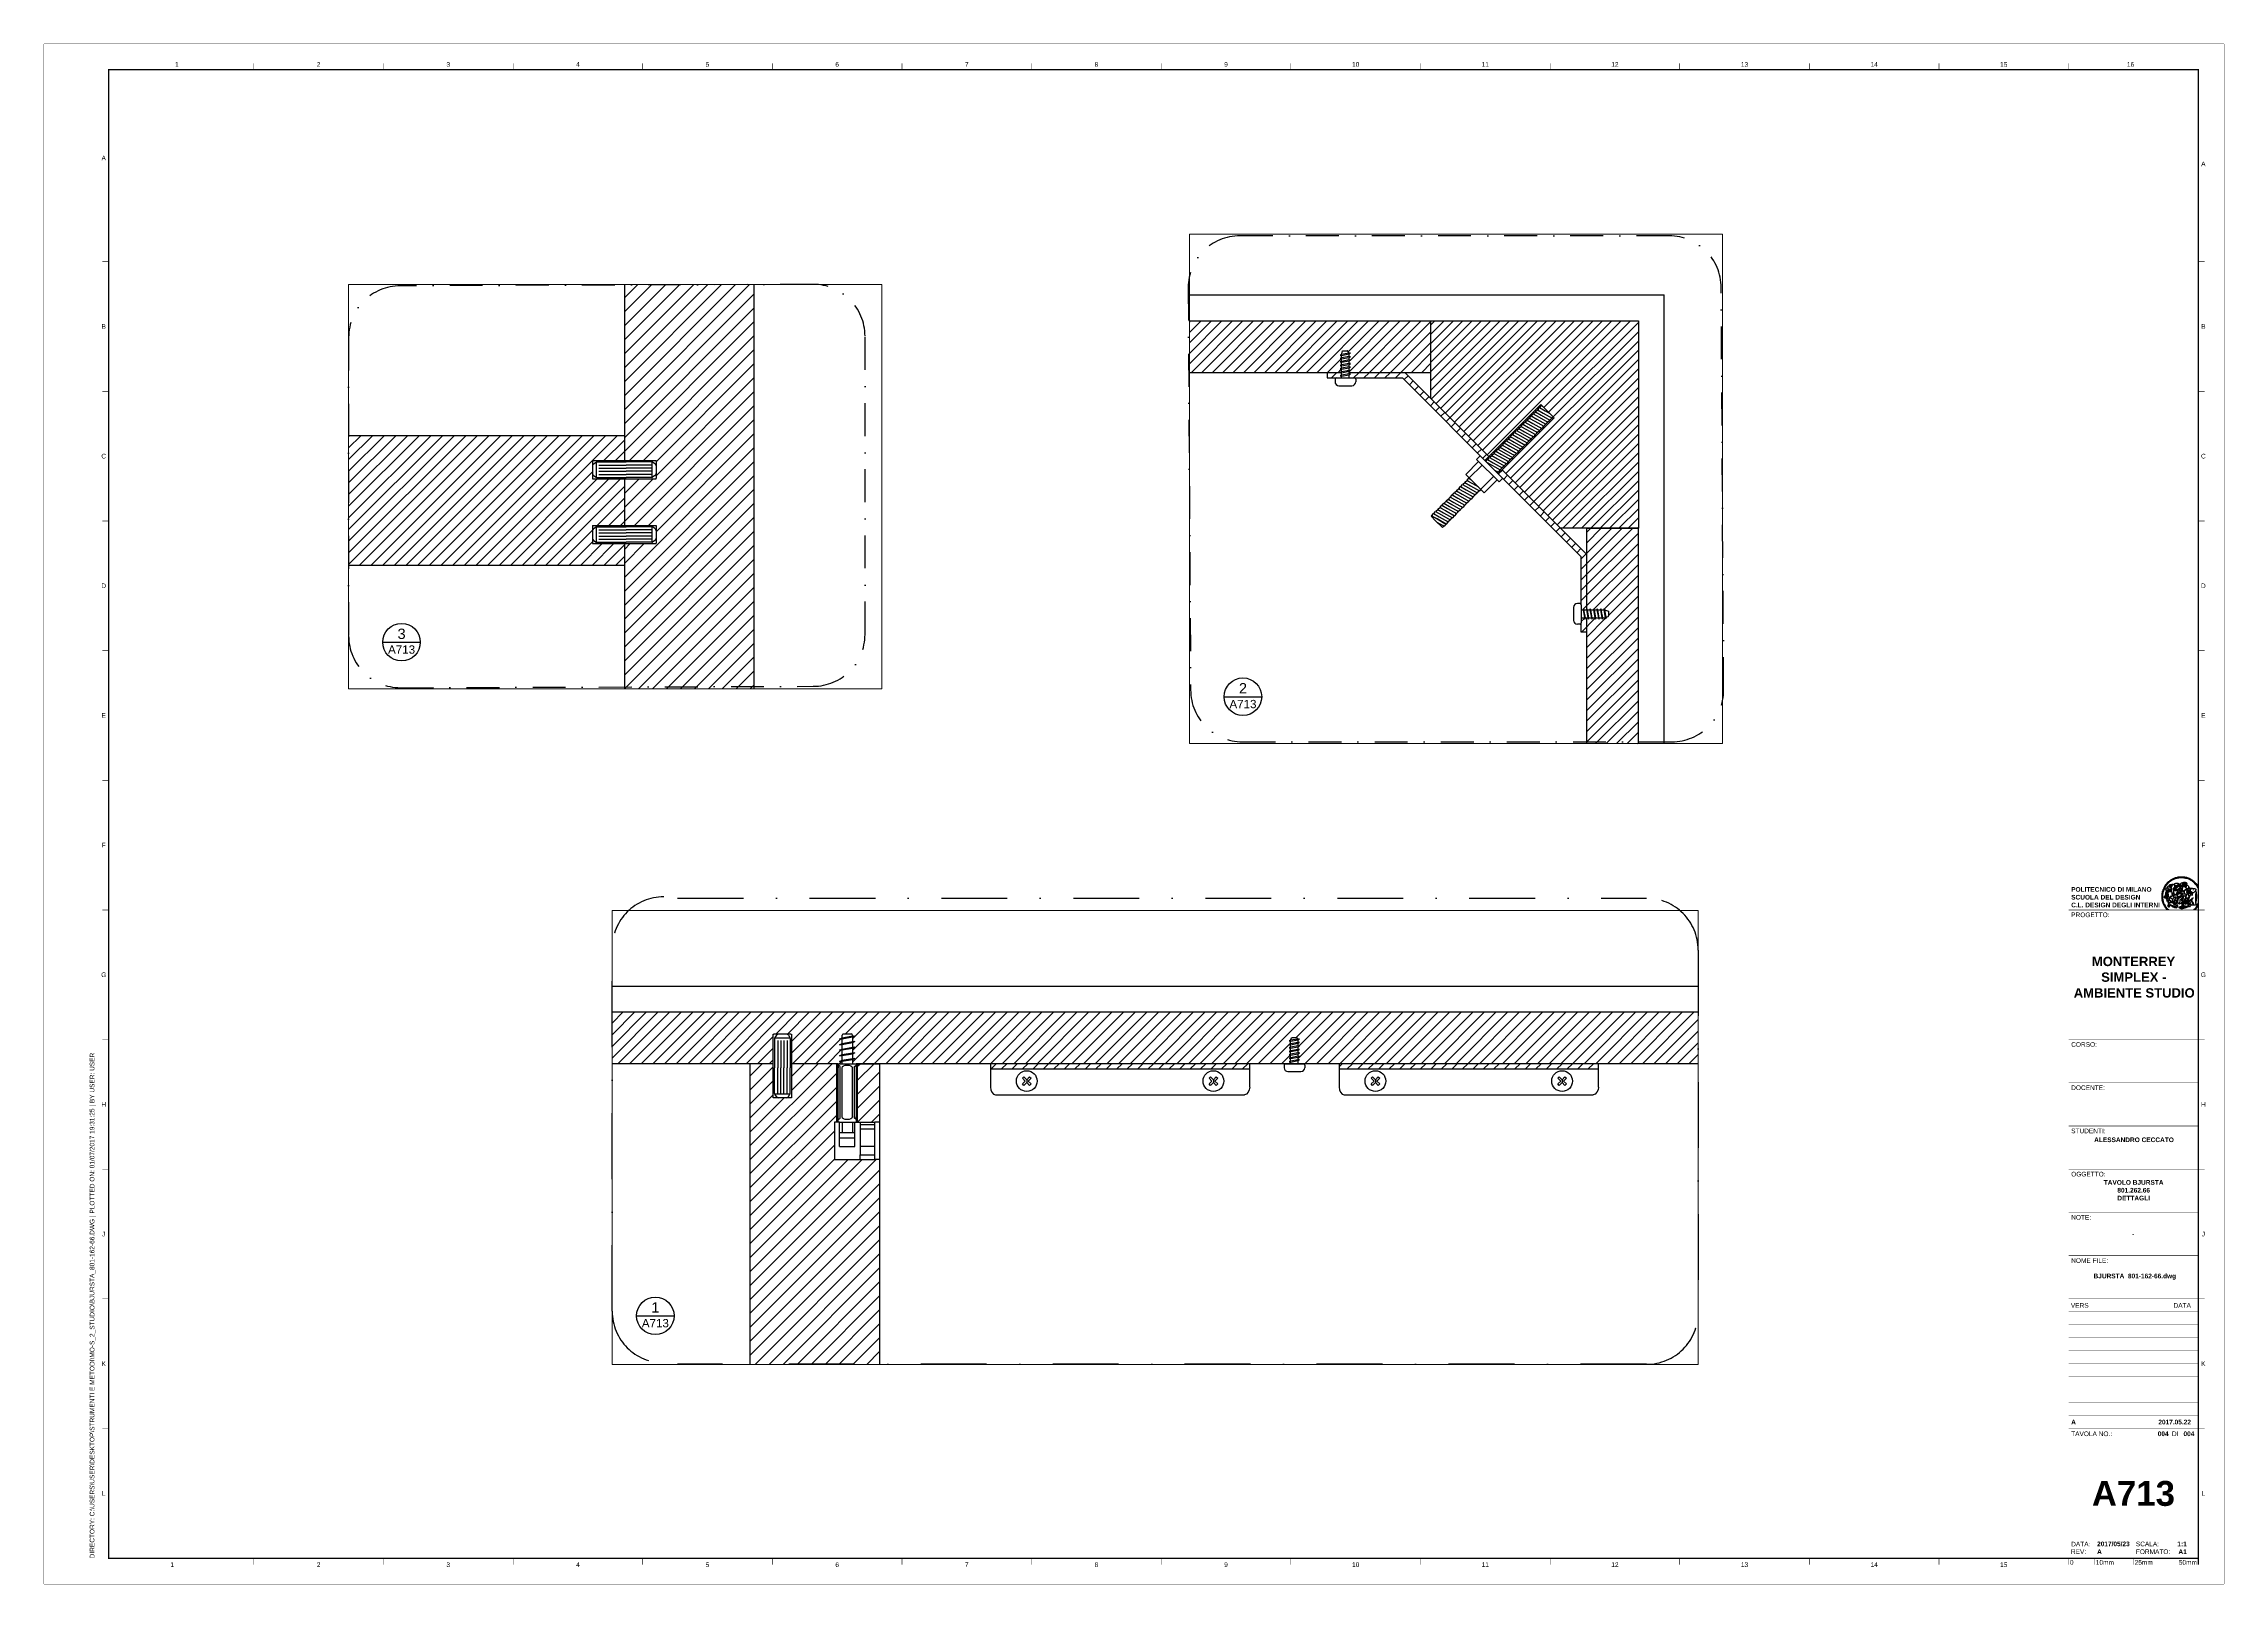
# Paper-space layout 'Layout2' of a CAD drawing. Header units: millimetres. Extents: x -1 to 840, y -1 to 593.
# The model-space entities are those that its viewports show. They can reach past a viewport. Long polylines and large blocks are cut down to what shows.
import ezdxf
from ezdxf.enums import TextEntityAlignment as Align

# ---------------------------------------------------------------- set-up
doc = ezdxf.new("R2010")
doc.units = ezdxf.units.MM
doc.set_wipeout_variables(frame=1)
doc.linetypes.add('TRATTOPUNTO', pattern=[25.4, 12.7, -6.35, 0, -6.35])
doc.layers.get('0').update_dxf_attribs({"color": 255})
doc.layers.add('A-ANNO-SYMB', color=3, linetype='Continuous', lineweight=18)
doc.layers.add('A-FURN', color=8, linetype='Continuous', lineweight=18)
for name, color, linetype in [('G-ANNO-LOGO', 3, 'Continuous'), ('G-ANNO-TEXT', 3, 'Continuous'), ('G-ANNO-TTLB', 3, 'Continuous'), ('GIUNZIONI', 2, 'Continuous'), ('SELECTIONS', 6, 'Continuous'), ('VITI', 4, 'Continuous')]:
    doc.layers.add(name, color=color, linetype=linetype)
doc.layers.add('G-ANNO-NPLT', color=210, linetype='Continuous', plot=False)
doc.layers.add('selezioni', color=1, linetype='Continuous', lineweight=18, plot=False)
doc.styles.add('ARIAL', font='arial.ttf')
doc.styles.add('ARIAL-BOLD', font='')
doc.styles.add('E-ARIAL', font='arial.ttf')
doc.styles.get("Standard").update_dxf_attribs({"font": 'arial.ttf'})
doc.styles.get('ARIAL-BOLD').set_extended_font_data('Arial', bold=True)

# ---------------------------------------------------------------- blocks, each defined once
blk = doc.blocks.new('logoPolimi')
for p, q in [((-2.37, 0.12), (-2.16, 0.11)), ((-2.37, 0.01), (-2.16, 0.01)), ((-2.36, 0.23), (-2.15, 0.21)), ((-2.35, 0.34), (-2.14, 0.31)), ((-2.33, 0.45), (-2.12, 0.41)), ((-2.3, 0.55), (-2.1, 0.51)), ((-2.28, 0.66), (-2.07, 0.6)), ((-2.24, 0.77), (-2.04, 0.7)), ((-2.2, 0.87), (-2.01, 0.79)), ((-2.16, 0.97), (-1.97, 0.89)), ((-2.11, 1.07), (-1.93, 0.98)), ((-2.06, 1.17), (-1.88, 1.07)), ((-2.01, 1.26), (-1.83, 1.15)), ((-1.94, 1.36), (-1.77, 1.24)), ((-1.88, 1.45), (-1.71, 1.32)), ((-1.84, 0.03), (-1.82, 0.35)), ((-1.81, 1.53), (-1.65, 1.4)), ((-1.74, 1.61), (-1.58, 1.47)), ((-1.73, 0.59), (-1.73, 0.59)), ((-1.73, 0.59), (-1.73, 0.59)), ((-1.66, 1.69), (-1.51, 1.54)), ((-1.65, 0.57), (-1.65, 0.57)), ((-1.59, 1.12), (-1.59, 1.12)), ((-1.58, 1.77), (-1.44, 1.61)), ((-1.51, 0.55), (-1.51, 0.55)), ((-1.51, 0.55), (-1.51, 0.55)), ((-1.49, 1.84), (-1.36, 1.68)), ((-1.41, 1.91), (-1.28, 1.74)), ((-1.32, 1.97), (-1.2, 1.8)), ((-1.31, 0.79), (-1.21, 0.75)), ((-1.21, 0.75), (-1.31, 0.79)), ((-1.21, 0.75), (-1.31, 0.79)), ((-1.22, 2.03), (-1.11, 1.85)), ((-1.21, 0.75), (-1.21, 0.75)), ((-1.21, 0.75), (-1.21, 0.75)), ((-1.19, 0.76), (-1.19, 0.76)), ((-1.19, 0.76), (-1.19, 0.76)), ((-1.17, 0.99), (-1.18, 0.99)), ((-1.18, 0.99), (-1.17, 0.99)), ((-1.16, 0.57), (-1.16, 0.57)), ((-1.16, 0.57), (-1.16, 0.57)), ((-1.13, 2.09), (-1.03, 1.9)), ((-1.1, 0.01), (-0.99, 0.06)), ((-0.99, 0.06), (-1.1, 0.01)), ((-0.99, 0.06), (-1.1, 0.01)), ((-1.03, 2.14), (-0.94, 1.95)), ((-0.99, 0.06), (-0.99, 0.06)), ((-0.99, 0.06), (-0.99, 0.06)), ((-0.97, 0.79), (-0.98, 0.79)), ((-0.89, 0.84), (-0.97, 0.79)), ((-0.97, 0.79), (-0.89, 0.84)), ((-0.96, 1.41), (-0.96, 1.41)), ((-0.96, 1.41), (-0.96, 1.41)), ((-0.93, 2.18), (-0.84, 1.99)), ((-0.89, 0.84), (-0.82, 0.87)), ((-0.82, 0.87), (-0.89, 0.84)), ((-0.89, 0.84), (-0.82, 0.87)), ((-0.88, 0.83), (-0.89, 0.84)), ((-0.85, 1.39), (-0.85, 1.39)), ((-0.85, 1.39), (-0.85, 1.39)), ((-0.84, 0.14), (-0.84, 0.14)), ((-0.83, 2.22), (-0.75, 2.03)), ((-0.77, 1.08), (-0.78, 1.08)), ((-0.78, 1.08), (-0.77, 1.08)), ((-0.61, 1.12), (-0.77, 1.08)), ((-0.77, 1.08), (-0.61, 1.12)), ((-0.77, 1.08), (-0.61, 1.12)), ((-0.75, 1.3), (-0.76, 1.29)), ((-0.76, 1.29), (-0.75, 1.3)), ((-0.72, 2.26), (-0.66, 2.06)), ((-0.65, 0.99), (-0.7, 0.96)), ((-0.69, 0.18), (-0.68, 0.18)), ((-0.66, 0.93), (-0.66, 0.93)), ((-0.66, 0.93), (-0.64, 0.93)), ((-0.66, 0.93), (-0.66, 0.93)), ((-0.66, 0.93), (-0.66, 0.93)), ((-0.63, 1.01), (-0.63, 1.01)), ((-0.63, 1.01), (-0.62, 1.01)), ((-0.63, 0.66), (-0.63, 0.66)), ((-0.61, 2.29), (-0.56, 2.09)), ((-0.6, 1.12), (-0.61, 1.12)), ((-0.61, 1.12), (-0.6, 1.12)), ((-0.61, 1.12), (-0.6, 1.12)), ((-0.61, 0.86), (-0.57, 0.85)), ((-0.57, 0.85), (-0.61, 0.86)), ((-0.61, 0.86), (-0.57, 0.85)), ((-0.53, 1.08), (-0.6, 1.12)), ((-0.6, 1.12), (-0.6, 1.11)), ((-0.6, 1.12), (-0.53, 1.08)), ((-0.57, 0.8), (-0.59, 0.8)), ((-0.57, 0.85), (-0.53, 0.84)), ((-0.57, 0.85), (-0.57, 0.85)), ((-0.57, 0.85), (-0.57, 0.85)), ((-0.57, 0.85), (-0.53, 0.84)), ((-0.56, 0.29), (-0.49, 0.48)), ((-0.56, 0.14), (-0.56, 0.29)), ((-0.5, 0.11), (-0.56, 0.14)), ((-0.53, 0.84), (-0.51, 0.84)), ((-0.53, 0.84), (-0.51, 0.84)), ((-0.53, 0.84), (-0.53, 0.84)), ((-0.51, 2.32), (-0.46, 2.11)), ((-0.51, 0.11), (-0.51, 0.11)), ((-0.51, 0.11), (-0.51, 0.11)), ((-0.34, 0.33), (-0.5, 0.11)), ((-0.49, 0.48), (-0.41, 0.55)), ((-0.42, 0.8), (-0.47, 0.79)), ((-0.42, 0.8), (-0.47, 0.79)), ((-0.47, 0.79), (-0.45, 0.76)), ((-0.47, 0.79), (-0.45, 0.76)), ((-0.45, 1.14), (-0.42, 1.11)), ((-0.42, 1.26), (-0.36, 1.22)), ((-0.41, 0.55), (-0.34, 0.49)), ((-0.4, 2.34), (-0.36, 2.13)), ((-0.4, 1.37), (-0.38, 1.38)), ((-0.39, 1.37), (-0.4, 1.37)), ((-0.35, 1.33), (-0.4, 1.37)), ((-0.39, 1.24), (-0.4, 1.23)), ((-0.38, 1.14), (-0.38, 1.14)), ((-0.34, 0.49), (-0.09, 0.48)), ((-0.16, 0.32), (-0.34, 0.33)), ((-0.14, 0.32), (-0.31, 0.34)), ((-0.29, 2.35), (-0.26, 2.14)), ((-0.28, 1.3), (-0.29, 1.3)), ((-0.28, 1.3), (-0.28, 1.3)), ((-0.18, 2.36), (-0.16, 2.15)), ((-0.16, 1.24), (-0.16, 1.25)), ((-0.16, 1.25), (-0.16, 1.25)), ((-0.16, 0.49), (-0.14, 0.64)), ((-0.06, 0.27), (-0.16, 0.32)), ((-0.1, 0.88), (-0.09, 0.87)), ((-0.08, 1.37), (-0.08, 1.38)), ((-0.08, 1.23), (-0.05, 1.21)), ((-0.05, 1.21), (-0.08, 1.23)), ((-0.08, 1.23), (-0.05, 1.21)), ((-0.07, 2.37), (-0.06, 2.16)), ((-0.03, 0.26), (-0.06, 0.27)), ((-0.05, 1.21), (-0.04, 1.21)), ((-0.04, 1.21), (-0.05, 1.21)), ((-0.04, 1.21), (-0.04, 1.21)), ((-0.04, 1.21), (-0.04, 1.21)), ((-0.04, 0.48), (-0.03, 0.26)), ((0.03, 1.15), (0.03, 1.15)), ((0.03, 0.66), (0.03, 0.67)), ((0.04, 2.37), (0.04, 2.16)), ((0.07, 0.58), (0.07, 0.57)), ((0.1, 1.18), (0.1, 1.18)), ((0.1, 0.84), (0.1, 0.84)), ((0.13, 1.32), (0.17, 1.19)), ((0.15, 2.36), (0.14, 2.16)), ((0.14, 0.71), (0.34, 0.65)), ((0.31, 0.56), (0.17, 0.63)), ((0.26, 2.36), (0.24, 2.15)), ((0.27, 1.61), (0.27, 1.61)), ((0.27, 1.61), (0.27, 1.61)), ((0.27, 1.61), (0.27, 1.61)), ((0.29, 1.29), (0.29, 1.29)), ((0.29, 1.29), (0.29, 1.29)), ((0.29, 1.29), (0.29, 1.29)), ((0.29, 1.29), (0.29, 1.29)), ((0.33, 0.49), (0.34, 0.49)), ((0.33, 0.03), (0.35, 0.03)), ((0.33, 0.03), (0.35, 0.03)), ((0.37, 2.34), (0.34, 2.13)), ((0.34, 0.65), (0.34, 0.64)), ((0.35, 0.03), (0.57, 0.06)), ((0.35, 0.03), (0.57, 0.06)), ((0.35, 0.03), (0.35, 0.03)), ((0.35, 0.03), (0.35, 0.03)), ((0.38, 1.36), (0.37, 1.35)), ((0.38, 0.34), (0.37, 0.34)), ((0.38, 0.34), (0.38, 0.34)), ((0.43, 0.67), (0.39, 0.64)), ((0.48, 2.32), (0.44, 2.12)), ((0.49, 1.05), (0.51, 1.13)), ((0.51, 1.13), (0.49, 1.05)), ((0.49, 1.05), (0.51, 1.13)), ((0.51, 1.31), (0.5, 1.29)), ((0.51, 1.13), (0.52, 1.23)), ((0.52, 1.23), (0.51, 1.23)), ((0.51, 1.23), (0.52, 1.23)), ((0.52, 1.23), (0.51, 1.13)), ((0.51, 1.13), (0.52, 1.23)), ((0.52, 1.24), (0.6, 1.37)), ((0.52, 1.23), (0.6, 1.36)), ((0.6, 1.36), (0.52, 1.23)), ((0.52, 1.23), (0.52, 1.23)), ((0.52, 1.23), (0.52, 1.24)), ((0.52, 1.23), (0.52, 1.23)), ((0.55, 1.07), (0.53, 1.06)), ((0.53, 1.04), (0.53, 1.06)), ((0.53, 1.05), (0.53, 1.04)), ((0.59, 2.3), (0.54, 2.09)), ((0.54, 0.3), (0.63, 0.32)), ((0.54, -0.08), (0.61, 0.06)), ((0.61, 0.06), (0.54, -0.08)), ((0.54, -0.08), (0.61, 0.06)), ((0.56, 0.19), (0.59, 0.21)), ((0.57, 1.07), (0.57, 1.07)), ((0.57, 1.07), (0.57, 1.07)), ((0.57, 1.07), (0.57, 1.07)), ((0.57, 1.07), (0.57, 1.07)), ((0.57, 1.07), (0.57, 1.07)), ((0.57, 1.07), (0.57, 1.07)), ((0.57, 1.07), (0.57, 1.07)), ((0.58, 0.3), (0.59, 0.29)), ((0.59, 0.78), (0.59, 0.79)), ((0.59, 0.79), (0.59, 0.79)), ((0.59, 0.79), (0.59, 0.79)), ((0.59, 0.79), (0.59, 0.78)), ((0.61, 0.06), (0.6, 0.07)), ((0.6, 0.07), (0.61, 0.06)), ((0.61, 0.06), (0.61, 0.07)), ((0.62, 0.21), (0.65, 0.22)), ((0.69, 2.27), (0.63, 2.07)), ((0.64, 1.37), (0.65, 1.37)), ((0.69, 0.86), (0.68, 0.86)), ((0.68, 0.86), (0.69, 0.86)), ((0.68, 0.76), (0.68, 0.76)), ((0.8, 2.23), (0.73, 2.03)), ((0.76, 0.26), (0.76, 0.26)), ((0.9, 2.19), (0.82, 2)), ((0.82, 0.35), (0.84, 0.36)), ((0.82, 0.35), (0.82, 0.35)), ((0.84, 0.36), (0.84, 0.37)), ((0.85, 0.34), (1.05, 0.35)), ((1, 2.15), (0.91, 1.96)), ((0.93, 1.05), (0.93, 1.05)), ((0.93, 1.05), (0.93, 1.05)), ((0.93, 1.05), (0.93, 1.04)), ((0.93, 1.05), (0.93, 1.05)), ((0.97, 0.66), (0.96, 0.66)), ((1.01, 0.97), (0.98, 0.96)), ((1.1, 2.1), (1, 1.91)), ((1.2, 2.04), (1.09, 1.86)), ((1.17, 0.96), (1.17, 0.95)), ((1.17, 0.95), (1.17, 0.95)), ((1.29, 1.99), (1.18, 1.81)), ((1.38, 1.92), (1.26, 1.75)), ((1.34, 0.37), (1.26, 0.04)), ((1.27, 0.37), (1.27, 0.38)), ((1.28, 0.95), (1.28, 0.95)), ((1.47, 1.86), (1.34, 1.69)), ((1.37, 0.73), (1.46, 0.81)), ((1.41, 0.4), (1.41, 0.41)), ((1.56, 1.79), (1.42, 1.63)), ((1.64, 1.71), (1.49, 1.56)), ((1.49, 0.9), (1.57, 0.92)), ((1.72, 1.63), (1.56, 1.49)), ((1.67, 0.6), (1.57, 0.53)), ((1.79, 1.55), (1.63, 1.41)), ((1.86, 1.47), (1.7, 1.34)), ((1.93, 1.38), (1.76, 1.26)), ((1.99, 1.29), (1.81, 1.17)), ((2.05, 1.19), (1.87, 1.09)), ((2.1, 1.1), (1.92, 1)), ((2.15, 1), (1.96, 0.91)), ((2.19, 0.9), (2, 0.82)), ((2.23, 0.79), (2.04, 0.72)), ((2.27, 0.69), (2.07, 0.63)), ((2.3, 0.58), (2.09, 0.53)), ((2.32, 0.47), (2.12, 0.43)), ((2.34, 0.37), (2.13, 0.33)), ((2.36, 0.26), (2.15, 0.23)), ((2.37, 0.15), (2.16, 0.13)), ((2.37, 0.04), (2.16, 0.03)), ((-2.37, -0.1), (-2.16, -0.09)), ((-2.36, -0.21), (-2.15, -0.19)), ((-2.35, -0.32), (-2.14, -0.29)), ((-2.33, -0.43), (-2.12, -0.39)), ((-2.31, -0.54), (-2.1, -0.49)), ((-2.28, -0.65), (-2.08, -0.59)), ((-2.25, -0.75), (-2.05, -0.69)), ((-2.21, -0.86), (-2.02, -0.78)), ((-2.17, -0.96), (-1.98, -0.87)), ((-2.12, -1.06), (-1.93, -0.96)), ((-2.07, -1.16), (-1.89, -1.05)), ((-2.04, -0.15), (-1.97, -0.2)), ((-2.01, -1.25), (-1.84, -1.14)), ((-1.95, -1.34), (-1.78, -1.22)), ((-1.89, -1.43), (-1.72, -1.31)), ((-1.82, -1.52), (-1.66, -1.38)), ((-1.75, -1.6), (-1.59, -1.46)), ((-1.67, -1.68), (-1.52, -1.53)), ((-1.58, -0.12), (-1.6, -0.18)), ((-1.6, -0.18), (-1.58, -0.28)), ((-1.57, -0.54), (-1.59, -0.54)), ((-1.59, -0.54), (-1.59, -0.54)), ((-1.59, -1.76), (-1.45, -1.6)), ((-1.56, -0.32), (-1.56, -0.31)), ((-1.56, -0.31), (-1.56, -0.31)), ((-1.53, -0.65), (-1.53, -0.65)), ((-1.53, -0.65), (-1.53, -0.65)), ((-1.51, -1.83), (-1.37, -1.67)), ((-1.48, -0.86), (-1.48, -0.85)), ((-1.42, -0.37), (-1.42, -0.37)), ((-1.42, -1.9), (-1.29, -1.73)), ((-1.38, -0.46), (-1.38, -0.46)), ((-1.33, -1.96), (-1.21, -1.79)), ((-1.31, -0.24), (-1.31, -0.23)), ((-1.31, -0.23), (-1.31, -0.24)), ((-1.24, -2.02), (-1.13, -1.84)), ((-1.23, -0.19), (-1.23, -0.19)), ((-1.23, -0.19), (-1.23, -0.19)), ((-1.23, -0.19), (-1.23, -0.19)), ((-1.23, -0.19), (-1.23, -0.19)), ((-1.14, -2.08), (-1.04, -1.89)), ((-1.04, -2.13), (-0.95, -1.94)), ((-1.01, -0.39), (-1.02, -0.39)), ((-1.02, -0.39), (-1.01, -0.39)), ((-1.02, -0.7), (-1.02, -0.7)), ((-1.02, -0.7), (-1.02, -0.7)), ((-1.02, -0.7), (-1.02, -0.7)), ((-0.94, -2.18), (-0.86, -1.98)), ((-0.84, -2.22), (-0.77, -2.02)), ((-0.79, -0.51), (-0.83, -0.58)), ((-0.83, -0.58), (-0.79, -0.51)), ((-0.83, -0.58), (-0.79, -0.51)), ((-0.78, -1.05), (-0.83, -0.94)), ((-0.83, -0.94), (-0.78, -1.05)), ((-0.83, -0.94), (-0.83, -0.94)), ((-0.83, -0.94), (-0.78, -1.05)), ((-0.82, -1.23), (-0.82, -1.23)), ((-0.82, -1.23), (-0.77, -1.23)), ((-0.77, -1.23), (-0.82, -1.23)), ((-0.82, -1.23), (-0.82, -1.23)), ((-0.77, -1.23), (-0.82, -1.23)), ((-0.75, -0.96), (-0.8, -0.89)), ((-0.8, -0.89), (-0.79, -0.92)), ((-0.79, -0.92), (-0.8, -0.89)), ((-0.8, -0.89), (-0.75, -0.96)), ((-0.79, -0.92), (-0.8, -0.89)), ((-0.8, -0.89), (-0.8, -0.89)), ((-0.8, -0.89), (-0.75, -0.96)), ((-0.79, -0.92), (-0.78, -0.95)), ((-0.78, -0.95), (-0.79, -0.92)), ((-0.78, -0.95), (-0.79, -0.92)), ((-0.77, -0.49), (-0.78, -0.48)), ((-0.78, -0.48), (-0.77, -0.49)), ((-0.78, -0.95), (-0.76, -1)), ((-0.76, -1), (-0.78, -0.95)), ((-0.76, -1), (-0.78, -0.95)), ((-0.71, -0.89), (-0.75, -0.87)), ((-0.75, -0.87), (-0.71, -0.89)), ((-0.75, -0.87), (-0.71, -0.89)), ((-0.72, -1.01), (-0.75, -0.96)), ((-0.75, -0.96), (-0.72, -1.01)), ((-0.75, -0.96), (-0.72, -1.01)), ((-0.74, -2.25), (-0.67, -2.05)), ((-0.64, -0.93), (-0.71, -0.89)), ((-0.71, -0.89), (-0.64, -0.93)), ((-0.71, -0.89), (-0.64, -0.93)), ((-0.66, -0.53), (-0.66, -0.53)), ((-0.66, -0.53), (-0.66, -0.53)), ((-0.66, -0.53), (-0.66, -0.53)), ((-0.63, -2.29), (-0.57, -2.08)), ((-0.52, -2.31), (-0.48, -2.11)), ((-0.39, -0.81), (-0.51, -0.69)), ((-0.51, -1.04), (-0.5, -1.04)), ((-0.48, -0.42), (-0.48, -0.42)), ((-0.48, -0.42), (-0.48, -0.42)), ((-0.48, -0.42), (-0.48, -0.42)), ((-0.42, -2.33), (-0.38, -2.13)), ((-0.41, -0.51), (-0.41, -0.51)), ((-0.38, -0.05), (-0.39, -0.12)), ((-0.39, -0.12), (-0.37, -0.1)), ((-0.35, -0.14), (-0.37, -0.08)), ((-0.37, -0.09), (-0.37, -0.09)), ((-0.33, -0.12), (-0.35, -0.14)), ((-0.32, -0.14), (-0.35, -0.14)), ((-0.35, -0.18), (-0.34, -0.22)), ((-0.34, -0.08), (-0.29, -0.16)), ((-0.34, -0.22), (-0.34, -0.22)), ((-0.27, -0.17), (-0.32, -0.14)), ((-0.31, -2.35), (-0.28, -2.14)), ((-0.25, -0.91), (-0.26, -0.9)), ((-0.26, -1.29), (0.1, -1.2)), ((0.1, -1.2), (-0.26, -1.29)), ((0.08, -1.4), (-0.26, -1.29)), ((-0.26, -1.29), (0.08, -1.4)), ((-0.26, -1.38), (-0.26, -1.29)), ((-0.26, -1.29), (-0.26, -1.29)), ((-0.26, -1.29), (-0.26, -1.38)), ((-0.26, -1.29), (0.08, -1.4)), ((-0.26, -1.29), (-0.26, -1.29)), ((0.08, -1.49), (-0.26, -1.38)), ((-0.26, -1.38), (0.09, -1.49)), ((-0.2, -2.36), (-0.18, -2.15)), ((-0.14, -0.15), (-0.16, -0.13)), ((-0.11, -0.04), (-0.12, -0.05)), ((-0.09, -2.37), (-0.08, -2.16)), ((-0.04, -0.41), (-0.01, -0.44)), ((-0.01, -0.44), (-0.04, -0.41)), ((-0.04, -0.41), (-0.01, -0.44)), ((0.03, -2.37), (0.02, -2.16)), ((0.07, -0.84), (0.07, -0.84)), ((0.07, -0.84), (0.07, -0.84)), ((0.1, -1.2), (0.08, -1.32)), ((0.08, -1.32), (0.13, -1.2)), ((0.08, -1.4), (0.72, -1.22)), ((0.72, -1.22), (0.08, -1.4)), ((0.08, -1.4), (0.72, -1.22)), ((0.72, -1.31), (0.08, -1.49)), ((0.08, -1.44), (0.08, -1.4)), ((0.08, -1.4), (0.08, -1.44)), ((0.08, -1.4), (0.08, -1.49)), ((0.08, -1.49), (0.08, -1.44)), ((0.08, -1.44), (0.08, -1.44)), ((0.08, -1.44), (0.08, -1.45)), ((0.08, -1.45), (0.08, -1.46)), ((0.08, -1.46), (0.08, -1.49)), ((0.1, -1.01), (0.09, -0.86)), ((0.1, -1.01), (0.09, -0.86)), ((0.09, -1.49), (0.72, -1.31)), ((0.1, -1.2), (0.12, -1.04)), ((0.12, -1.04), (0.1, -1.2)), ((0.13, -1.2), (0.1, -1.2)), ((0.1, -1.2), (0.13, -1.2)), ((0.13, -1.2), (0.1, -1.2)), ((0.1, -1.2), (0.1, -1.2)), ((0.11, -0.44), (0.11, -0.44)), ((0.11, -0.44), (0.11, -0.44)), ((0.12, -0.21), (0.12, -0.21)), ((0.12, -0.21), (0.12, -0.21)), ((0.12, -0.21), (0.12, -0.21)), ((0.12, -0.21), (0.12, -0.21)), ((0.12, -0.21), (0.12, -0.21)), ((0.12, -0.21), (0.12, -0.21)), ((0.12, -0.21), (0.12, -0.21)), ((0.12, -0.21), (0.12, -0.21)), ((0.12, -0.21), (0.12, -0.21)), ((0.12, -0.21), (0.12, -0.21)), ((0.12, -0.21), (0.12, -0.21)), ((0.12, -0.21), (0.12, -0.21)), ((0.12, -0.21), (0.12, -0.21)), ((0.12, -0.56), (0.14, -0.53)), ((0.14, -0.53), (0.12, -0.56)), ((0.12, -0.56), (0.14, -0.53)), ((0.12, -1.04), (0.12, -1.04)), ((0.12, -1.04), (0.12, -1.04)), ((0.12, -1.04), (0.12, -1.04)), ((0.14, -2.37), (0.12, -2.16)), ((0.21, -0.99), (0.13, -1.2)), ((0.13, -1.2), (0.21, -0.99)), ((0.36, -1.14), (0.13, -1.2)), ((0.13, -1.2), (0.26, -1.17)), ((0.14, -0.53), (0.16, -0.49)), ((0.16, -0.49), (0.14, -0.53)), ((0.14, -0.53), (0.16, -0.49)), ((0.16, -0.49), (0.16, -0.49)), ((0.16, -0.49), (0.16, -0.49)), ((0.28, -1.19), (0.21, -0.99)), ((0.21, -0.99), (0.31, -1.27)), ((0.25, -2.36), (0.22, -2.15)), ((0.24, -0.17), (0.24, -0.16)), ((0.24, -0.16), (0.24, -0.17)), ((0.25, -0.84), (0.25, -0.88)), ((0.25, -0.88), (0.25, -0.84)), ((0.25, -0.88), (0.25, -0.84)), ((0.25, -0.88), (0.29, -1.17)), ((0.26, -0.88), (0.25, -0.88)), ((0.31, -1.27), (0.25, -0.88)), ((0.26, -1.17), (0.28, -1.16)), ((0.28, -1.16), (0.36, -1.14)), ((0.29, -1.17), (0.28, -1.19)), ((0.35, -2.34), (0.32, -2.14)), ((0.36, -1.14), (0.72, -1.22)), ((0.72, -1.22), (0.36, -1.14)), ((0.46, -2.32), (0.42, -2.12)), ((0.49, -0.31), (0.49, -0.31)), ((0.49, -0.31), (0.49, -0.31)), ((0.5, -0.27), (0.5, -0.27)), ((0.51, -0.27), (0.51, -0.27)), ((0.57, -2.3), (0.52, -2.1)), ((0.68, -2.27), (0.62, -2.07)), ((0.78, -2.24), (0.71, -2.04)), ((0.72, -0.81), (0.75, -0.89)), ((0.72, -1.22), (0.72, -1.31)), ((0.72, -1.31), (0.72, -1.22)), ((0.74, -0.23), (0.74, -0.23)), ((0.74, -0.23), (0.75, -0.24)), ((0.75, -0.23), (0.75, -0.23)), ((0.89, -2.2), (0.81, -2)), ((0.86, -0.25), (0.82, -0.34)), ((0.87, -0.22), (0.86, -0.23)), ((0.87, -0.22), (0.86, -0.25)), ((0.99, -2.15), (0.9, -1.96)), ((0.96, -0.58), (0.96, -0.57)), ((1.09, -2.11), (0.99, -1.92)), ((1.05, -1.05), (1.04, -1.05)), ((1.19, -2.05), (1.08, -1.87)), ((1.28, -2), (1.17, -1.82)), ((1.37, -1.93), (1.25, -1.76)), ((1.31, -0.27), (1.3, -0.26)), ((1.3, -0.26), (1.3, -0.26)), ((1.3, -0.26), (1.3, -0.26)), ((1.3, -0.26), (1.31, -0.27)), ((1.3, -0.26), (1.3, -0.26)), ((1.46, -1.87), (1.33, -1.7)), ((1.54, -1.8), (1.41, -1.64)), ((1.63, -1.72), (1.48, -1.57)), ((1.71, -1.65), (1.55, -1.5)), ((1.78, -1.57), (1.62, -1.43)), ((1.85, -1.48), (1.69, -1.35)), ((1.92, -1.39), (1.75, -1.27)), ((1.98, -1.3), (1.81, -1.19)), ((2.04, -1.21), (1.86, -1.1)), ((2.09, -1.11), (1.91, -1.01)), ((2.14, -1.01), (1.95, -0.92)), ((2.19, -0.91), (1.99, -0.83)), ((2.23, -0.81), (2.03, -0.74)), ((2.26, -0.7), (2.06, -0.64)), ((2.29, -0.6), (2.09, -0.55)), ((2.32, -0.49), (2.11, -0.45)), ((2.34, -0.38), (2.13, -0.35)), ((2.35, -0.27), (2.15, -0.25)), ((2.37, -0.08), (2.16, -0.07)), ((2.36, -0.16), (2.16, -0.15))]:
    blk.add_line(p, q)
for points in [[(-1.9, 0.12), (-1.94, 0.02), (-2.05, -0.09), (-2.05, -0.09)], [(-1.86, 0.38), (-1.86, 0.38), (-1.87, 0.19), (-1.9, 0.12)], [(-1.76, 0.6), (-1.76, 0.6), (-1.84, 0.57), (-1.86, 0.38)], [(-1.86, -0.04), (-1.84, 0.02), (-1.84, 0.03), (-1.84, 0.03)], [(-1.82, 0.78), (-1.83, 0.8), (-1.85, 0.86), (-1.83, 0.88)], [(-1.82, 0.78), (-1.83, 0.8), (-1.85, 0.86), (-1.83, 0.88)], [(-1.83, 0.88), (-1.81, 0.9), (-1.76, 0.96), (-1.76, 0.96)], [(-1.83, 0.88), (-1.81, 0.9), (-1.76, 0.96), (-1.76, 0.96)], [(-1.76, 0.6), (-1.83, 0.7), (-1.78, 0.74), (-1.78, 0.74)], [(-1.78, 0.74), (-1.79, 0.74), (-1.83, 0.7), (-1.76, 0.6)], [(-1.78, 0.74), (-1.8, 0.76), (-1.81, 0.78), (-1.82, 0.78)], [(-1.78, 0.74), (-1.8, 0.76), (-1.81, 0.78), (-1.82, 0.78)], [(-1.82, 0.35), (-1.81, 0.5), (-1.73, 0.59), (-1.73, 0.59)], [(-1.82, -0.19), (-1.73, -0.07), (-1.75, 0.14), (-1.75, 0.3)], [(-1.75, 0.33), (-1.75, 0.17), (-1.73, -0.05), (-1.8, -0.17)], [(-1.78, 0.74), (-1.75, 0.72), (-1.72, 0.69), (-1.68, 0.7)], [(-1.68, 0.7), (-1.72, 0.69), (-1.75, 0.72), (-1.78, 0.74)], [(-1.68, 0.7), (-1.72, 0.69), (-1.75, 0.72), (-1.78, 0.74)], [(-1.78, 0.74), (-1.78, 0.74), (-1.78, 0.74), (-1.78, 0.74)], [(-1.76, 0.96), (-1.68, 1.1), (-1.59, 1.12), (-1.59, 1.12)], [(-1.76, 0.96), (-1.68, 1.1), (-1.6, 1.12), (-1.6, 1.12)], [(-1.73, 0.59), (-1.74, 0.59), (-1.75, 0.6), (-1.76, 0.6)], [(-1.73, 0.59), (-1.74, 0.59), (-1.75, 0.6), (-1.76, 0.6)], [(-1.75, 0.3), (-1.76, 0.47), (-1.65, 0.57), (-1.65, 0.57)], [(-1.65, 0.57), (-1.65, 0.57), (-1.76, 0.5), (-1.75, 0.33)], [(-1.65, 0.57), (-1.68, 0.58), (-1.7, 0.58), (-1.73, 0.59)], [(-1.65, 0.57), (-1.68, 0.58), (-1.7, 0.58), (-1.73, 0.59)], [(-1.5, 0.71), (-1.53, 0.74), (-1.61, 0.71), (-1.68, 0.7)], [(-1.68, 0.7), (-1.61, 0.71), (-1.53, 0.73), (-1.5, 0.71)], [(-1.5, 0.71), (-1.53, 0.73), (-1.61, 0.71), (-1.68, 0.7)], [(-1.51, 0.55), (-1.56, 0.56), (-1.61, 0.56), (-1.65, 0.57)], [(-1.65, 0.57), (-1.61, 0.56), (-1.56, 0.56), (-1.51, 0.55)], [(-1.51, 0.55), (-1.56, 0.56), (-1.61, 0.56), (-1.65, 0.57)], [(-1.59, 1.12), (-1.6, 1.06), (-1.61, 0.99), (-1.61, 0.97)], [(-1.61, 0.97), (-1.61, 0.99), (-1.6, 1.06), (-1.59, 1.12)], [(-1.61, 0.97), (-1.61, 0.99), (-1.6, 1.06), (-1.59, 1.12)], [(-1.61, 0.97), (-1.61, 0.95), (-1.56, 0.88), (-1.54, 0.87)], [(-1.54, 0.87), (-1.56, 0.88), (-1.61, 0.95), (-1.61, 0.97)], [(-1.54, 0.87), (-1.56, 0.88), (-1.61, 0.96), (-1.61, 0.97)], [(-1.59, 1.12), (-1.59, 1.13), (-1.59, 1.15), (-1.58, 1.16)], [(-1.59, 1.12), (-1.59, 1.13), (-1.59, 1.15), (-1.58, 1.16)], [(-1.58, 1.16), (-1.57, 1.21), (-1.52, 1.23), (-1.49, 1.25)], [(-1.58, 1.16), (-1.57, 1.21), (-1.52, 1.23), (-1.49, 1.25)], [(-1.58, 0.36), (-1.58, 0.48), (-1.51, 0.55), (-1.51, 0.55)], [(-1.51, 0.55), (-1.51, 0.55), (-1.58, 0.48), (-1.58, 0.36)], [(-1.51, 0.55), (-1.51, 0.55), (-1.58, 0.48), (-1.58, 0.36)], [(-1.55, 0.04), (-1.55, 0.08), (-1.58, 0.25), (-1.58, 0.36)], [(-1.58, 0.36), (-1.58, 0.25), (-1.55, 0.08), (-1.55, 0.04)], [(-1.58, 0.36), (-1.58, 0.25), (-1.55, 0.08), (-1.55, 0.04)], [(-1.58, -0.12), (-1.57, -0.06), (-1.55, 0.02), (-1.55, 0.04)], [(-1.55, 0.04), (-1.55, 0.02), (-1.57, -0.06), (-1.58, -0.12)], [(-1.55, 0.04), (-1.55, 0.02), (-1.56, -0.04), (-1.57, -0.1)], [(-1.54, 0.87), (-1.52, 0.85), (-1.47, 0.83), (-1.44, 0.83)], [(-1.44, 0.83), (-1.47, 0.83), (-1.52, 0.85), (-1.54, 0.87)], [(-1.45, 0.83), (-1.47, 0.83), (-1.52, 0.85), (-1.54, 0.87)], [(-1.51, 0.55), (-1.33, 0.54), (-1.16, 0.57), (-1.16, 0.57)], [(-1.16, 0.57), (-1.16, 0.57), (-1.33, 0.54), (-1.51, 0.55)], [(-1.16, 0.57), (-1.16, 0.57), (-1.33, 0.54), (-1.51, 0.55)], [(-1.5, 0.71), (-1.46, 0.68), (-1.4, 0.62), (-1.33, 0.66)], [(-1.33, 0.66), (-1.4, 0.62), (-1.46, 0.68), (-1.5, 0.71)], [(-1.33, 0.66), (-1.4, 0.62), (-1.46, 0.68), (-1.5, 0.71)], [(-1.49, 1.25), (-1.46, 1.26), (-1.42, 1.33), (-1.39, 1.36)], [(-1.49, 1.25), (-1.46, 1.27), (-1.43, 1.34), (-1.39, 1.36)], [(-1.31, 0.79), (-1.33, 0.79), (-1.42, 0.83), (-1.45, 0.83)], [(-1.44, 0.83), (-1.42, 0.83), (-1.33, 0.79), (-1.31, 0.79)], [(-1.31, 0.79), (-1.33, 0.79), (-1.42, 0.83), (-1.44, 0.83)], [(-1.35, 1.1), (-1.4, 1.17), (-1.36, 1.23), (-1.29, 1.31)], [(-1.29, 1.31), (-1.36, 1.23), (-1.4, 1.17), (-1.35, 1.1)], [(-1.35, 1.1), (-1.4, 1.17), (-1.36, 1.23), (-1.29, 1.31)], [(-1.39, 1.36), (-1.35, 1.38), (-1.26, 1.4), (-1.19, 1.41)], [(-1.39, 1.36), (-1.35, 1.38), (-1.26, 1.4), (-1.19, 1.41)], [(-1.18, 0.99), (-1.24, 0.97), (-1.3, 1.03), (-1.35, 1.1)], [(-1.35, 1.1), (-1.3, 1.03), (-1.24, 0.97), (-1.18, 0.99)], [(-1.18, 1), (-1.24, 0.97), (-1.3, 1.03), (-1.35, 1.1)], [(-1.33, 0.66), (-1.28, 0.7), (-1.23, 0.73), (-1.21, 0.75)], [(-1.21, 0.75), (-1.23, 0.73), (-1.28, 0.7), (-1.33, 0.66)], [(-1.21, 0.75), (-1.23, 0.73), (-1.28, 0.7), (-1.33, 0.66)], [(-1.29, 1.31), (-1.22, 1.39), (-1.01, 1.41), (-0.96, 1.41)], [(-0.96, 1.41), (-1.01, 1.41), (-1.22, 1.39), (-1.29, 1.31)], [(-1.29, 1.31), (-1.22, 1.39), (-1.01, 1.41), (-0.96, 1.41)], [(-1.24, -0.02), (-1.21, -0.01), (-1.1, 0.01), (-1.1, 0.01)], [(-1.1, 0.01), (-1.1, 0.01), (-1.21, -0.01), (-1.24, -0.02)], [(-1.1, 0.01), (-1.1, 0.01), (-1.21, -0.01), (-1.24, -0.02)], [(-1.21, 0.75), (-1.2, 0.75), (-1.19, 0.76), (-1.19, 0.76)], [(-1.19, 0.76), (-1.19, 0.76), (-1.2, 0.75), (-1.21, 0.75)], [(-1.19, 0.76), (-1.19, 0.76), (-1.2, 0.76), (-1.21, 0.75)], [(-1.19, 1.41), (-1.11, 1.43), (-0.97, 1.41), (-0.97, 1.41)], [(-1.19, 1.41), (-1.12, 1.43), (-0.98, 1.41), (-0.98, 1.41)], [(-1.19, 0.76), (-1.19, 0.77), (-1.18, 0.78), (-1.18, 0.79)], [(-1.18, 0.79), (-1.18, 0.78), (-1.19, 0.77), (-1.19, 0.76)], [(-1.19, 0.76), (-1.19, 0.77), (-1.19, 0.78), (-1.18, 0.79)], [(-1.18, 0.68), (-1.18, 0.68), (-1.19, 0.71), (-1.19, 0.76)], [(-1.19, 0.76), (-1.19, 0.71), (-1.18, 0.68), (-1.18, 0.68)], [(-1.18, 0.68), (-1.18, 0.68), (-1.19, 0.71), (-1.19, 0.76)], [(-1.18, 0.97), (-1.18, 0.97), (-1.18, 0.98), (-1.17, 0.99)], [(-1.17, 0.99), (-1.18, 0.98), (-1.18, 0.97), (-1.18, 0.97)], [(-1.18, 0.97), (-1.18, 0.97), (-1.18, 0.98), (-1.17, 0.99)], [(-1.18, 0.79), (-1.17, 0.86), (-1.18, 0.95), (-1.18, 0.97)], [(-1.18, 0.97), (-1.18, 0.95), (-1.17, 0.86), (-1.18, 0.79)], [(-1.18, 0.79), (-1.17, 0.86), (-1.18, 0.95), (-1.18, 0.97)], [(-1.16, 0.57), (-1.17, 0.6), (-1.18, 0.64), (-1.18, 0.68)], [(-1.18, 0.68), (-1.18, 0.64), (-1.17, 0.6), (-1.16, 0.57)], [(-1.16, 0.57), (-1.17, 0.6), (-1.18, 0.64), (-1.18, 0.68)], [(-1.17, 0.99), (-1.17, 1.03), (-1.16, 1.09), (-1.14, 1.13)], [(-1.09, 0.42), (-1.1, 0.44), (-1.14, 0.48), (-1.16, 0.57)], [(-1.16, 0.57), (-1.14, 0.48), (-1.1, 0.44), (-1.09, 0.42)], [(-1.09, 0.42), (-1.1, 0.44), (-1.14, 0.48), (-1.16, 0.57)], [(-1.14, 1.13), (-1.12, 1.18), (-1.05, 1.31), (-1.05, 1.31)], [(-1.12, 0.46), (-1.12, 0.46), (-1.13, 0.38), (-1.11, 0.26)], [(-1.11, 0.26), (-1.08, 0.14), (-1.05, 0.03), (-1.05, 0.03)], [(-1.02, 0.32), (-1.02, 0.32), (-1.08, 0.4), (-1.09, 0.42)], [(-1.09, 0.42), (-1.08, 0.4), (-1.02, 0.32), (-1.02, 0.32)], [(-1.02, 0.32), (-1.02, 0.32), (-1.08, 0.4), (-1.09, 0.42)], [(-0.98, 0.2), (-0.98, 0.21), (-1.02, 0.32), (-1.02, 0.32)], [(-1.02, 0.32), (-1.02, 0.32), (-0.98, 0.21), (-0.98, 0.2)], [(-0.98, 0.2), (-0.98, 0.21), (-1.02, 0.32), (-1.02, 0.32)], [(-1.01, 0.12), (-1, 0.16), (-0.98, 0.19), (-0.98, 0.2)], [(-0.98, 0.2), (-0.98, 0.19), (-1, 0.16), (-1.01, 0.12)], [(-1.01, 0.12), (-1, 0.16), (-0.98, 0.19), (-0.98, 0.2)], [(-0.99, 0.06), (-1, 0.07), (-1.01, 0.1), (-1.01, 0.12)], [(-1.01, 0.12), (-1.01, 0.1), (-1, 0.07), (-0.99, 0.06)], [(-0.99, 0.06), (-1, 0.07), (-1.01, 0.1), (-1.01, 0.12)], [(-0.99, 0.06), (-0.99, 0.06), (-0.99, 0.06), (-0.98, 0.05)], [(-0.98, 0.05), (-0.99, 0.06), (-0.99, 0.06), (-0.99, 0.06)], [(-0.99, 0.05), (-0.99, 0.06), (-0.99, 0.06), (-0.99, 0.06)], [(-0.95, 0.02), (-0.96, 0.03), (-0.97, 0.04), (-0.99, 0.05)], [(-0.98, 1.41), (-0.98, 1.41), (-0.97, 1.41), (-0.96, 1.41)], [(-0.98, 0.81), (-0.94, 0.85), (-0.92, 0.93), (-0.91, 0.97)], [(-0.91, 0.97), (-0.92, 0.93), (-0.94, 0.85), (-0.98, 0.81)], [(-0.91, 0.97), (-0.92, 0.93), (-0.94, 0.85), (-0.98, 0.81)], [(-0.98, 0.79), (-0.98, 0.81), (-0.98, 0.81), (-0.98, 0.81)], [(-0.98, 0.81), (-0.98, 0.81), (-0.98, 0.81), (-0.98, 0.79)], [(-0.98, 0.81), (-0.98, 0.81), (-0.98, 0.81), (-0.98, 0.79)], [(-0.98, 0.79), (-0.98, 0.79), (-0.98, 0.78), (-0.97, 0.77)], [(-0.98, 0.79), (-0.98, 0.79), (-0.98, 0.78), (-0.97, 0.77)], [(-0.98, 0.05), (-0.97, 0.04), (-0.96, 0.03), (-0.95, 0.02)], [(-0.95, 0.02), (-0.96, 0.03), (-0.97, 0.04), (-0.98, 0.05)], [(-0.97, 1.41), (-0.97, 1.41), (-0.97, 1.41), (-0.96, 1.41)], [(-0.97, 0.77), (-0.96, 0.74), (-0.91, 0.64), (-0.91, 0.57)], [(-0.97, 0.77), (-0.96, 0.74), (-0.91, 0.64), (-0.91, 0.57)], [(-0.96, 1.41), (-0.94, 1.41), (-0.9, 1.41), (-0.85, 1.39)], [(-0.96, 1.41), (-0.94, 1.41), (-0.9, 1.41), (-0.85, 1.39)], [(-0.95, 0.02), (-0.94, 0.01), (-0.92, 0.01), (-0.9, 0.01)], [(-0.9, 0.01), (-0.92, 0.01), (-0.94, 0.01), (-0.95, 0.02)], [(-0.91, 0.01), (-0.92, 0.01), (-0.94, 0.01), (-0.95, 0.02)], [(-0.91, 0.97), (-0.89, 1), (-0.87, 1.01), (-0.84, 1.02)], [(-0.84, 1.02), (-0.87, 1.01), (-0.89, 1), (-0.91, 0.97)], [(-0.84, 1.02), (-0.87, 1.01), (-0.89, 1.01), (-0.91, 0.97)], [(-0.91, 0.57), (-0.91, 0.5), (-0.9, 0.43), (-0.88, 0.37)], [(-0.91, 0.57), (-0.91, 0.5), (-0.9, 0.43), (-0.88, 0.37)], [(-0.87, 0.03), (-0.87, 0.03), (-0.89, 0.01), (-0.91, 0.01)], [(-0.9, 0.01), (-0.89, 0.01), (-0.87, 0.03), (-0.87, 0.03)], [(-0.87, 0.03), (-0.87, 0.03), (-0.89, 0.01), (-0.9, 0.01)], [(-0.88, 0.84), (-0.88, 0.84), (-0.89, 0.79), (-0.88, 0.77)], [(-0.88, 0.77), (-0.89, 0.79), (-0.88, 0.83), (-0.88, 0.83)], [(-0.74, 0.66), (-0.85, 0.67), (-0.88, 0.77), (-0.88, 0.77)], [(-0.88, 0.77), (-0.88, 0.77), (-0.85, 0.67), (-0.74, 0.66)], [(-0.88, 0.37), (-0.86, 0.32), (-0.83, 0.25), (-0.82, 0.25)], [(-0.88, 0.37), (-0.86, 0.32), (-0.83, 0.25), (-0.82, 0.25)], [(-0.87, 0.03), (-0.86, 0.03), (-0.86, 0.05), (-0.86, 0.06)], [(-0.86, 0.06), (-0.86, 0.05), (-0.86, 0.03), (-0.87, 0.03)], [(-0.86, 0.06), (-0.86, 0.05), (-0.86, 0.03), (-0.87, 0.03)], [(-0.85, 1.39), (-0.86, 1.42), (-0.8, 1.45), (-0.8, 1.46)], [(-0.85, 1.39), (-0.86, 1.42), (-0.83, 1.44), (-0.82, 1.45)], [(-0.86, 0.06), (-0.86, 0.07), (-0.86, 0.1), (-0.85, 0.11)], [(-0.85, 0.11), (-0.86, 0.1), (-0.86, 0.07), (-0.86, 0.06)], [(-0.85, 0.11), (-0.86, 0.1), (-0.86, 0.07), (-0.86, 0.06)], [(-0.81, 1.36), (-0.83, 1.37), (-0.84, 1.38), (-0.85, 1.39)], [(-0.85, 1.39), (-0.84, 1.38), (-0.83, 1.37), (-0.81, 1.36)], [(-0.85, 1.39), (-0.84, 1.38), (-0.83, 1.37), (-0.81, 1.36)], [(-0.85, 0.11), (-0.85, 0.12), (-0.84, 0.14), (-0.84, 0.14)], [(-0.84, 0.14), (-0.84, 0.14), (-0.85, 0.12), (-0.85, 0.11)], [(-0.84, 0.14), (-0.84, 0.14), (-0.85, 0.12), (-0.85, 0.11)], [(-0.84, 1.02), (-0.83, 1.03), (-0.81, 1.05), (-0.78, 1.08)], [(-0.78, 1.08), (-0.81, 1.05), (-0.83, 1.03), (-0.84, 1.02)], [(-0.78, 1.08), (-0.81, 1.05), (-0.83, 1.03), (-0.84, 1.02)], [(-0.84, 0.14), (-0.83, 0.15), (-0.81, 0.16), (-0.81, 0.16)], [(-0.81, 0.16), (-0.81, 0.16), (-0.83, 0.15), (-0.84, 0.14)], [(-0.81, 0.16), (-0.81, 0.16), (-0.84, 0.15), (-0.84, 0.14)], [(-0.84, 0.15), (-0.84, 0.15), (-0.84, 0.15), (-0.84, 0.14)], [(-0.84, 0.14), (-0.84, 0.14), (-0.84, 0.14), (-0.84, 0.14)], [(-0.84, 0.14), (-0.84, 0.14), (-0.84, 0.14), (-0.84, 0.14)], [(-0.84, 0.14), (-0.84, 0.14), (-0.84, 0.14), (-0.84, 0.14)], [(-0.82, 1.45), (-0.82, 1.45), (-0.8, 1.45), (-0.8, 1.45)], [(-0.82, 0.87), (-0.82, 0.87), (-0.72, 0.91), (-0.66, 0.93)], [(-0.66, 0.93), (-0.72, 0.91), (-0.82, 0.87), (-0.82, 0.87)], [(-0.82, 0.87), (-0.82, 0.87), (-0.72, 0.91), (-0.66, 0.93)], [(-0.82, 0.25), (-0.8, 0.25), (-0.77, 0.24), (-0.77, 0.23)], [(-0.82, 0.25), (-0.8, 0.25), (-0.78, 0.24), (-0.77, 0.23)], [(-0.76, 1.29), (-0.77, 1.32), (-0.79, 1.34), (-0.81, 1.36)], [(-0.81, 1.36), (-0.79, 1.34), (-0.77, 1.32), (-0.76, 1.29)], [(-0.81, 1.36), (-0.79, 1.34), (-0.77, 1.32), (-0.76, 1.3)], [(-0.81, 0.16), (-0.8, 0.17), (-0.8, 0.17), (-0.79, 0.18)], [(-0.79, 0.18), (-0.8, 0.17), (-0.8, 0.17), (-0.81, 0.16)], [(-0.79, 0.18), (-0.8, 0.17), (-0.8, 0.17), (-0.81, 0.16)], [(-0.8, 1.46), (-0.8, 1.49), (-0.69, 1.51), (-0.69, 1.51)], [(-0.8, 1.46), (-0.8, 1.49), (-0.75, 1.49), (-0.75, 1.49)], [(-0.8, 1.45), (-0.8, 1.45), (-0.8, 1.46), (-0.8, 1.46)], [(-0.79, 0.18), (-0.78, 0.18), (-0.77, 0.16), (-0.77, 0.16)], [(-0.77, 0.16), (-0.77, 0.16), (-0.78, 0.18), (-0.79, 0.18)], [(-0.77, 0.16), (-0.77, 0.16), (-0.78, 0.18), (-0.79, 0.18)], [(-0.78, 1.08), (-0.77, 1.1), (-0.76, 1.13), (-0.75, 1.16)], [(-0.75, 1.16), (-0.76, 1.13), (-0.77, 1.1), (-0.78, 1.08)], [(-0.75, 1.16), (-0.76, 1.13), (-0.77, 1.1), (-0.78, 1.08)], [(-0.77, 0.23), (-0.76, 0.22), (-0.72, 0.2), (-0.71, 0.2)], [(-0.77, 0.23), (-0.76, 0.22), (-0.72, 0.2), (-0.71, 0.2)], [(-0.77, 0.16), (-0.77, 0.16), (-0.74, 0.16), (-0.7, 0.17)], [(-0.7, 0.17), (-0.74, 0.16), (-0.77, 0.16), (-0.77, 0.16)], [(-0.7, 0.17), (-0.74, 0.16), (-0.77, 0.16), (-0.77, 0.16)], [(-0.76, 1.3), (-0.74, 1.25), (-0.73, 1.2), (-0.75, 1.16)], [(-0.75, 1.16), (-0.73, 1.2), (-0.74, 1.25), (-0.76, 1.29)], [(-0.76, 1.29), (-0.74, 1.25), (-0.73, 1.2), (-0.75, 1.16)], [(-0.75, 1.49), (-0.75, 1.52), (-0.69, 1.51), (-0.69, 1.51)], [(-0.7, 1.26), (-0.7, 1.28), (-0.73, 1.28), (-0.75, 1.3)], [(-0.75, 1.3), (-0.73, 1.28), (-0.7, 1.28), (-0.7, 1.26)], [(-0.71, 1.24), (-0.72, 1.25), (-0.73, 1.27), (-0.75, 1.28)], [(-0.63, 0.66), (-0.63, 0.66), (-0.73, 0.66), (-0.74, 0.66)], [(-0.74, 0.66), (-0.73, 0.66), (-0.63, 0.66), (-0.63, 0.66)], [(-0.65, 1.23), (-0.67, 1.24), (-0.71, 1.23), (-0.71, 1.24)], [(-0.71, 0.2), (-0.7, 0.2), (-0.69, 0.19), (-0.69, 0.18)], [(-0.71, 0.2), (-0.7, 0.2), (-0.69, 0.19), (-0.69, 0.18)], [(-0.65, 1.23), (-0.67, 1.24), (-0.7, 1.25), (-0.7, 1.26)], [(-0.7, 1.26), (-0.7, 1.25), (-0.67, 1.24), (-0.65, 1.23)], [(-0.7, 0.17), (-0.69, 0.17), (-0.68, 0.18), (-0.69, 0.18)], [(-0.69, 0.18), (-0.68, 0.18), (-0.69, 0.17), (-0.7, 0.17)], [(-0.69, 0.18), (-0.68, 0.18), (-0.69, 0.17), (-0.7, 0.17)], [(-0.69, 1.51), (-0.69, 1.59), (-0.51, 1.55), (-0.51, 1.55)], [(-0.69, 1.51), (-0.66, 1.55), (-0.66, 1.55), (-0.66, 1.55)], [(-0.66, 0.67), (-0.69, 0.69), (-0.68, 0.72), (-0.68, 0.76)], [(-0.68, 0.76), (-0.68, 0.72), (-0.69, 0.69), (-0.66, 0.67)], [(-0.66, 0.68), (-0.69, 0.69), (-0.68, 0.72), (-0.68, 0.76)], [(-0.68, 0.76), (-0.68, 0.79), (-0.67, 0.82), (-0.66, 0.83)], [(-0.66, 0.83), (-0.67, 0.82), (-0.68, 0.79), (-0.68, 0.76)], [(-0.68, 0.76), (-0.68, 0.79), (-0.67, 0.82), (-0.66, 0.83)], [(-0.68, 0.18), (-0.68, 0.18), (-0.56, 0.15), (-0.51, 0.11)], [(-0.68, 0.18), (-0.68, 0.18), (-0.56, 0.15), (-0.51, 0.11)], [(-0.66, 1.55), (-0.63, 1.57), (-0.51, 1.55), (-0.51, 1.55)], [(-0.62, 0.95), (-0.63, 0.95), (-0.64, 0.94), (-0.66, 0.93)], [(-0.66, 0.93), (-0.64, 0.94), (-0.63, 0.95), (-0.62, 0.95)], [(-0.66, 0.83), (-0.65, 0.85), (-0.61, 0.86), (-0.61, 0.86)], [(-0.61, 0.86), (-0.61, 0.86), (-0.65, 0.84), (-0.66, 0.83)], [(-0.66, 0.83), (-0.65, 0.84), (-0.61, 0.86), (-0.61, 0.86)], [(-0.63, 0.66), (-0.64, 0.67), (-0.65, 0.67), (-0.66, 0.68)], [(-0.63, 0.66), (-0.64, 0.67), (-0.65, 0.67), (-0.66, 0.67)], [(-0.66, 0.67), (-0.65, 0.67), (-0.64, 0.67), (-0.63, 0.66)], [(-0.59, 1.24), (-0.6, 1.23), (-0.63, 1.22), (-0.65, 1.23)], [(-0.65, 1.23), (-0.63, 1.22), (-0.6, 1.23), (-0.59, 1.24)], [(-0.56, 1.24), (-0.56, 1.24), (-0.63, 1.22), (-0.65, 1.23)], [(-0.63, 1.01), (-0.63, 1.01), (-0.64, 1), (-0.65, 0.99)], [(-0.64, 0.93), (-0.64, 0.93), (-0.58, 0.88), (-0.57, 0.85)], [(-0.64, 0.93), (-0.64, 0.93), (-0.58, 0.88), (-0.57, 0.85)], [(-0.6, 1.11), (-0.6, 1.11), (-0.59, 1.05), (-0.63, 1.01)], [(-0.6, 1.11), (-0.6, 1.11), (-0.59, 1.05), (-0.63, 1.01)], [(-0.5, 0.65), (-0.55, 0.61), (-0.6, 0.64), (-0.63, 0.66)], [(-0.5, 0.65), (-0.55, 0.61), (-0.6, 0.64), (-0.63, 0.66)], [(-0.62, 1.01), (-0.62, 1.01), (-0.62, 0.97), (-0.62, 0.95)], [(-0.62, 0.95), (-0.62, 0.97), (-0.62, 1.01), (-0.62, 1.01)], [(-0.56, 1.24), (-0.56, 1.24), (-0.57, 1.25), (-0.59, 1.24)], [(-0.59, 1.24), (-0.57, 1.25), (-0.56, 1.24), (-0.56, 1.24)], [(-0.41, 0.55), (-0.41, 0.55), (-0.59, 0.44), (-0.56, 0.15)], [(-0.52, 0.81), (-0.53, 0.8), (-0.56, 0.79), (-0.57, 0.8)], [(-0.57, 0.01), (-0.57, 0.01), (-0.38, -0.06), (-0.35, -0.15)], [(-0.49, 1.27), (-0.5, 1.26), (-0.53, 1.24), (-0.56, 1.24)], [(-0.52, 1.26), (-0.53, 1.26), (-0.54, 1.22), (-0.56, 1.24)], [(-0.56, 1.24), (-0.54, 1.22), (-0.53, 1.26), (-0.52, 1.26)], [(-0.47, 1.06), (-0.49, 1.06), (-0.53, 1.08), (-0.53, 1.08)], [(-0.53, 1.08), (-0.53, 1.08), (-0.49, 1.06), (-0.47, 1.06)], [(-0.53, 0.84), (-0.53, 0.84), (-0.52, 0.81), (-0.52, 0.81)], [(-0.49, 1.27), (-0.5, 1.26), (-0.51, 1.26), (-0.52, 1.26)], [(-0.52, 1.26), (-0.51, 1.26), (-0.5, 1.26), (-0.49, 1.27)], [(-0.51, 0.12), (-0.51, 0.12), (-0.52, 0.19), (-0.49, 0.21)], [(-0.51, 0.19), (-0.51, 0.18), (-0.52, 0.15), (-0.51, 0.14)], [(-0.51, 1.55), (-0.43, 1.57), (-0.43, 1.53), (-0.43, 1.53)], [(-0.51, 1.55), (-0.43, 1.57), (-0.35, 1.51), (-0.35, 1.51)], [(-0.51, 0.84), (-0.51, 0.84), (-0.46, 0.83), (-0.45, 0.83)], [(-0.51, 0.84), (-0.51, 0.84), (-0.46, 0.83), (-0.45, 0.83)], [(-0.42, 0.27), (-0.43, 0.27), (-0.5, 0.2), (-0.51, 0.19)], [(-0.51, 0.14), (-0.51, 0.13), (-0.47, 0.05), (-0.47, 0.04)], [(-0.51, 0.11), (-0.51, 0.11), (-0.51, 0.11), (-0.51, 0.11)], [(-0.51, 0.11), (-0.51, 0.11), (-0.47, 0.1), (-0.46, 0.04)], [(-0.51, 0.11), (-0.51, 0.11), (-0.51, 0.11), (-0.51, 0.11)], [(-0.51, 0.11), (-0.5, 0.11), (-0.5, 0.1), (-0.49, 0.1)], [(-0.47, 0.71), (-0.46, 0.66), (-0.5, 0.65), (-0.5, 0.65)], [(-0.47, 0.71), (-0.46, 0.66), (-0.5, 0.65), (-0.5, 0.65)], [(-0.44, 1.3), (-0.45, 1.3), (-0.47, 1.28), (-0.49, 1.27)], [(-0.49, 1.27), (-0.47, 1.28), (-0.45, 1.3), (-0.44, 1.3)], [(-0.44, 1.3), (-0.45, 1.3), (-0.47, 1.28), (-0.49, 1.27)], [(-0.49, 0.21), (-0.48, 0.21), (-0.47, 0.22), (-0.47, 0.23)], [(-0.49, 0.21), (-0.49, 0.21), (-0.49, 0.21), (-0.49, 0.21)], [(-0.37, -0.09), (-0.37, -0.07), (-0.49, 0.1), (-0.49, 0.1)], [(-0.46, 1.08), (-0.46, 1.07), (-0.46, 1.06), (-0.47, 1.06)], [(-0.47, 1.06), (-0.46, 1.06), (-0.46, 1.07), (-0.46, 1.08)], [(-0.45, 0.76), (-0.44, 0.74), (-0.47, 0.71), (-0.47, 0.71)], [(-0.45, 0.76), (-0.44, 0.74), (-0.47, 0.71), (-0.47, 0.71)], [(-0.47, 0.23), (-0.46, 0.24), (-0.44, 0.27), (-0.42, 0.27)], [(-0.47, 0.04), (-0.47, 0.03), (-0.44, 0.02), (-0.44, 0.01)], [(-0.44, 1.1), (-0.45, 1.1), (-0.46, 1.08), (-0.46, 1.08)], [(-0.46, 1.08), (-0.46, 1.09), (-0.45, 1.1), (-0.44, 1.1)], [(-0.46, 0.04), (-0.46, 0.03), (-0.45, 0.03), (-0.44, 0.02)], [(-0.45, 0.83), (-0.44, 0.83), (-0.39, 0.82), (-0.39, 0.82)], [(-0.45, 0.83), (-0.44, 0.83), (-0.39, 0.82), (-0.39, 0.82)], [(-0.36, 0.68), (-0.36, 0.66), (-0.45, 0.58), (-0.41, 0.55)], [(-0.41, 0.55), (-0.45, 0.58), (-0.4, 0.62), (-0.39, 0.62)], [(-0.41, 1.32), (-0.42, 1.3), (-0.43, 1.3), (-0.44, 1.3)], [(-0.44, 1.3), (-0.43, 1.3), (-0.42, 1.3), (-0.41, 1.32)], [(-0.41, 1.32), (-0.42, 1.3), (-0.43, 1.3), (-0.44, 1.3)], [(-0.42, 1.11), (-0.42, 1.11), (-0.44, 1.1), (-0.44, 1.1)], [(-0.44, 1.1), (-0.44, 1.1), (-0.42, 1.11), (-0.42, 1.11)], [(-0.44, 0.02), (-0.43, 0.01), (-0.44, 0.01), (-0.43, 0)], [(-0.44, 0.01), (-0.43, 0), (-0.43, -0.02), (-0.38, -0.05)], [(-0.43, 1.53), (-0.37, 1.53), (-0.35, 1.5), (-0.35, 1.5)], [(-0.4, 1.12), (-0.4, 1.11), (-0.42, 1.11), (-0.42, 1.11)], [(-0.42, 1.11), (-0.42, 1.11), (-0.4, 1.11), (-0.4, 1.12)], [(-0.39, 0.82), (-0.39, 0.81), (-0.42, 0.8), (-0.42, 0.8)], [(-0.39, 0.82), (-0.39, 0.81), (-0.42, 0.8), (-0.42, 0.8)], [(-0.35, 0.32), (-0.36, 0.31), (-0.41, 0.28), (-0.42, 0.27)], [(-0.42, 0.27), (-0.41, 0.27), (-0.39, 0.28), (-0.38, 0.3)], [(-0.4, 1.37), (-0.4, 1.37), (-0.39, 1.33), (-0.41, 1.32)], [(-0.41, 1.32), (-0.39, 1.33), (-0.4, 1.37), (-0.4, 1.37)], [(-0.4, 1.37), (-0.4, 1.37), (-0.39, 1.33), (-0.41, 1.32)], [(-0.34, 0.49), (-0.35, 0.51), (-0.36, 0.52), (-0.41, 0.55)], [(-0.41, 0.55), (-0.36, 0.52), (-0.35, 0.51), (-0.34, 0.49)], [(-0.38, 1.14), (-0.38, 1.14), (-0.39, 1.12), (-0.4, 1.12)], [(-0.4, 1.12), (-0.39, 1.12), (-0.38, 1.14), (-0.38, 1.14)], [(-0.37, 1.36), (-0.38, 1.36), (-0.38, 1.35), (-0.39, 1.37)], [(-0.39, 0.63), (-0.39, 0.64), (-0.38, 0.65), (-0.36, 0.67)], [(-0.39, 0.62), (-0.38, 0.63), (-0.39, 0.63), (-0.39, 0.63)], [(-0.38, 1.38), (-0.38, 1.38), (-0.38, 1.36), (-0.36, 1.36)], [(-0.38, 1.14), (-0.38, 1.14), (-0.35, 1.11), (-0.35, 1.15)], [(-0.35, 1.14), (-0.35, 1.11), (-0.38, 1.14), (-0.38, 1.14)], [(-0.38, 0.3), (-0.37, 0.31), (-0.34, 0.35), (-0.3, 0.34)], [(-0.35, 1.34), (-0.37, 1.35), (-0.37, 1.36), (-0.37, 1.36)], [(-0.36, 1.36), (-0.36, 1.36), (-0.37, 1.35), (-0.35, 1.34)], [(-0.36, 0.67), (-0.34, 0.68), (-0.35, 0.68), (-0.35, 0.73)], [(-0.35, 0.73), (-0.36, 0.68), (-0.35, 0.69), (-0.36, 0.68)], [(-0.35, 1.5), (-0.33, 1.52), (-0.31, 1.5), (-0.31, 1.5)], [(-0.35, 1.51), (-0.28, 1.52), (-0.25, 1.44), (-0.25, 1.44)], [(-0.28, 1.3), (-0.31, 1.32), (-0.34, 1.34), (-0.35, 1.34)], [(-0.35, 1.34), (-0.34, 1.34), (-0.31, 1.32), (-0.28, 1.3)], [(-0.28, 1.31), (-0.31, 1.32), (-0.31, 1.31), (-0.35, 1.33)], [(-0.3, 1.28), (-0.3, 1.26), (-0.34, 1.18), (-0.35, 1.14)], [(-0.35, 1.15), (-0.34, 1.18), (-0.3, 1.26), (-0.3, 1.28)], [(-0.3, 0.9), (-0.3, 0.9), (-0.34, 0.77), (-0.35, 0.73)], [(-0.35, 0.73), (-0.34, 0.78), (-0.32, 0.79), (-0.32, 0.79)], [(-0.31, 0.34), (-0.31, 0.34), (-0.34, 0.33), (-0.35, 0.32)], [(-0.25, 0.48), (-0.27, 0.49), (-0.33, 0.47), (-0.34, 0.49)], [(-0.34, 0.49), (-0.33, 0.47), (-0.21, 0.46), (-0.18, 0.47)], [(-0.32, 0.79), (-0.33, 0.84), (-0.31, 0.88), (-0.31, 0.88)], [(-0.31, 1.5), (-0.26, 1.48), (-0.25, 1.44), (-0.25, 1.44)], [(-0.31, 0.88), (-0.31, 0.91), (-0.26, 0.94), (-0.26, 0.94)], [(-0.29, 1.3), (-0.29, 1.3), (-0.29, 1.29), (-0.3, 1.28)], [(-0.3, 1.28), (-0.29, 1.29), (-0.29, 1.3), (-0.29, 1.3)], [(-0.3, 1.19), (-0.3, 1.2), (-0.26, 1.22), (-0.26, 1.22)], [(-0.3, 1.19), (-0.3, 1.2), (-0.26, 1.22), (-0.26, 1.22)], [(-0.25, 1.17), (-0.28, 1.17), (-0.29, 1.18), (-0.3, 1.19)], [(-0.25, 1.17), (-0.28, 1.17), (-0.29, 1.19), (-0.3, 1.19)], [(-0.26, 0.94), (-0.26, 0.94), (-0.29, 0.92), (-0.3, 0.9)], [(-0.3, 0.34), (-0.25, 0.33), (-0.15, 0.33), (-0.14, 0.32)], [(-0.25, 1.3), (-0.26, 1.3), (-0.27, 1.3), (-0.28, 1.31)], [(-0.25, 1.3), (-0.26, 1.3), (-0.27, 1.3), (-0.28, 1.3)], [(-0.26, 1.22), (-0.26, 1.22), (-0.22, 1.24), (-0.18, 1.24)], [(-0.26, 1.22), (-0.26, 1.22), (-0.22, 1.24), (-0.18, 1.24)], [(-0.26, 0.94), (-0.23, 1), (-0.18, 0.98), (-0.18, 0.98)], [(-0.18, 0.98), (-0.18, 0.98), (-0.23, 1), (-0.26, 0.94)], [(-0.25, 1.44), (-0.19, 1.42), (-0.22, 1.38), (-0.22, 1.38)], [(-0.25, 1.44), (-0.19, 1.42), (-0.21, 1.33), (-0.22, 1.33)], [(-0.22, 1.33), (-0.22, 1.32), (-0.22, 1.3), (-0.25, 1.3)], [(-0.22, 1.32), (-0.22, 1.32), (-0.22, 1.3), (-0.25, 1.3)], [(-0.22, 1.18), (-0.23, 1.17), (-0.23, 1.17), (-0.25, 1.17)], [(-0.22, 1.18), (-0.23, 1.17), (-0.23, 1.17), (-0.25, 1.17)], [(-0.18, 0.47), (-0.18, 0.47), (-0.23, 0.46), (-0.25, 0.48)], [(-0.22, 1.38), (-0.18, 1.35), (-0.21, 1.33), (-0.22, 1.32)], [(-0.21, 1.18), (-0.21, 1.19), (-0.22, 1.18), (-0.22, 1.18)], [(-0.21, 1.18), (-0.21, 1.18), (-0.22, 1.18), (-0.22, 1.18)], [(-0.22, 0.88), (-0.21, 0.91), (-0.19, 0.95), (-0.17, 0.96)], [(-0.17, 0.96), (-0.19, 0.95), (-0.21, 0.91), (-0.22, 0.88)], [(-0.22, 0.88), (-0.21, 0.91), (-0.19, 0.96), (-0.17, 0.96)], [(-0.19, 0.81), (-0.21, 0.83), (-0.22, 0.85), (-0.22, 0.88)], [(-0.22, 0.88), (-0.22, 0.85), (-0.21, 0.83), (-0.19, 0.81)], [(-0.19, 0.82), (-0.21, 0.83), (-0.22, 0.85), (-0.22, 0.88)], [(-0.13, 1.11), (-0.13, 1.11), (-0.2, 1.17), (-0.21, 1.18)], [(-0.13, 1.11), (-0.13, 1.11), (-0.2, 1.17), (-0.21, 1.18)], [(-0.16, 0), (-0.16, -0.01), (-0.17, -0.02), (-0.21, -0.04)], [(-0.17, 0.75), (-0.17, 0.77), (-0.18, 0.8), (-0.19, 0.82)], [(-0.17, 0.75), (-0.17, 0.77), (-0.18, 0.8), (-0.19, 0.81)], [(-0.19, 0.81), (-0.18, 0.8), (-0.17, 0.77), (-0.17, 0.75)], [(-0.19, -0.02), (-0.18, -0.02), (-0.16, -0.01), (-0.16, 0)], [(-0.18, 1.24), (-0.17, 1.24), (-0.17, 1.24), (-0.16, 1.25)], [(-0.18, 1.24), (-0.17, 1.24), (-0.17, 1.24), (-0.16, 1.24)], [(-0.18, 0.98), (-0.15, 0.99), (-0.13, 1), (-0.13, 1)], [(-0.13, 0.99), (-0.13, 0.99), (-0.15, 0.99), (-0.18, 0.98)], [(-0.18, 0.47), (-0.15, 0.48), (-0.14, 0.57), (-0.14, 0.57)], [(-0.15, 0.51), (-0.15, 0.49), (-0.18, 0.47), (-0.18, 0.47)], [(-0.17, 0.96), (-0.16, 0.96), (-0.13, 0.99), (-0.06, 0.97)], [(-0.06, 0.97), (-0.13, 0.99), (-0.16, 0.96), (-0.17, 0.96)], [(-0.17, 0.96), (-0.16, 0.97), (-0.13, 0.99), (-0.06, 0.97)], [(-0.15, 0.67), (-0.17, 0.7), (-0.17, 0.74), (-0.17, 0.75)], [(-0.17, 0.75), (-0.17, 0.74), (-0.17, 0.7), (-0.15, 0.67)], [(-0.15, 0.67), (-0.17, 0.7), (-0.17, 0.74), (-0.17, 0.75)], [(-0.17, -0.01), (-0.15, 0), (-0.08, 0.04), (-0.06, 0.05)], [(-0.16, 1.25), (-0.16, 1.25), (-0.16, 1.31), (-0.14, 1.33)], [(-0.16, 1.25), (-0.16, 1.25), (-0.16, 1.32), (-0.14, 1.33)], [(-0.16, 1.24), (-0.13, 1.25), (-0.11, 1.25), (-0.08, 1.23)], [(-0.08, 1.23), (-0.11, 1.25), (-0.13, 1.25), (-0.16, 1.24)], [(-0.16, 1.25), (-0.13, 1.25), (-0.11, 1.25), (-0.08, 1.23)], [(0.03, 0.66), (-0.09, 0.66), (-0.16, 0.69), (-0.16, 0.69)], [(-0.16, 0.49), (-0.16, 0.49), (0.03, 0.44), (0.07, 0.57)], [(0, 0.49), (-0.07, 0.47), (-0.16, 0.49), (-0.16, 0.49)], [(-0.16, 0), (-0.16, 0.01), (-0.14, 0.01), (-0.13, 0.01)], [(-0.13, 0.01), (-0.14, 0.01), (-0.16, 0.01), (-0.16, 0)], [(-0.14, 0.64), (-0.15, 0.65), (-0.15, 0.66), (-0.15, 0.67)], [(-0.15, 0.67), (-0.15, 0.66), (-0.15, 0.65), (-0.14, 0.64)], [(-0.14, 0.64), (-0.15, 0.65), (-0.15, 0.66), (-0.15, 0.67)], [(-0.14, 0.57), (-0.15, 0.56), (-0.15, 0.52), (-0.15, 0.51)], [(-0.14, 1.33), (-0.13, 1.34), (-0.1, 1.36), (-0.08, 1.37)], [(-0.14, 1.33), (-0.13, 1.34), (-0.1, 1.36), (-0.08, 1.37)], [(-0.14, 0.64), (-0.14, 0.61), (-0.13, 0.58), (-0.14, 0.57)], [(-0.14, 0.57), (-0.14, 0.59), (-0.14, 0.61), (-0.14, 0.64)], [(-0.06, 0.27), (-0.11, 0.27), (-0.14, 0.32), (-0.14, 0.32)], [(-0.14, 0.32), (-0.13, 0.31), (-0.07, 0.26), (-0.06, 0.26)], [(-0.04, 1.1), (-0.09, 1.08), (-0.13, 1.11), (-0.13, 1.11)], [(-0.04, 1.11), (-0.09, 1.08), (-0.13, 1.11), (-0.13, 1.11)], [(-0.06, 1.01), (-0.07, 1.01), (-0.13, 0.99), (-0.13, 0.99)], [(-0.13, 1), (-0.13, 1), (-0.11, 1), (-0.1, 1)], [(-0.13, 0.86), (-0.13, 0.86), (-0.1, 0.91), (-0.08, 0.89)], [(-0.13, 0.01), (-0.11, 0.02), (-0.07, 0.04), (-0.06, 0.05)], [(-0.06, 0.05), (-0.07, 0.04), (-0.11, 0.02), (-0.13, 0.01)], [(-0.08, 1.38), (-0.08, 1.38), (-0.12, 1.44), (-0.06, 1.51)], [(-0.08, 1.38), (-0.08, 1.38), (-0.12, 1.44), (-0.06, 1.51)], [(-0.1, 1), (-0.09, 1), (-0.06, 1.01), (-0.05, 1)], [(-0.09, 0.48), (-0.09, 0.48), (0, 0.47), (0.01, 0.49)], [(-0.05, 1.36), (-0.06, 1.37), (-0.07, 1.37), (-0.08, 1.37)], [(-0.08, 1.37), (-0.07, 1.37), (-0.06, 1.37), (-0.05, 1.36)], [(-0.08, 1.37), (-0.07, 1.37), (-0.06, 1.37), (-0.05, 1.36)], [(-0.06, 1.51), (0, 1.58), (0.02, 1.59), (0.04, 1.59)], [(-0.06, 1.51), (0, 1.58), (0.02, 1.59), (0.04, 1.59)], [(-0.05, 1.23), (-0.05, 1.23), (-0.06, 1.24), (-0.05, 1.25)], [(-0.05, 1.25), (-0.06, 1.24), (-0.05, 1.23), (-0.05, 1.23)], [(-0.05, 1.23), (-0.05, 1.23), (-0.06, 1.24), (-0.05, 1.25)], [(-0.01, 0.98), (-0.02, 1), (-0.06, 1.01), (-0.06, 1.01)], [(-0.06, 0.97), (-0.06, 0.97), (-0.03, 0.95), (-0.03, 0.95)], [(-0.03, 0.95), (-0.03, 0.95), (-0.06, 0.97), (-0.06, 0.97)], [(-0.06, 0.97), (-0.06, 0.97), (-0.03, 0.95), (-0.03, 0.95)], [(0.02, 0.2), (0.02, 0.21), (0, 0.26), (-0.06, 0.27)], [(-0.06, 0.26), (-0.05, 0.26), (-0.04, 0.26), (-0.03, 0.26)], [(-0.06, 0.05), (-0.04, 0.06), (0, 0.03), (0.01, 0.03)], [(-0.06, 0.05), (-0.05, 0.06), (-0.04, 0.06), (-0.03, 0.06)], [(-0.03, 0.06), (-0.04, 0.06), (-0.05, 0.06), (-0.06, 0.05)], [(0.1, 1.25), (0.08, 1.31), (-0.02, 1.35), (-0.05, 1.36)], [(-0.05, 1.36), (-0.02, 1.35), (0.08, 1.31), (0.1, 1.25)], [(-0.05, 1.36), (-0.02, 1.35), (0.08, 1.31), (0.1, 1.25)], [(-0.05, 1.25), (-0.04, 1.26), (-0.03, 1.25), (-0.03, 1.25)], [(-0.03, 1.25), (-0.03, 1.25), (-0.04, 1.26), (-0.05, 1.25)], [(-0.05, 1.25), (-0.04, 1.26), (-0.03, 1.25), (-0.03, 1.25)], [(-0.04, 1.21), (-0.05, 1.22), (-0.05, 1.23), (-0.05, 1.23)], [(-0.05, 1.23), (-0.05, 1.23), (-0.05, 1.22), (-0.04, 1.21)], [(-0.04, 1.21), (-0.05, 1.22), (-0.05, 1.23), (-0.05, 1.23)], [(-0.05, 1), (-0.05, 1), (-0.03, 1), (-0.02, 0.98)], [(-0.05, -0.03), (-0.05, -0.03), (-0.02, -0.01), (-0.01, 0.03)], [(-0.01, 0.03), (-0.02, -0.01), (-0.05, -0.03), (-0.05, -0.03)], [(-0.05, -0.03), (-0.05, -0.03), (-0.02, -0.01), (-0.01, 0.03)], [(-0.03, 1.18), (-0.03, 1.18), (-0.04, 1.2), (-0.04, 1.21)], [(0.03, 1.15), (0.02, 1.12), (-0.01, 1.12), (-0.04, 1.1)], [(0.03, 1.15), (0.02, 1.12), (-0.01, 1.13), (-0.04, 1.11)], [(-0.01, 0.9), (-0.04, 0.91), (-0.01, 0.93), (-0.01, 0.93)], [(-0.03, 1.25), (-0.02, 1.25), (-0.01, 1.24), (0, 1.23)], [(0, 1.23), (-0.01, 1.24), (-0.02, 1.25), (-0.03, 1.25)], [(-0.03, 1.25), (-0.02, 1.25), (-0.01, 1.24), (0, 1.23)], [(-0.03, 0.95), (-0.02, 0.94), (0, 0.93), (0.01, 0.92)], [(0.01, 0.92), (0, 0.93), (-0.02, 0.94), (-0.03, 0.95)], [(-0.03, 0.95), (-0.02, 0.94), (0, 0.93), (0.01, 0.92)], [(0.01, 0.23), (0.01, 0.25), (-0.02, 0.26), (-0.03, 0.26)], [(-0.03, 0.26), (-0.02, 0.26), (0.01, 0.25), (0.01, 0.23)], [(-0.03, 0.06), (-0.02, 0.05), (-0.01, 0.03), (-0.01, 0.03)], [(-0.01, 0.03), (-0.01, 0.03), (-0.02, 0.05), (-0.03, 0.06)], [(-0.02, 0.98), (-0.02, 0.98), (0.01, 0.98), (0.02, 0.97)], [(0.03, 0.95), (0.02, 0.97), (-0.01, 0.98), (-0.01, 0.98)], [(0.07, 0.85), (0.07, 0.85), (0.02, 0.89), (-0.01, 0.9)], [(-0.01, 0.03), (0, 0.03), (0.05, 0.04), (0.05, 0.04)], [(0.05, 0.04), (0.05, 0.04), (0, 0.03), (-0.01, 0.03)], [(0, 1.23), (0.01, 1.21), (0.01, 1.22), (0.02, 1.17)], [(0.02, 1.17), (0.01, 1.22), (0.01, 1.21), (0, 1.23)], [(0, 1.23), (0.01, 1.22), (0.01, 1.23), (0.02, 1.17)], [(0.06, 0.57), (0.04, 0.54), (0.03, 0.5), (0, 0.49)], [(0.01, 0.92), (0.03, 0.91), (0.03, 0.9), (0.03, 0.89)], [(0.03, 0.89), (0.03, 0.9), (0.03, 0.91), (0.01, 0.92)], [(0.01, 0.92), (0.03, 0.91), (0.03, 0.89), (0.03, 0.89)], [(0.01, 0.76), (0.01, 0.76), (0.04, 0.77), (0.06, 0.78)], [(0.01, 0.49), (0.03, 0.53), (0.07, 0.58), (0.07, 0.58)], [(0.02, 0.17), (0.04, 0.21), (0.01, 0.23), (0.01, 0.23)], [(0.01, 0.23), (0.01, 0.23), (0.04, 0.21), (0.02, 0.17)], [(0.01, 0.03), (0.02, 0.03), (0.12, 0.05), (0.08, 0.11)], [(0.02, 1.17), (0.03, 1.16), (0.03, 1.15), (0.03, 1.15)], [(0.03, 1.15), (0.03, 1.15), (0.03, 1.16), (0.02, 1.17)], [(0.02, 1.17), (0.03, 1.16), (0.03, 1.16), (0.03, 1.15)], [(0.02, 0.97), (0.02, 0.95), (0.05, 0.96), (0.05, 0.92)], [(0.08, 0.11), (0.04, 0.16), (0.02, 0.19), (0.02, 0.2)], [(0.07, 0.12), (0.07, 0.14), (0.02, 0.17), (0.02, 0.17)], [(0.02, 0.17), (0.02, 0.17), (0.07, 0.14), (0.07, 0.12)], [(0.21, 0.03), (0.21, 0.03), (0.02, -0.05), (0.1, -0.22)], [(0.08, 1.16), (0.07, 1.15), (0.03, 1.15), (0.03, 1.15)], [(0.08, 1.16), (0.07, 1.16), (0.03, 1.15), (0.03, 1.15)], [(0.06, 0.9), (0.07, 0.94), (0.03, 0.93), (0.03, 0.95)], [(0.03, 0.89), (0.03, 0.89), (0.05, 0.87), (0.05, 0.86)], [(0.05, 0.86), (0.05, 0.87), (0.03, 0.89), (0.03, 0.89)], [(0.03, 0.81), (0.06, 0.83), (0.07, 0.85), (0.07, 0.85)], [(0.03, 0.67), (0.04, 0.67), (0.06, 0.68), (0.08, 0.7)], [(0.08, 0.69), (0.07, 0.68), (0.04, 0.67), (0.03, 0.66)], [(0.04, 0.59), (0.04, 0.6), (0.03, 0.6), (0.03, 0.66)], [(0.03, 0.66), (0.03, 0.6), (0.06, 0.59), (0.06, 0.58)], [(0.04, 1.59), (0.07, 1.59), (0.11, 1.6), (0.11, 1.6)], [(0.04, 1.59), (0.07, 1.59), (0.11, 1.6), (0.11, 1.6)], [(0.06, 0.58), (0.05, 0.58), (0.05, 0.59), (0.04, 0.59)], [(0.05, 0.92), (0.05, 0.92), (0.07, 0.89), (0.07, 0.88)], [(0.05, 0.86), (0.05, 0.86), (0.07, 0.81), (0.07, 0.81)], [(0.06, 0.85), (0.05, 0.86), (0.05, 0.86), (0.05, 0.86)], [(0.05, 0.04), (0.09, 0.05), (0.08, 0.1), (0.07, 0.12)], [(0.07, 0.12), (0.08, 0.1), (0.09, 0.05), (0.05, 0.04)], [(0.08, 0.87), (0.08, 0.89), (0.06, 0.9), (0.06, 0.9)], [(0.07, 0.81), (0.07, 0.81), (0.06, 0.84), (0.06, 0.85)], [(0.08, 0.7), (0.06, 0.68), (0.08, 0.58), (0.06, 0.57)], [(0.08, 0.57), (0.08, 0.57), (0.07, 0.57), (0.06, 0.58)], [(0.06, 0.58), (0.07, 0.57), (0.07, 0.56), (0.07, 0.56)], [(0.07, 0.88), (0.07, 0.86), (0.1, 0.87), (0.1, 0.84)], [(0.07, 0.84), (0.07, 0.83), (0.08, 0.76), (0.08, 0.76)], [(0.07, 0.81), (0.07, 0.8), (0.08, 0.76), (0.08, 0.76)], [(0.08, 0.76), (0.08, 0.76), (0.07, 0.8), (0.07, 0.81)], [(0.07, 0.57), (0.08, 0.57), (0.08, 0.56), (0.08, 0.56)], [(0.07, 0.56), (0.07, 0.56), (0.09, 0.56), (0.11, 0.56)], [(0.1, 1.18), (0.1, 1.17), (0.09, 1.17), (0.08, 1.16)], [(0.1, 1.18), (0.1, 1.17), (0.09, 1.17), (0.08, 1.16)], [(0.11, 0.84), (0.1, 0.87), (0.08, 0.87), (0.08, 0.87)], [(0.08, 0.76), (0.08, 0.75), (0.09, 0.71), (0.08, 0.7)], [(0.08, 0.7), (0.09, 0.71), (0.08, 0.75), (0.08, 0.76)], [(0.08, 0.76), (0.08, 0.75), (0.1, 0.7), (0.08, 0.69)], [(0.11, 0.56), (0.1, 0.56), (0.08, 0.57), (0.08, 0.57)], [(0.08, 0.56), (0.08, 0.56), (0.1, 0.56), (0.11, 0.56)], [(0.1, 1.18), (0.11, 1.2), (0.12, 1.22), (0.1, 1.25)], [(0.1, 1.25), (0.12, 1.22), (0.11, 1.2), (0.1, 1.18)], [(0.1, 1.25), (0.12, 1.22), (0.11, 1.2), (0.1, 1.18)], [(0.16, 1.21), (0.15, 1.24), (0.11, 1.18), (0.1, 1.18)], [(0.16, 1.21), (0.15, 1.23), (0.11, 1.18), (0.1, 1.18)], [(0.1, 1.18), (0.1, 1.18), (0.1, 1.18), (0.1, 1.18)], [(0.1, 0.84), (0.1, 0.84), (0.15, 0.92), (0.16, 0.93)], [(0.11, 0.83), (0.1, 0.83), (0.1, 0.84), (0.1, 0.84)], [(0.1, 0.84), (0.1, 0.84), (0.1, 0.83), (0.11, 0.83)], [(0.11, 1.6), (0.11, 1.6), (0.19, 1.66), (0.27, 1.61)], [(0.11, 1.6), (0.11, 1.6), (0.19, 1.65), (0.27, 1.61)], [(0.11, 0.83), (0.11, 0.83), (0.16, 0.92), (0.16, 0.93)], [(0.12, 0.81), (0.12, 0.81), (0.11, 0.84), (0.11, 0.84)], [(0.12, 0.79), (0.11, 0.8), (0.11, 0.83), (0.11, 0.83)], [(0.11, 0.83), (0.11, 0.83), (0.11, 0.8), (0.12, 0.79)], [(0.11, 0.56), (0.11, 0.56), (0.12, 0.57), (0.14, 0.59)], [(0.14, 0.59), (0.12, 0.57), (0.11, 0.56), (0.11, 0.56)], [(0.11, 0.56), (0.13, 0.57), (0.15, 0.59), (0.15, 0.59)], [(0.12, -0.03), (0.12, -0.03), (0.11, 0.09), (0.12, 0.13)], [(0.13, 0.77), (0.12, 0.78), (0.12, 0.81), (0.12, 0.81)], [(0.12, 0.76), (0.12, 0.76), (0.12, 0.77), (0.12, 0.79)], [(0.12, 0.79), (0.12, 0.77), (0.12, 0.76), (0.12, 0.76)], [(0.15, 0.73), (0.15, 0.74), (0.12, 0.76), (0.12, 0.76)], [(0.12, 0.76), (0.12, 0.76), (0.15, 0.74), (0.15, 0.73)], [(0.12, 0.13), (0.12, 0.16), (0.15, 0.28), (0.17, 0.39)], [(0.12, 0.1), (0.12, 0.1), (0.2, 0.35), (0.25, 0.37)], [(0.13, 0.74), (0.13, 0.74), (0.14, 0.76), (0.13, 0.77)], [(0.16, 0.71), (0.16, 0.72), (0.14, 0.74), (0.13, 0.74)], [(0.14, 0.71), (0.14, 0.71), (0.15, 0.72), (0.15, 0.73)], [(0.15, 0.73), (0.15, 0.72), (0.14, 0.71), (0.14, 0.71)], [(0.16, 0.66), (0.16, 0.68), (0.14, 0.71), (0.14, 0.71)], [(0.14, 0.71), (0.14, 0.71), (0.16, 0.68), (0.16, 0.66)], [(0.14, 0.59), (0.17, 0.61), (0.15, 0.64), (0.16, 0.66)], [(0.16, 0.66), (0.15, 0.64), (0.17, 0.61), (0.14, 0.59)], [(0.16, 0.66), (0.17, 0.68), (0.15, 0.71), (0.15, 0.71)], [(0.15, 0.71), (0.15, 0.71), (0.16, 0.71), (0.16, 0.71)], [(0.15, 0.59), (0.18, 0.61), (0.16, 0.64), (0.16, 0.66)], [(0.16, 0.93), (0.16, 0.93), (0.23, 1.03), (0.16, 1.21)], [(0.16, 0.93), (0.16, 0.93), (0.23, 1.03), (0.16, 1.21)], [(0.18, 1.38), (0.18, 1.41), (0.21, 1.48), (0.21, 1.49)], [(0.21, 1.49), (0.21, 1.48), (0.18, 1.41), (0.18, 1.38)], [(0.18, 1.38), (0.18, 1.41), (0.21, 1.48), (0.21, 1.49)], [(0.2, 1.23), (0.2, 1.25), (0.18, 1.36), (0.18, 1.38)], [(0.18, 1.38), (0.18, 1.36), (0.2, 1.25), (0.2, 1.23)], [(0.2, 1.23), (0.2, 1.25), (0.18, 1.36), (0.18, 1.38)], [(0.23, 1.16), (0.23, 1.17), (0.21, 1.22), (0.2, 1.23)], [(0.2, 1.23), (0.21, 1.22), (0.23, 1.17), (0.23, 1.16)], [(0.23, 1.16), (0.23, 1.17), (0.21, 1.22), (0.2, 1.23)], [(0.21, 1.49), (0.21, 1.5), (0.23, 1.55), (0.24, 1.58)], [(0.24, 1.58), (0.23, 1.55), (0.21, 1.5), (0.21, 1.49)], [(0.21, 1.49), (0.21, 1.5), (0.23, 1.55), (0.24, 1.58)], [(0.22, 1.12), (0.22, 1.12), (0.22, 1.16), (0.23, 1.16)], [(0.23, 1.16), (0.22, 1.16), (0.22, 1.12), (0.22, 1.12)], [(0.22, 1.12), (0.22, 1.12), (0.23, 1.16), (0.23, 1.16)], [(0.25, 1.14), (0.24, 1.14), (0.22, 1.12), (0.22, 1.12)], [(0.22, 1.12), (0.22, 1.12), (0.24, 1.14), (0.25, 1.14)], [(0.25, 1.14), (0.24, 1.14), (0.22, 1.12), (0.22, 1.12)], [(0.24, 1.58), (0.25, 1.58), (0.26, 1.59), (0.27, 1.61)], [(0.27, 1.61), (0.26, 1.59), (0.25, 1.58), (0.24, 1.58)], [(0.24, 1.58), (0.25, 1.58), (0.26, 1.59), (0.27, 1.61)], [(0.28, 1.15), (0.27, 1.14), (0.25, 1.14), (0.25, 1.14)], [(0.25, 1.14), (0.25, 1.14), (0.27, 1.14), (0.28, 1.15)], [(0.28, 1.15), (0.27, 1.14), (0.25, 1.14), (0.25, 1.14)], [(0.27, 1.61), (0.28, 1.63), (0.31, 1.65), (0.32, 1.66)], [(0.27, 1.61), (0.29, 1.63), (0.31, 1.65), (0.32, 1.66)], [(0.27, 1.61), (0.27, 1.61), (0.27, 1.61), (0.27, 1.61)], [(0.28, 1.27), (0.27, 1.26), (0.28, 1.24), (0.28, 1.22)], [(0.28, 1.22), (0.28, 1.24), (0.27, 1.26), (0.28, 1.27)], [(0.28, 1.27), (0.27, 1.26), (0.28, 1.25), (0.28, 1.22)], [(0.29, 1.3), (0.28, 1.29), (0.28, 1.28), (0.28, 1.27)], [(0.29, 1.29), (0.28, 1.29), (0.28, 1.28), (0.28, 1.27)], [(0.28, 1.27), (0.28, 1.28), (0.28, 1.29), (0.29, 1.29)], [(0.28, 1.22), (0.28, 1.2), (0.28, 1.16), (0.28, 1.15)], [(0.28, 1.15), (0.28, 1.16), (0.28, 1.2), (0.28, 1.22)], [(0.28, 1.22), (0.28, 1.2), (0.28, 1.16), (0.28, 1.15)], [(0.35, 0.29), (0.34, 0.29), (0.28, 0.21), (0.29, 0.16)], [(0.35, 0.29), (0.34, 0.29), (0.28, 0.21), (0.29, 0.16)], [(0.3, 1.32), (0.3, 1.31), (0.29, 1.3), (0.29, 1.29)], [(0.29, 1.29), (0.29, 1.3), (0.3, 1.31), (0.3, 1.32)], [(0.3, 1.32), (0.3, 1.31), (0.29, 1.3), (0.29, 1.3)], [(0.37, 1.18), (0.32, 1.2), (0.29, 1.29), (0.29, 1.29)], [(0.29, 1.29), (0.29, 1.29), (0.32, 1.2), (0.37, 1.18)], [(0.29, 1.29), (0.29, 1.29), (0.32, 1.2), (0.37, 1.19)], [(0.29, 0.16), (0.3, 0.11), (0.33, 0.03), (0.33, 0.03)], [(0.29, 0.16), (0.3, 0.11), (0.33, 0.03), (0.33, 0.03)], [(0.31, 1.4), (0.31, 1.39), (0.3, 1.34), (0.3, 1.32)], [(0.31, 1.39), (0.31, 1.39), (0.3, 1.34), (0.3, 1.32)], [(0.3, 1.32), (0.3, 1.34), (0.31, 1.39), (0.31, 1.39)], [(0.32, 0.59), (0.3, 0.58), (0.32, 0.54), (0.32, 0.53)], [(0.32, 0.53), (0.32, 0.54), (0.3, 0.58), (0.32, 0.59)], [(0.35, 1.46), (0.34, 1.44), (0.32, 1.4), (0.31, 1.39)], [(0.31, 1.39), (0.32, 1.4), (0.34, 1.44), (0.35, 1.46)], [(0.35, 1.46), (0.34, 1.45), (0.32, 1.4), (0.31, 1.4)], [(0.32, 0.57), (0.31, 0.56), (0.31, 0.51), (0.32, 0.5)], [(0.32, 0.53), (0.31, 0.51), (0.33, 0.49), (0.33, 0.49)], [(0.33, 0.49), (0.33, 0.49), (0.31, 0.51), (0.32, 0.53)], [(0.32, 1.66), (0.33, 1.67), (0.41, 1.69), (0.41, 1.69)], [(0.32, 1.66), (0.33, 1.67), (0.4, 1.68), (0.4, 1.68)], [(0.34, 0.64), (0.33, 0.62), (0.33, 0.6), (0.32, 0.59)], [(0.34, 0.64), (0.34, 0.63), (0.32, 0.58), (0.32, 0.57)], [(0.32, 0.59), (0.33, 0.6), (0.33, 0.62), (0.34, 0.64)], [(0.32, 0.5), (0.33, 0.49), (0.33, 0.44), (0.34, 0.43)], [(0.35, 0.03), (0.35, 0.03), (0.33, -0.03), (0.32, -0.04)], [(0.32, -0.04), (0.33, -0.03), (0.35, 0.03), (0.35, 0.03)], [(0.32, -0.04), (0.33, -0.03), (0.35, 0.03), (0.35, 0.03)], [(0.4, 0.68), (0.39, 0.67), (0.34, 0.65), (0.34, 0.64)], [(0.37, 0.67), (0.36, 0.66), (0.35, 0.65), (0.34, 0.64)], [(0.34, 0.64), (0.35, 0.65), (0.36, 0.66), (0.37, 0.67)], [(0.39, 0.64), (0.39, 0.64), (0.35, 0.59), (0.34, 0.49)], [(0.34, 0.49), (0.34, 0.47), (0.34, 0.45), (0.34, 0.42)], [(0.34, 0.49), (0.34, 0.47), (0.34, 0.45), (0.35, 0.42)], [(0.34, 0.43), (0.35, 0.41), (0.37, 0.34), (0.4, 0.32)], [(0.34, 0.42), (0.34, 0.42), (0.35, 0.37), (0.38, 0.34)], [(0.39, 1.48), (0.38, 1.48), (0.35, 1.47), (0.35, 1.46)], [(0.35, 1.46), (0.35, 1.47), (0.38, 1.48), (0.39, 1.48)], [(0.39, 1.48), (0.38, 1.48), (0.35, 1.47), (0.35, 1.46)], [(0.35, 1.38), (0.35, 1.38), (0.38, 1.36), (0.41, 1.36)], [(0.35, 0.42), (0.35, 0.42), (0.35, 0.37), (0.38, 0.34)], [(0.37, 0.34), (0.37, 0.34), (0.36, 0.3), (0.35, 0.29)], [(0.37, 0.34), (0.37, 0.34), (0.36, 0.3), (0.35, 0.29)], [(0.37, 1.24), (0.37, 1.24), (0.39, 1.22), (0.41, 1.22)], [(0.51, 1.23), (0.45, 1.18), (0.37, 1.18), (0.37, 1.18)], [(0.37, 1.18), (0.37, 1.18), (0.45, 1.18), (0.51, 1.23)], [(0.37, 1.19), (0.37, 1.19), (0.45, 1.18), (0.52, 1.23)], [(0.43, 0.72), (0.4, 0.71), (0.41, 0.67), (0.37, 0.67)], [(0.37, 0.67), (0.41, 0.67), (0.4, 0.71), (0.43, 0.72)], [(0.38, 0.34), (0.39, 0.33), (0.44, 0.29), (0.44, 0.29)], [(0.46, 1.48), (0.45, 1.47), (0.4, 1.48), (0.39, 1.48)], [(0.39, 1.48), (0.4, 1.48), (0.45, 1.47), (0.46, 1.48)], [(0.46, 1.48), (0.45, 1.47), (0.4, 1.48), (0.39, 1.48)], [(0.4, 1.27), (0.4, 1.27), (0.39, 1.26), (0.42, 1.26)], [(0.4, 1.68), (0.4, 1.68), (0.5, 1.69), (0.55, 1.64)], [(0.46, 0.74), (0.42, 0.71), (0.4, 0.7), (0.4, 0.68)], [(0.4, 0.32), (0.44, 0.29), (0.49, 0.28), (0.5, 0.27)], [(0.41, 1.69), (0.41, 1.69), (0.5, 1.69), (0.55, 1.64)], [(0.5, 0.76), (0.49, 0.76), (0.46, 0.73), (0.43, 0.72)], [(0.43, 0.72), (0.46, 0.73), (0.49, 0.76), (0.5, 0.76)], [(0.47, 0.7), (0.46, 0.7), (0.43, 0.67), (0.43, 0.67)], [(0.44, 0.29), (0.44, 0.29), (0.47, 0.28), (0.47, 0.28)], [(0.53, 1.53), (0.53, 1.53), (0.47, 1.48), (0.46, 1.48)], [(0.46, 1.48), (0.47, 1.48), (0.53, 1.53), (0.53, 1.53)], [(0.53, 1.53), (0.53, 1.53), (0.47, 1.48), (0.46, 1.48)], [(0.64, 0.78), (0.61, 0.78), (0.5, 0.76), (0.46, 0.74)], [(0.53, 0.73), (0.51, 0.72), (0.48, 0.71), (0.47, 0.7)], [(0.47, 0.28), (0.48, 0.28), (0.5, 0.27), (0.5, 0.26)], [(0.48, 1.32), (0.48, 1.32), (0.52, 1.3), (0.55, 1.3)], [(0.52, 1.01), (0.51, 1.01), (0.49, 1.05), (0.49, 1.05)], [(0.49, 1.05), (0.49, 1.05), (0.51, 1.01), (0.52, 1.01)], [(0.52, 1.01), (0.51, 1.01), (0.49, 1.05), (0.49, 1.05)], [(0.56, 0.77), (0.55, 0.77), (0.51, 0.75), (0.5, 0.76)], [(0.5, 0.76), (0.51, 0.75), (0.55, 0.77), (0.56, 0.77)], [(0.5, 0.27), (0.5, 0.25), (0.54, 0.18), (0.56, 0.19)], [(0.5, 0.26), (0.51, 0.24), (0.53, 0.18), (0.56, 0.19)], [(0.53, 1.06), (0.53, 1.06), (0.52, 1), (0.52, 1.01)], [(0.53, 1.04), (0.53, 1.04), (0.52, 1), (0.52, 1.01)], [(0.52, 1.01), (0.52, 1), (0.53, 1.04), (0.53, 1.04)], [(0.54, 1.48), (0.54, 1.49), (0.53, 1.53), (0.53, 1.53)], [(0.53, 1.53), (0.53, 1.53), (0.54, 1.49), (0.54, 1.48)], [(0.54, 1.48), (0.54, 1.49), (0.53, 1.53), (0.53, 1.53)], [(0.55, 1.07), (0.54, 1.07), (0.53, 1.05), (0.53, 1.05)], [(0.53, 1.06), (0.53, 1.06), (0.54, 1.07), (0.55, 1.07)], [(0.59, 0.74), (0.58, 0.74), (0.54, 0.74), (0.53, 0.73)], [(0.58, 1.43), (0.57, 1.44), (0.54, 1.47), (0.54, 1.48)], [(0.54, 1.48), (0.54, 1.47), (0.57, 1.44), (0.58, 1.43)], [(0.58, 1.43), (0.57, 1.44), (0.54, 1.47), (0.54, 1.48)], [(0.68, 0.86), (0.54, 0.97), (0.57, 1.07), (0.57, 1.07)], [(0.57, 1.07), (0.57, 1.07), (0.54, 0.97), (0.68, 0.86)], [(0.57, 1.07), (0.57, 1.07), (0.54, 0.97), (0.68, 0.86)], [(0.55, 1.64), (0.55, 1.64), (0.6, 1.64), (0.62, 1.61)], [(0.55, 1.64), (0.55, 1.64), (0.6, 1.64), (0.62, 1.61)], [(0.57, 1.07), (0.56, 1.06), (0.55, 1.06), (0.55, 1.07)], [(0.55, 1.07), (0.55, 1.06), (0.56, 1.06), (0.57, 1.07)], [(0.57, 1.07), (0.56, 1.07), (0.55, 1.07), (0.55, 1.07)], [(0.59, 0.78), (0.58, 0.78), (0.57, 0.77), (0.56, 0.77)], [(0.56, 0.77), (0.57, 0.78), (0.58, 0.78), (0.59, 0.78)], [(0.56, 0.19), (0.57, 0.2), (0.59, 0.22), (0.61, 0.21)], [(0.57, 1.07), (0.57, 1.07), (0.58, 1.08), (0.58, 1.09)], [(0.58, 1.09), (0.58, 1.08), (0.57, 1.07), (0.57, 1.07)], [(0.58, 1.09), (0.58, 1.08), (0.57, 1.07), (0.57, 1.07)], [(0.57, 0.06), (0.57, 0.06), (0.58, 0.06), (0.6, 0.07)], [(0.57, 0.06), (0.57, 0.06), (0.58, 0.06), (0.6, 0.07)], [(0.6, 1.36), (0.6, 1.37), (0.59, 1.42), (0.58, 1.43)], [(0.58, 1.43), (0.59, 1.42), (0.6, 1.37), (0.6, 1.36)], [(0.6, 1.37), (0.6, 1.37), (0.59, 1.42), (0.58, 1.43)], [(0.58, 1.09), (0.6, 1.11), (0.59, 1.16), (0.59, 1.16)], [(0.59, 1.16), (0.59, 1.16), (0.6, 1.11), (0.58, 1.09)], [(0.59, 1.16), (0.59, 1.16), (0.6, 1.11), (0.58, 1.09)], [(0.59, 1.16), (0.59, 1.17), (0.59, 1.18), (0.6, 1.19)], [(0.6, 1.19), (0.59, 1.18), (0.59, 1.17), (0.59, 1.16)], [(0.61, 1.19), (0.59, 1.18), (0.59, 1.17), (0.59, 1.16)], [(0.59, 0.79), (0.59, 0.79), (0.63, 0.84), (0.69, 0.86)], [(0.69, 0.86), (0.63, 0.84), (0.59, 0.79), (0.59, 0.79)], [(0.59, 0.79), (0.59, 0.79), (0.63, 0.84), (0.69, 0.86)], [(0.63, 0.78), (0.63, 0.78), (0.61, 0.78), (0.59, 0.78)], [(0.59, 0.78), (0.61, 0.78), (0.63, 0.78), (0.63, 0.78)], [(0.66, 0.72), (0.66, 0.73), (0.6, 0.74), (0.59, 0.74)], [(0.59, 0.21), (0.59, 0.21), (0.62, 0.2), (0.63, 0.2)], [(0.6, 1.19), (0.62, 1.2), (0.62, 1.24), (0.62, 1.25)], [(0.62, 1.25), (0.62, 1.24), (0.62, 1.2), (0.6, 1.19)], [(0.6, 0.07), (0.62, 0.08), (0.65, 0.09), (0.66, 0.11)], [(0.6, 0.07), (0.62, 0.08), (0.65, 0.09), (0.66, 0.11)], [(0.62, 1.25), (0.62, 1.24), (0.62, 1.2), (0.61, 1.19)], [(0.61, 0.21), (0.63, 0.2), (0.69, 0.18), (0.72, 0.21)], [(0.62, 1.61), (0.63, 1.57), (0.66, 1.51), (0.66, 1.5)], [(0.62, 1.61), (0.63, 1.57), (0.66, 1.51), (0.66, 1.5)], [(0.62, 1.25), (0.62, 1.26), (0.63, 1.26), (0.64, 1.27)], [(0.64, 1.27), (0.63, 1.26), (0.62, 1.26), (0.62, 1.25)], [(0.64, 1.27), (0.63, 1.27), (0.62, 1.26), (0.62, 1.25)], [(0.63, 1.34), (0.63, 1.35), (0.63, 1.36), (0.64, 1.37)], [(0.64, 1.37), (0.63, 1.36), (0.63, 1.35), (0.63, 1.34)], [(0.64, 1.37), (0.63, 1.36), (0.63, 1.35), (0.63, 1.34)], [(0.64, 1.27), (0.65, 1.28), (0.63, 1.32), (0.63, 1.34)], [(0.63, 1.34), (0.63, 1.32), (0.65, 1.28), (0.64, 1.27)], [(0.63, 1.34), (0.63, 1.32), (0.65, 1.28), (0.64, 1.27)], [(0.68, 0.76), (0.66, 0.76), (0.64, 0.77), (0.63, 0.78)], [(0.63, 0.78), (0.64, 0.77), (0.66, 0.77), (0.68, 0.76)], [(0.63, 0.2), (0.64, 0.19), (0.7, 0.16), (0.76, 0.26)], [(0.65, 1.45), (0.65, 1.44), (0.65, 1.39), (0.64, 1.37)], [(0.65, 1.45), (0.65, 1.44), (0.65, 1.39), (0.64, 1.38)], [(0.64, 1.38), (0.64, 1.37), (0.64, 1.37), (0.64, 1.37)], [(0.64, 1.37), (0.64, 1.37), (0.64, 1.37), (0.64, 1.37)], [(0.76, 0.73), (0.76, 0.73), (0.67, 0.77), (0.64, 0.78)], [(0.66, 1.5), (0.66, 1.48), (0.65, 1.46), (0.65, 1.45)], [(0.66, 1.5), (0.66, 1.48), (0.65, 1.46), (0.65, 1.45)], [(0.65, 1.37), (0.65, 1.37), (0.8, 1.31), (0.89, 1.15)], [(0.65, 1.37), (0.65, 1.37), (0.8, 1.31), (0.89, 1.15)], [(0.67, 0.51), (0.67, 0.51), (0.65, 0.53), (0.66, 0.55)], [(0.65, 0.45), (0.66, 0.46), (0.67, 0.47), (0.67, 0.48)], [(0.66, 0.4), (0.65, 0.41), (0.65, 0.44), (0.65, 0.45)], [(0.72, 0.69), (0.72, 0.69), (0.67, 0.72), (0.66, 0.72)], [(0.66, 0.55), (0.68, 0.57), (0.72, 0.63), (0.72, 0.65)], [(0.72, 0.41), (0.71, 0.41), (0.66, 0.38), (0.66, 0.4)], [(0.66, 0.11), (0.69, 0.14), (0.76, 0.26), (0.76, 0.26)], [(0.66, 0.11), (0.69, 0.14), (0.77, 0.26), (0.77, 0.26)], [(0.67, 0.48), (0.68, 0.49), (0.67, 0.5), (0.67, 0.51)], [(0.91, 0.71), (0.83, 0.74), (0.75, 0.73), (0.68, 0.76)], [(0.68, 0.76), (0.69, 0.75), (0.71, 0.75), (0.71, 0.75)], [(0.69, 0.86), (0.7, 0.87), (0.96, 1.01), (1.2, 0.96)], [(0.69, 0.86), (0.7, 0.87), (0.71, 0.87), (0.73, 0.87)], [(0.73, 0.87), (0.71, 0.87), (0.7, 0.87), (0.69, 0.86)], [(0.71, 0.75), (0.73, 0.75), (0.78, 0.72), (0.79, 0.72)], [(0.72, 0.65), (0.73, 0.67), (0.72, 0.69), (0.72, 0.69)], [(0.76, 0.43), (0.76, 0.42), (0.72, 0.41), (0.72, 0.41)], [(0.72, 0.21), (0.76, 0.25), (0.79, 0.32), (0.83, 0.34)], [(0.73, 0.87), (0.79, 0.91), (0.91, 0.96), (1.02, 0.96)], [(0.98, 0.96), (0.87, 0.94), (0.79, 0.91), (0.73, 0.87)], [(0.88, 0.71), (0.86, 0.71), (0.76, 0.73), (0.76, 0.73)], [(0.8, 0.44), (0.79, 0.44), (0.76, 0.44), (0.76, 0.43)], [(0.76, 0.26), (0.77, 0.27), (0.78, 0.28), (0.79, 0.3)], [(0.76, 0.26), (0.77, 0.27), (0.78, 0.28), (0.79, 0.3)], [(0.79, 0.3), (0.79, 0.3), (0.78, 0.31), (0.82, 0.35)], [(0.79, 0.72), (0.8, 0.72), (0.83, 0.72), (0.83, 0.71)], [(0.82, 0.42), (0.82, 0.42), (0.81, 0.35), (0.79, 0.3)], [(0.79, 0.3), (0.79, 0.3), (0.81, 0.36), (0.84, 0.41)], [(0.83, 0.48), (0.82, 0.48), (0.81, 0.45), (0.8, 0.44)], [(0.82, 0.72), (0.82, 0.72), (0.97, 0.75), (0.97, 0.59)], [(0.83, 0.71), (0.82, 0.7), (0.82, 0.69), (0.82, 0.68)], [(0.82, 0.68), (0.83, 0.68), (0.85, 0.67), (0.85, 0.66)], [(0.93, 1.04), (0.9, 1.06), (0.87, 1.08), (0.83, 1.1)], [(0.85, 0.51), (0.84, 0.51), (0.84, 0.49), (0.83, 0.48)], [(0.83, 0.34), (0.87, 0.36), (0.92, 0.39), (0.94, 0.45)], [(0.85, 0.66), (0.85, 0.66), (0.84, 0.64), (0.84, 0.63)], [(0.84, 0.63), (0.84, 0.62), (0.86, 0.59), (0.87, 0.58)], [(0.84, 0.41), (0.84, 0.41), (0.86, 0.42), (0.87, 0.43)], [(0.84, -0.7), (0.84, -0.7), (0.87, -0.1), (1.27, 0.37)], [(0.84, 0.37), (0.84, 0.37), (0.91, 0.36), (0.91, 0.34)], [(0.84, -0.7), (0.84, -0.7), (0.87, -0.1), (1.27, 0.37)], [(0.86, 0.55), (0.86, 0.55), (0.85, 0.54), (0.85, 0.54)], [(0.85, 0.54), (0.86, 0.53), (0.86, 0.52), (0.85, 0.51)], [(0.87, 0.58), (0.87, 0.57), (0.87, 0.56), (0.86, 0.55)], [(0.87, 0.18), (0.87, 0.16), (0.86, 0.13), (0.88, 0.1)], [(0.87, 0.18), (0.87, 0.16), (0.86, 0.13), (0.88, 0.1)], [(0.87, 0.43), (0.95, 0.45), (0.98, 0.56), (0.98, 0.56)], [(0.91, 0.34), (0.9, 0.32), (0.87, 0.2), (0.87, 0.18)], [(0.91, 0.34), (0.9, 0.32), (0.87, 0.2), (0.87, 0.18)], [(1.41, 0.41), (0.88, 0.55), (1.23, 0.9), (1.28, 0.95)], [(1.41, 0.41), (0.88, 0.55), (1.23, 0.9), (1.28, 0.95)], [(0.97, 0.64), (0.95, 0.69), (0.91, 0.71), (0.88, 0.71)], [(0.88, 0.1), (0.89, 0.07), (0.9, 0), (0.9, -0.03)], [(0.88, 0.1), (0.89, 0.07), (0.9, 0), (0.9, -0.03)], [(0.89, 1.15), (0.89, 1.15), (0.93, 1.09), (0.93, 1.06)], [(0.89, 1.15), (0.89, 1.15), (0.93, 1.09), (0.93, 1.06)], [(0.96, 0.66), (0.95, 0.7), (0.94, 0.7), (0.91, 0.71)], [(0.93, 1.06), (0.93, 1.05), (0.93, 1.05), (0.93, 1.05)], [(0.93, 1.06), (0.93, 1.05), (0.93, 1.05), (0.93, 1.05)], [(0.93, 1.05), (0.93, 1.05), (0.93, 1.06), (0.93, 1.06)], [(0.93, 1.04), (0.98, 1), (1.01, 0.97), (1.01, 0.97)], [(1, 0.97), (1, 0.97), (0.98, 1), (0.93, 1.04)], [(0.94, 0.45), (0.96, 0.5), (0.99, 0.59), (0.97, 0.64)], [(1.17, 0.95), (1.04, 0.89), (0.97, 0.67), (0.97, 0.66)], [(0.97, 0.66), (0.97, 0.67), (1.04, 0.89), (1.18, 0.95)], [(0.98, 0.56), (0.98, 0.56), (0.98, 0.57), (0.97, 0.59)], [(1.27, 0.38), (1.12, 0.41), (0.98, 0.59), (0.98, 0.59)], [(0.99, 0.11), (0.99, 0.11), (0.99, 0.04), (1, -0.06)], [(1.02, 0.96), (1.06, 0.97), (1.14, 0.97), (1.17, 0.96)], [(1.05, 0.35), (1.05, 0.35), (1.1, 0.36), (1.13, 0.37)], [(1.18, 0.95), (1.23, 0.98), (1.28, 0.95), (1.28, 0.95)], [(1.41, 0.4), (1.37, 0.37), (1.32, 0.37), (1.27, 0.38)], [(1.27, 0.38), (1.32, 0.37), (1.37, 0.37), (1.41, 0.4)], [(1.28, 0.95), (1.32, 0.94), (1.36, 0.97), (1.5, 0.9)], [(1.28, 0.95), (1.31, 0.94), (1.4, 0.97), (1.49, 0.9)], [(1.57, 0.53), (1.54, 0.48), (1.44, 0.43), (1.41, 0.4)], [(1.5, 0.9), (1.51, 0.89), (1.58, 0.93), (1.6, 0.93)], [(1.57, 0.92), (1.7, 0.95), (1.76, 0.83), (1.76, 0.76)], [(1.6, 0.93), (1.64, 0.94), (1.74, 0.84), (1.76, 0.82)], [(1.76, 0.76), (1.76, 0.69), (1.67, 0.6), (1.67, 0.6)], [(1.71, 0.01), (1.68, -0.15), (1.74, -0.62), (1.73, -0.71)], [(1.75, 0.72), (1.74, 0.69), (1.71, 0.67), (1.71, 0.65)], [(1.71, 0.65), (1.75, 0.57), (1.78, 0.49), (1.79, 0.34)], [(1.71, 0.31), (1.71, 0.31), (1.74, 0.17), (1.71, 0.01)], [(1.72, 0.66), (1.77, 0.55), (1.79, 0.39), (1.82, 0.18)], [(1.82, 0.18), (1.86, -0.22), (1.76, -0.58), (1.73, -0.71)], [(1.76, 0.82), (1.76, 0.8), (1.77, 0.76), (1.75, 0.72)], [(1.79, 0.34), (1.79, 0.34), (1.82, 0.21), (1.82, 0.07)], [(1.82, 0.07), (1.83, -0.04), (1.82, -0.16), (1.82, -0.24)], [(-2.05, -0.09), (-2.05, -0.09), (-2.07, -0.12), (-2.04, -0.15)], [(-1.95, -0.22), (-1.95, -0.22), (-1.96, -0.21), (-1.95, -0.2)], [(-1.95, -0.2), (-1.94, -0.2), (-1.93, -0.18), (-1.92, -0.16)], [(-1.84, -0.25), (-1.84, -0.26), (-1.95, -0.23), (-1.95, -0.22)], [(-1.92, -0.16), (-1.92, -0.16), (-1.92, -0.16), (-1.9, -0.13)], [(-1.9, -0.13), (-1.89, -0.1), (-1.86, -0.04), (-1.86, -0.04)], [(-1.81, -0.2), (-1.81, -0.2), (-1.86, -0.26), (-1.82, -0.26)], [(-1.81, -0.25), (-1.85, -0.25), (-1.84, -0.23), (-1.84, -0.23)], [(-1.84, -0.23), (-1.83, -0.22), (-1.82, -0.2), (-1.82, -0.19)], [(-1.82, -0.26), (-1.78, -0.26), (-1.75, -0.26), (-1.73, -0.28)], [(-1.8, -0.17), (-1.8, -0.18), (-1.81, -0.19), (-1.81, -0.2)], [(-1.73, -0.29), (-1.75, -0.26), (-1.77, -0.26), (-1.81, -0.25)], [(-1.73, -0.41), (-1.73, -0.46), (-1.77, -0.58), (-1.65, -0.58)], [(-1.73, -0.28), (-1.72, -0.29), (-1.71, -0.3), (-1.7, -0.31)], [(-1.63, -0.31), (-1.66, -0.33), (-1.71, -0.31), (-1.73, -0.29)], [(-1.62, -0.31), (-1.64, -0.31), (-1.72, -0.36), (-1.73, -0.41)], [(-1.7, -0.31), (-1.7, -0.31), (-1.66, -0.32), (-1.61, -0.31)], [(-1.65, -0.58), (-1.65, -0.58), (-1.61, -0.56), (-1.59, -0.54)], [(-1.58, -0.28), (-1.58, -0.28), (-1.56, -0.32), (-1.63, -0.31)], [(-1.56, -0.32), (-1.58, -0.31), (-1.61, -0.31), (-1.62, -0.31)], [(-1.57, -0.1), (-1.58, -0.14), (-1.6, -0.22), (-1.57, -0.31)], [(-1.59, -0.19), (-1.59, -0.18), (-1.59, -0.15), (-1.58, -0.12)], [(-1.56, -0.31), (-1.59, -0.26), (-1.59, -0.21), (-1.59, -0.19)], [(-1.59, -0.54), (-1.58, -0.53), (-1.58, -0.53), (-1.58, -0.53)], [(-1.59, -0.54), (-1.58, -0.53), (-1.58, -0.53), (-1.58, -0.53)], [(-1.58, -0.53), (-1.56, -0.51), (-1.48, -0.46), (-1.46, -0.46)], [(-1.58, -0.53), (-1.56, -0.51), (-1.48, -0.46), (-1.46, -0.46)], [(-1.58, -1.15), (-1.58, -1.13), (-1.54, -1.04), (-1.52, -1)], [(-1.53, -1), (-1.54, -1.04), (-1.58, -1.13), (-1.58, -1.15)], [(-1.52, -1.26), (-1.52, -1.26), (-1.57, -1.17), (-1.58, -1.15)], [(-1.58, -1.15), (-1.57, -1.18), (-1.53, -1.26), (-1.52, -1.27)], [(-1.54, -0.64), (-1.57, -0.61), (-1.57, -0.54), (-1.57, -0.54)], [(-1.57, -0.54), (-1.57, -0.54), (-1.57, -0.61), (-1.54, -0.64)], [(-1.51, -0.32), (-1.51, -0.32), (-1.53, -0.32), (-1.56, -0.32)], [(-1.51, -0.32), (-1.52, -0.32), (-1.54, -0.32), (-1.56, -0.32)], [(-1.48, -0.85), (-1.56, -0.77), (-1.53, -0.65), (-1.53, -0.65)], [(-1.53, -0.65), (-1.53, -0.65), (-1.56, -0.78), (-1.48, -0.85)], [(-1.53, -0.65), (-1.53, -0.64), (-1.54, -0.64), (-1.54, -0.64)], [(-1.54, -0.64), (-1.54, -0.64), (-1.54, -0.64), (-1.53, -0.65)], [(-1.53, -0.65), (-1.5, -0.68), (-1.41, -0.73), (-1.31, -0.74)], [(-1.31, -0.74), (-1.41, -0.73), (-1.5, -0.68), (-1.53, -0.65)], [(-1.53, -0.65), (-1.5, -0.68), (-1.41, -0.73), (-1.31, -0.74)], [(-1.51, -0.9), (-1.51, -0.92), (-1.51, -0.96), (-1.53, -1)], [(-1.52, -1), (-1.51, -0.96), (-1.51, -0.92), (-1.5, -0.9)], [(-1.51, -1.28), (-1.51, -1.28), (-1.52, -1.27), (-1.52, -1.26)], [(-1.52, -1.27), (-1.52, -1.27), (-1.51, -1.28), (-1.51, -1.28)], [(-1.42, -0.37), (-1.42, -0.37), (-1.5, -0.32), (-1.51, -0.32)], [(-1.42, -0.37), (-1.42, -0.37), (-1.5, -0.32), (-1.51, -0.32)], [(-1.48, -0.86), (-1.48, -0.86), (-1.5, -0.87), (-1.51, -0.9)], [(-1.48, -1.29), (-1.48, -1.29), (-1.5, -1.28), (-1.51, -1.28)], [(-1.51, -1.28), (-1.51, -1.29), (-1.48, -1.29), (-1.48, -1.29)], [(-1.5, -0.9), (-1.5, -0.87), (-1.48, -0.86), (-1.48, -0.86)], [(-1.48, -0.85), (-1.48, -0.85), (-1.48, -0.85), (-1.48, -0.86)], [(-1.48, -0.86), (-1.48, -0.85), (-1.48, -0.85), (-1.48, -0.85)], [(-1.48, -0.85), (-1.48, -0.85), (-1.48, -0.85), (-1.48, -0.86)], [(-1.48, -0.86), (-1.39, -0.93), (-1.31, -1.02), (-1.2, -1.07)], [(-1.2, -1.07), (-1.31, -1.02), (-1.39, -0.93), (-1.48, -0.86)], [(-1.48, -0.86), (-1.39, -0.93), (-1.31, -1.02), (-1.21, -1.07)], [(-1.47, -1.17), (-1.48, -1.18), (-1.47, -1.19), (-1.47, -1.2)], [(-1.47, -1.2), (-1.47, -1.19), (-1.48, -1.18), (-1.47, -1.17)], [(-1.45, -1.29), (-1.46, -1.29), (-1.47, -1.29), (-1.48, -1.29)], [(-1.48, -1.29), (-1.48, -1.29), (-1.46, -1.29), (-1.46, -1.29)], [(-1.45, -1.14), (-1.45, -1.15), (-1.47, -1.16), (-1.47, -1.17)], [(-1.47, -1.17), (-1.47, -1.16), (-1.46, -1.15), (-1.45, -1.14)], [(-1.47, -1.2), (-1.46, -1.21), (-1.45, -1.21), (-1.44, -1.21)], [(-1.44, -1.21), (-1.45, -1.21), (-1.46, -1.21), (-1.47, -1.2)], [(-1.46, -0.46), (-1.45, -0.46), (-1.41, -0.46), (-1.38, -0.46)], [(-1.46, -0.46), (-1.45, -0.46), (-1.41, -0.46), (-1.38, -0.46)], [(-1.46, -1.29), (-1.45, -1.29), (-1.44, -1.28), (-1.44, -1.28)], [(-1.33, -1.07), (-1.34, -1.07), (-1.44, -1.14), (-1.45, -1.14)], [(-1.45, -1.14), (-1.44, -1.14), (-1.34, -1.07), (-1.33, -1.07)], [(-1.43, -1.28), (-1.44, -1.28), (-1.45, -1.29), (-1.45, -1.29)], [(-1.44, -1.21), (-1.43, -1.21), (-1.42, -1.22), (-1.41, -1.22)], [(-1.41, -1.22), (-1.42, -1.22), (-1.43, -1.21), (-1.44, -1.21)], [(-1.43, -1.26), (-1.44, -1.26), (-1.43, -1.27), (-1.43, -1.28)], [(-1.44, -1.28), (-1.44, -1.27), (-1.44, -1.26), (-1.43, -1.26)], [(-1.41, -1.22), (-1.4, -1.22), (-1.43, -1.25), (-1.43, -1.26)], [(-1.43, -1.26), (-1.43, -1.26), (-1.4, -1.22), (-1.41, -1.22)], [(-1.36, -0.27), (-1.39, -0.31), (-1.41, -0.34), (-1.42, -0.37)], [(-1.42, -0.37), (-1.41, -0.34), (-1.39, -0.31), (-1.36, -0.27)], [(-1.36, -0.27), (-1.39, -0.31), (-1.41, -0.34), (-1.42, -0.37)], [(-1.42, -0.39), (-1.42, -0.38), (-1.42, -0.38), (-1.42, -0.37)], [(-1.42, -0.37), (-1.42, -0.38), (-1.42, -0.38), (-1.42, -0.39)], [(-1.38, -0.46), (-1.39, -0.45), (-1.42, -0.42), (-1.42, -0.39)], [(-1.42, -0.39), (-1.42, -0.42), (-1.39, -0.45), (-1.38, -0.46)], [(-1.36, -0.21), (-1.38, -0.19), (-1.37, -0.17), (-1.37, -0.1)], [(-1.37, -0.1), (-1.37, -0.17), (-1.38, -0.19), (-1.36, -0.21)], [(-1.37, -0.1), (-1.37, -0.17), (-1.38, -0.19), (-1.36, -0.21)], [(-1.38, -0.46), (-1.36, -0.47), (-1.34, -0.47), (-1.33, -0.48)], [(-1.37, -0.1), (-1.37, -0.04), (-1.27, -0.02), (-1.24, -0.02)], [(-1.24, -0.02), (-1.27, -0.02), (-1.37, -0.04), (-1.37, -0.1)], [(-1.24, -0.02), (-1.27, -0.02), (-1.37, -0.04), (-1.37, -0.1)], [(-1.31, -0.23), (-1.31, -0.23), (-1.33, -0.22), (-1.36, -0.21)], [(-1.36, -0.21), (-1.33, -0.22), (-1.31, -0.23), (-1.31, -0.23)], [(-1.36, -0.21), (-1.34, -0.22), (-1.32, -0.23), (-1.32, -0.23)], [(-1.31, -0.24), (-1.33, -0.25), (-1.35, -0.26), (-1.36, -0.27)], [(-1.36, -0.27), (-1.35, -0.26), (-1.33, -0.25), (-1.31, -0.24)], [(-1.31, -0.24), (-1.33, -0.25), (-1.35, -0.26), (-1.36, -0.27)], [(-1.33, -0.48), (-1.31, -0.5), (-1.31, -0.56), (-1.3, -0.57)], [(-1.26, -1.1), (-1.27, -1.08), (-1.31, -1.07), (-1.33, -1.07)], [(-1.33, -1.07), (-1.31, -1.07), (-1.27, -1.08), (-1.26, -1.1)], [(-1.23, -0.19), (-1.23, -0.19), (-1.27, -0.21), (-1.31, -0.24)], [(-1.31, -0.24), (-1.27, -0.21), (-1.23, -0.19), (-1.23, -0.19)], [(-1.23, -0.19), (-1.23, -0.19), (-1.28, -0.21), (-1.31, -0.24)], [(-1.31, -0.74), (-1.2, -0.75), (-1.08, -0.76), (-1.02, -0.7)], [(-1.02, -0.7), (-1.08, -0.76), (-1.2, -0.75), (-1.31, -0.74)], [(-1.31, -0.74), (-1.2, -0.75), (-1.08, -0.76), (-1.02, -0.7)], [(-1.3, -0.57), (-1.29, -0.58), (-1.22, -0.63), (-1.22, -0.63)], [(-1.26, -0.16), (-1.26, -0.16), (-1.25, -0.17), (-1.23, -0.19)], [(-1.08, -1.23), (-1.11, -1.22), (-1.24, -1.11), (-1.26, -1.1)], [(-1.26, -1.1), (-1.24, -1.11), (-1.11, -1.22), (-1.08, -1.24)], [(-1.02, -0.39), (-1.07, -0.36), (-1.18, -0.24), (-1.23, -0.19)], [(-1.23, -0.19), (-1.18, -0.24), (-1.07, -0.36), (-1.02, -0.39)], [(-1.23, -0.19), (-1.18, -0.24), (-1.07, -0.36), (-1.02, -0.39)], [(-1.21, -1.07), (-1.1, -1.12), (-0.87, -1.21), (-0.85, -1.22)], [(-1.2, -1.07), (-1.1, -1.12), (-0.87, -1.21), (-0.85, -1.22)], [(-0.85, -1.22), (-0.87, -1.21), (-1.1, -1.12), (-1.2, -1.07)], [(-0.88, -1.32), (-0.94, -1.32), (-1.05, -1.25), (-1.08, -1.23)], [(-1.08, -1.24), (-1.06, -1.25), (-0.94, -1.32), (-0.88, -1.32)], [(-1.03, -0.55), (-1.03, -0.49), (-1.02, -0.44), (-1.01, -0.39)], [(-1.01, -0.39), (-1.02, -0.44), (-1.03, -0.49), (-1.03, -0.55)], [(-1.01, -0.39), (-1.02, -0.44), (-1.03, -0.49), (-1.03, -0.55)], [(-1.02, -0.7), (-1.02, -0.65), (-1.02, -0.6), (-1.03, -0.55)], [(-1.03, -0.55), (-1.02, -0.6), (-1.02, -0.65), (-1.02, -0.7)], [(-1.03, -0.55), (-1.02, -0.6), (-1.02, -0.65), (-1.02, -0.7)], [(-0.97, -0.86), (-1, -0.84), (-1.01, -0.78), (-1.02, -0.7)], [(-1.02, -0.7), (-1.01, -0.78), (-1, -0.84), (-0.97, -0.86)], [(-1.02, -0.7), (-1.02, -0.7), (-1.02, -0.7), (-1.02, -0.7)], [(-1.02, -0.7), (-1.01, -0.78), (-1, -0.84), (-0.97, -0.86)], [(-0.96, -0.26), (-0.98, -0.3), (-0.99, -0.34), (-1.01, -0.39)], [(-1.01, -0.39), (-0.99, -0.34), (-0.98, -0.3), (-0.96, -0.26)], [(-0.96, -0.26), (-0.98, -0.3), (-1, -0.34), (-1.01, -0.39)], [(-0.93, -0.9), (-0.94, -0.89), (-0.97, -0.86), (-0.97, -0.86)], [(-0.97, -0.86), (-0.97, -0.86), (-0.94, -0.89), (-0.93, -0.9)], [(-0.97, -0.86), (-0.97, -0.86), (-0.94, -0.89), (-0.93, -0.9)], [(-0.86, -0.15), (-0.86, -0.15), (-0.93, -0.19), (-0.96, -0.26)], [(-0.96, -0.26), (-0.93, -0.19), (-0.86, -0.15), (-0.86, -0.15)], [(-0.86, -0.15), (-0.86, -0.15), (-0.93, -0.19), (-0.96, -0.26)], [(-0.89, -0.93), (-0.9, -0.92), (-0.93, -0.9), (-0.93, -0.9)], [(-0.93, -0.9), (-0.93, -0.9), (-0.9, -0.92), (-0.89, -0.93)], [(-0.93, -0.9), (-0.93, -0.9), (-0.9, -0.92), (-0.89, -0.93)], [(-0.91, -1.01), (-0.92, -1), (-0.91, -0.98), (-0.91, -0.98)], [(-0.91, -0.98), (-0.91, -0.98), (-0.92, -1), (-0.91, -1.01)], [(-0.91, -0.98), (-0.91, -0.98), (-0.92, -1), (-0.91, -1.01)], [(-0.91, -0.98), (-0.91, -0.98), (-0.89, -0.97), (-0.89, -0.96)], [(-0.89, -0.96), (-0.89, -0.97), (-0.91, -0.98), (-0.91, -0.98)], [(-0.89, -0.96), (-0.89, -0.97), (-0.91, -0.98), (-0.91, -0.98)], [(-0.89, -1.01), (-0.9, -1.01), (-0.91, -1.01), (-0.91, -1.01)], [(-0.91, -1.01), (-0.91, -1.01), (-0.9, -1.01), (-0.89, -1.01)], [(-0.91, -1.01), (-0.91, -1.01), (-0.9, -1.01), (-0.9, -1.01)], [(-0.9, -1.01), (-0.89, -1), (-0.88, -1), (-0.87, -0.99)], [(-0.89, -0.96), (-0.88, -0.96), (-0.89, -0.93), (-0.89, -0.93)], [(-0.89, -0.93), (-0.89, -0.93), (-0.88, -0.96), (-0.89, -0.96)], [(-0.89, -0.93), (-0.89, -0.93), (-0.88, -0.96), (-0.89, -0.96)], [(-0.87, -0.99), (-0.88, -0.99), (-0.89, -1), (-0.89, -1.01)], [(-0.89, -1.01), (-0.89, -1), (-0.88, -0.99), (-0.87, -0.99)], [(-0.83, -0.58), (-0.83, -0.58), (-0.87, -0.69), (-0.88, -0.71)], [(-0.88, -0.71), (-0.87, -0.69), (-0.83, -0.58), (-0.83, -0.58)], [(-0.88, -0.71), (-0.87, -0.69), (-0.83, -0.58), (-0.83, -0.58)], [(-0.88, -0.71), (-0.88, -0.73), (-0.84, -0.73), (-0.83, -0.74)], [(-0.83, -0.74), (-0.84, -0.73), (-0.88, -0.73), (-0.88, -0.71)], [(-0.83, -0.74), (-0.84, -0.73), (-0.88, -0.73), (-0.88, -0.71)], [(-0.68, -1.36), (-0.73, -1.35), (-0.83, -1.33), (-0.88, -1.32)], [(-0.88, -1.32), (-0.83, -1.33), (-0.73, -1.35), (-0.68, -1.36)], [(-0.83, -0.96), (-0.84, -0.98), (-0.87, -0.99), (-0.87, -0.99)], [(-0.87, -0.99), (-0.87, -0.99), (-0.84, -0.98), (-0.83, -0.96)], [(-0.87, -0.99), (-0.87, -0.99), (-0.84, -0.98), (-0.83, -0.97)], [(-0.86, -0.15), (-0.86, -0.15), (-0.81, -0.09), (-0.7, -0.09)], [(-0.66, -0.33), (-0.65, -0.29), (-0.63, -0.23), (-0.86, -0.15)], [(-0.86, -0.15), (-0.63, -0.23), (-0.65, -0.29), (-0.66, -0.33)], [(-0.66, -0.33), (-0.65, -0.29), (-0.63, -0.23), (-0.86, -0.15)], [(-0.85, -1.22), (-0.84, -1.22), (-0.83, -1.22), (-0.82, -1.23)], [(-0.82, -1.23), (-0.83, -1.22), (-0.84, -1.22), (-0.85, -1.22)], [(-0.85, -1.22), (-0.84, -1.22), (-0.83, -1.22), (-0.82, -1.23)], [(-0.83, -0.74), (-0.81, -0.74), (-0.77, -0.77), (-0.76, -0.77)], [(-0.76, -0.77), (-0.77, -0.77), (-0.81, -0.74), (-0.83, -0.74)], [(-0.76, -0.77), (-0.77, -0.77), (-0.81, -0.74), (-0.83, -0.74)], [(-0.83, -0.94), (-0.83, -0.94), (-0.83, -0.95), (-0.83, -0.96)], [(-0.83, -0.96), (-0.83, -0.95), (-0.83, -0.94), (-0.83, -0.94)], [(-0.83, -0.97), (-0.83, -0.95), (-0.83, -0.94), (-0.83, -0.94)], [(-0.82, -1.23), (-0.77, -1.25), (-0.69, -1.28), (-0.68, -1.3)], [(-0.78, -0.48), (-0.79, -0.5), (-0.79, -0.51), (-0.79, -0.51)], [(-0.79, -0.51), (-0.79, -0.51), (-0.79, -0.5), (-0.78, -0.48)], [(-0.79, -0.51), (-0.79, -0.51), (-0.79, -0.5), (-0.78, -0.48)], [(-0.78, -0.48), (-0.76, -0.45), (-0.74, -0.4), (-0.74, -0.38)], [(-0.74, -0.38), (-0.74, -0.4), (-0.76, -0.45), (-0.78, -0.48)], [(-0.78, -0.48), (-0.76, -0.45), (-0.74, -0.4), (-0.74, -0.38)], [(-0.76, -1.05), (-0.76, -1.06), (-0.78, -1.05), (-0.78, -1.05)], [(-0.78, -1.05), (-0.78, -1.05), (-0.76, -1.06), (-0.76, -1.05)], [(-0.78, -1.05), (-0.78, -1.05), (-0.76, -1.06), (-0.76, -1.05)], [(-0.66, -0.53), (-0.73, -0.53), (-0.77, -0.49), (-0.77, -0.49)], [(-0.77, -0.49), (-0.77, -0.49), (-0.73, -0.53), (-0.66, -0.53)], [(-0.77, -0.49), (-0.77, -0.49), (-0.73, -0.53), (-0.66, -0.53)], [(-0.77, -1.23), (-0.57, -1.24), (-0.56, -1.15), (-0.52, -1.07)], [(-0.52, -1.07), (-0.56, -1.15), (-0.57, -1.24), (-0.77, -1.23)], [(-0.52, -1.07), (-0.56, -1.15), (-0.57, -1.24), (-0.77, -1.23)], [(-0.76, -0.77), (-0.76, -0.78), (-0.73, -0.8), (-0.73, -0.81)], [(-0.73, -0.81), (-0.73, -0.8), (-0.76, -0.78), (-0.76, -0.77)], [(-0.73, -0.81), (-0.73, -0.8), (-0.76, -0.78), (-0.76, -0.77)], [(-0.76, -1), (-0.76, -1), (-0.75, -1.03), (-0.75, -1.04)], [(-0.75, -1.04), (-0.75, -1.03), (-0.76, -1), (-0.76, -1)], [(-0.75, -1.04), (-0.76, -1.03), (-0.76, -1), (-0.76, -1)], [(-0.75, -1.04), (-0.75, -1.04), (-0.76, -1.05), (-0.76, -1.05)], [(-0.76, -1.05), (-0.76, -1.05), (-0.75, -1.04), (-0.75, -1.04)], [(-0.76, -1.05), (-0.76, -1.05), (-0.75, -1.05), (-0.75, -1.04)], [(-0.75, -0.87), (-0.73, -0.89), (-0.71, -0.94), (-0.71, -0.94)], [(-0.71, -0.94), (-0.71, -0.94), (-0.73, -0.89), (-0.75, -0.87)], [(-0.71, -0.94), (-0.71, -0.94), (-0.73, -0.89), (-0.75, -0.87)], [(-0.74, -0.38), (-0.74, -0.38), (-0.66, -0.37), (-0.66, -0.33)], [(-0.66, -0.33), (-0.66, -0.37), (-0.74, -0.38), (-0.74, -0.38)], [(-0.74, -0.38), (-0.74, -0.38), (-0.66, -0.37), (-0.66, -0.33)], [(-0.73, -0.81), (-0.73, -0.81), (-0.72, -0.82), (-0.72, -0.82)], [(-0.72, -0.82), (-0.72, -0.82), (-0.73, -0.81), (-0.73, -0.81)], [(-0.72, -0.82), (-0.72, -0.82), (-0.73, -0.81), (-0.73, -0.81)], [(-0.72, -0.82), (-0.71, -0.83), (-0.69, -0.84), (-0.69, -0.84)], [(-0.69, -0.84), (-0.69, -0.84), (-0.71, -0.83), (-0.72, -0.82)], [(-0.69, -0.84), (-0.69, -0.84), (-0.71, -0.83), (-0.72, -0.82)], [(-0.7, -1.02), (-0.71, -1.02), (-0.72, -1.01), (-0.72, -1.01)], [(-0.72, -1.01), (-0.72, -1.01), (-0.71, -1.02), (-0.7, -1.02)], [(-0.72, -1.01), (-0.72, -1.01), (-0.71, -1.02), (-0.7, -1.02)], [(-0.71, -0.94), (-0.71, -0.94), (-0.69, -0.97), (-0.69, -0.99)], [(-0.69, -0.99), (-0.69, -0.97), (-0.71, -0.94), (-0.71, -0.94)], [(-0.69, -0.99), (-0.69, -0.97), (-0.71, -0.94), (-0.71, -0.94)], [(-0.7, -0.09), (-0.7, -0.09), (-0.66, -0.09), (-0.62, -0.09)], [(-0.69, -0.99), (-0.68, -1.01), (-0.69, -1.01), (-0.7, -1.02)], [(-0.7, -1.02), (-0.69, -1.01), (-0.68, -1.01), (-0.69, -0.99)], [(-0.7, -1.02), (-0.69, -1.01), (-0.68, -1.01), (-0.69, -0.99)], [(-0.69, -0.84), (-0.69, -0.84), (-0.64, -0.9), (-0.63, -0.91)], [(-0.63, -0.91), (-0.64, -0.9), (-0.69, -0.84), (-0.69, -0.84)], [(-0.63, -0.91), (-0.64, -0.9), (-0.69, -0.84), (-0.69, -0.84)], [(-0.51, -1.34), (-0.55, -1.39), (-0.64, -1.37), (-0.68, -1.36)], [(-0.68, -1.36), (-0.64, -1.37), (-0.55, -1.39), (-0.51, -1.35)], [(-0.66, -0.53), (-0.57, -0.51), (-0.51, -0.46), (-0.48, -0.42)], [(-0.54, -0.48), (-0.59, -0.51), (-0.63, -0.52), (-0.66, -0.53)], [(-0.66, -0.53), (-0.66, -0.53), (-0.61, -0.63), (-0.61, -0.66)], [(-0.66, -0.53), (-0.66, -0.53), (-0.61, -0.63), (-0.61, -0.66)], [(-0.63, -0.93), (-0.63, -0.93), (-0.64, -0.93), (-0.64, -0.93)], [(-0.64, -0.93), (-0.64, -0.93), (-0.63, -0.93), (-0.63, -0.93)], [(-0.64, -0.93), (-0.64, -0.93), (-0.63, -0.93), (-0.63, -0.93)], [(-0.63, -0.91), (-0.63, -0.91), (-0.62, -0.92), (-0.63, -0.93)], [(-0.63, -0.93), (-0.62, -0.92), (-0.63, -0.91), (-0.63, -0.91)], [(-0.63, -0.93), (-0.62, -0.92), (-0.63, -0.91), (-0.63, -0.91)], [(-0.61, -0.66), (-0.6, -0.68), (-0.58, -0.77), (-0.56, -0.84)], [(-0.61, -0.66), (-0.6, -0.69), (-0.58, -0.77), (-0.56, -0.84)], [(-0.45, -0.6), (-0.46, -0.65), (-0.58, -0.75), (-0.58, -0.75)], [(-0.56, -0.84), (-0.54, -0.88), (-0.53, -0.92), (-0.53, -0.93)], [(-0.56, -0.84), (-0.54, -0.88), (-0.53, -0.92), (-0.53, -0.93)], [(-0.48, -0.42), (-0.51, -0.46), (-0.54, -0.48), (-0.54, -0.48)], [(-0.53, -0.93), (-0.52, -0.94), (-0.49, -0.97), (-0.5, -1.03)], [(-0.53, -0.93), (-0.52, -0.94), (-0.49, -0.98), (-0.5, -1.03)], [(-0.48, -0.42), (-0.45, -0.35), (-0.42, -0.26), (-0.52, -0.13)], [(-0.52, -1.07), (-0.51, -1.06), (-0.51, -1.05), (-0.51, -1.04)], [(-0.51, -1.04), (-0.51, -1.05), (-0.51, -1.06), (-0.52, -1.07)], [(-0.51, -1.04), (-0.51, -1.05), (-0.51, -1.06), (-0.52, -1.07)], [(-0.51, -0.69), (-0.48, -0.52), (-0.41, -0.51), (-0.41, -0.51)], [(-0.5, -1.03), (-0.5, -1.03), (-0.51, -1.04), (-0.51, -1.04)], [(-0.5, -1.03), (-0.5, -1.04), (-0.51, -1.04), (-0.51, -1.04)], [(-0.44, -1.27), (-0.45, -1.3), (-0.47, -1.3), (-0.51, -1.34)], [(-0.51, -1.35), (-0.47, -1.3), (-0.45, -1.3), (-0.45, -1.27)], [(-0.5, -0.69), (-0.5, -0.69), (-0.32, -0.89), (-0.25, -0.9)], [(-0.5, -1.04), (-0.5, -1.04), (-0.48, -1.07), (-0.45, -1.11)], [(-0.45, -1.11), (-0.48, -1.07), (-0.5, -1.04), (-0.5, -1.04)], [(-0.34, -0.22), (-0.34, -0.27), (-0.36, -0.41), (-0.48, -0.42)], [(-0.48, -0.42), (-0.36, -0.41), (-0.34, -0.26), (-0.34, -0.22)], [(-0.41, -0.51), (-0.41, -0.51), (-0.43, -0.56), (-0.45, -0.6)], [(-0.45, -1.11), (-0.43, -1.15), (-0.44, -1.24), (-0.44, -1.27)], [(-0.45, -1.27), (-0.44, -1.24), (-0.43, -1.16), (-0.45, -1.11)], [(-0.43, 0), (-0.42, -0.02), (-0.4, -0.03), (-0.39, -0.05)], [(-0.41, -0.51), (-0.38, -0.42), (-0.35, -0.28), (-0.34, -0.23)], [(-0.36, -0.33), (-0.38, -0.37), (-0.38, -0.42), (-0.41, -0.51)], [(-0.39, -0.8), (-0.39, -0.8), (-0.41, -0.54), (-0.41, -0.5)], [(-0.39, -0.05), (-0.38, -0.06), (-0.37, -0.09), (-0.37, -0.09)], [(-0.26, -0.9), (-0.32, -0.89), (-0.39, -0.81), (-0.39, -0.81)], [(-0.21, -0.04), (-0.21, -0.04), (-0.37, -0.08), (-0.37, -0.08)], [(-0.37, -0.08), (-0.37, -0.07), (-0.35, -0.09), (-0.34, -0.08)], [(-0.37, -0.08), (-0.36, -0.07), (-0.29, -0.08), (-0.28, -0.07)], [(-0.37, -0.1), (-0.37, -0.1), (-0.26, -0.11), (-0.25, -0.08)], [(-0.37, -0.09), (-0.36, -0.13), (-0.35, -0.18), (-0.35, -0.18)], [(-0.35, -0.17), (-0.35, -0.17), (-0.36, -0.13), (-0.37, -0.09)], [(-0.34, -0.22), (-0.34, -0.21), (-0.35, -0.17), (-0.35, -0.17)], [(-0.34, -0.23), (-0.34, -0.23), (-0.35, -0.19), (-0.34, -0.18)], [(-0.33, -0.1), (-0.33, -0.1), (-0.31, -0.13), (-0.29, -0.15)], [(-0.29, -0.15), (-0.28, -0.17), (-0.22, -0.2), (-0.18, -0.19)], [(-0.29, -0.16), (-0.29, -0.16), (-0.2, -0.21), (-0.19, -0.2)], [(-0.28, -0.07), (-0.27, -0.06), (-0.25, -0.07), (-0.25, -0.06)], [(-0.19, -0.19), (-0.21, -0.2), (-0.27, -0.17), (-0.27, -0.17)], [(-0.25, -0.08), (-0.24, -0.06), (-0.2, -0.03), (-0.17, -0.01)], [(-0.25, -0.06), (-0.24, -0.05), (-0.23, -0.05), (-0.21, -0.04)], [(-0.17, -0.58), (-0.18, -0.72), (-0.25, -0.9), (-0.25, -0.9)], [(-0.25, -0.9), (-0.25, -0.9), (-0.18, -0.9), (-0.11, -0.87)], [(-0.11, -0.88), (-0.18, -0.9), (-0.25, -0.91), (-0.25, -0.91)], [(-0.21, -0.04), (-0.2, -0.03), (-0.2, -0.02), (-0.19, -0.02)], [(-0.19, -0.2), (-0.17, -0.19), (-0.16, -0.17), (-0.15, -0.17)], [(-0.15, -0.17), (-0.16, -0.17), (-0.18, -0.18), (-0.19, -0.19)], [(-0.18, -0.19), (-0.16, -0.18), (-0.16, -0.17), (-0.15, -0.17)], [(-0.15, -0.41), (-0.16, -0.51), (-0.17, -0.58), (-0.17, -0.58)], [(-0.15, -0.17), (-0.14, -0.16), (-0.13, -0.15), (-0.12, -0.15)], [(-0.12, -0.15), (-0.13, -0.15), (-0.14, -0.16), (-0.15, -0.17)], [(-0.15, -0.17), (-0.14, -0.16), (-0.13, -0.15), (-0.12, -0.15)], [(-0.08, -0.05), (-0.08, -0.05), (-0.12, -0.04), (-0.13, -0.02)], [(-0.09, -0.12), (-0.09, -0.12), (-0.12, -0.11), (-0.12, -0.1)], [(-0.12, -0.15), (-0.11, -0.15), (-0.09, -0.12), (-0.09, -0.12)], [(-0.09, -0.12), (-0.09, -0.12), (-0.11, -0.15), (-0.12, -0.15)], [(-0.12, -0.15), (-0.11, -0.15), (-0.09, -0.12), (-0.09, -0.12)], [(0.07, -0.84), (0, -0.8), (-0.04, -0.86), (-0.11, -0.88)], [(-0.11, -0.87), (-0.04, -0.85), (0, -0.8), (0.07, -0.84)], [(-0.09, -0.12), (-0.09, -0.12), (-0.06, -0.13), (-0.05, -0.11)], [(-0.05, -0.11), (-0.06, -0.13), (-0.09, -0.12), (-0.09, -0.12)], [(-0.09, -0.12), (-0.09, -0.12), (-0.06, -0.13), (-0.05, -0.11)], [(-0.04, -0.37), (-0.03, -0.39), (-0.08, -0.38), (-0.04, -0.41)], [(-0.04, -0.41), (-0.08, -0.38), (-0.03, -0.39), (-0.04, -0.37)], [(-0.04, -0.37), (-0.03, -0.39), (-0.08, -0.38), (-0.04, -0.41)], [(-0.05, -0.11), (-0.05, -0.09), (-0.05, -0.03), (-0.05, -0.03)], [(-0.05, -0.03), (-0.05, -0.03), (-0.05, -0.09), (-0.05, -0.11)], [(-0.05, -0.11), (-0.05, -0.09), (-0.05, -0.03), (-0.05, -0.03)], [(-0.02, -0.36), (-0.03, -0.36), (-0.04, -0.36), (-0.04, -0.37)], [(-0.04, -0.37), (-0.04, -0.36), (-0.03, -0.36), (-0.02, -0.36)], [(-0.02, -0.36), (-0.03, -0.36), (-0.04, -0.36), (-0.04, -0.37)], [(0.02, -0.4), (0.02, -0.4), (0, -0.36), (-0.02, -0.36)], [(-0.02, -0.36), (0, -0.36), (0.02, -0.4), (0.02, -0.4)], [(0.02, -0.4), (0.02, -0.4), (0, -0.36), (-0.02, -0.36)], [(-0.01, -0.44), (-0.01, -0.44), (0.02, -0.46), (0.04, -0.47)], [(0.04, -0.47), (0.02, -0.46), (-0.01, -0.44), (-0.01, -0.44)], [(-0.01, -0.44), (-0.01, -0.44), (0.02, -0.46), (0.04, -0.47)], [(0.06, -0.38), (0.05, -0.38), (0.02, -0.4), (0.02, -0.4)], [(0.02, -0.4), (0.02, -0.4), (0.05, -0.38), (0.06, -0.38)], [(0.06, -0.38), (0.05, -0.39), (0.02, -0.4), (0.02, -0.4)], [(0.04, -0.47), (0.06, -0.47), (0.09, -0.47), (0.11, -0.44)], [(0.11, -0.44), (0.09, -0.47), (0.06, -0.47), (0.04, -0.47)], [(0.04, -0.47), (0.06, -0.47), (0.09, -0.47), (0.11, -0.44)], [(0.08, -0.27), (0.08, -0.28), (0.06, -0.34), (0.06, -0.35)], [(0.06, -0.35), (0.06, -0.34), (0.08, -0.28), (0.08, -0.27)], [(0.08, -0.27), (0.08, -0.28), (0.06, -0.34), (0.06, -0.35)], [(0.06, -0.35), (0.06, -0.36), (0.06, -0.38), (0.06, -0.38)], [(0.06, -0.38), (0.06, -0.38), (0.06, -0.36), (0.06, -0.35)], [(0.06, -0.35), (0.06, -0.36), (0.06, -0.38), (0.06, -0.38)], [(0.12, -0.63), (0.09, -0.68), (0.07, -0.72), (0.06, -0.75)], [(0.06, -0.75), (0.07, -0.72), (0.09, -0.68), (0.12, -0.63)], [(0.06, -0.75), (0.07, -0.72), (0.1, -0.68), (0.12, -0.63)], [(0.06, -0.75), (0.06, -0.78), (0.06, -0.81), (0.07, -0.84)], [(0.07, -0.84), (0.06, -0.81), (0.06, -0.78), (0.06, -0.75)], [(0.07, -0.84), (0.06, -0.81), (0.06, -0.78), (0.06, -0.75)], [(0.09, -0.86), (0.08, -0.86), (0.08, -0.85), (0.07, -0.84)], [(0.09, -0.86), (0.08, -0.86), (0.08, -0.85), (0.07, -0.84)], [(0.12, -0.21), (0.08, -0.26), (0.09, -0.25), (0.08, -0.27)], [(0.08, -0.27), (0.09, -0.25), (0.08, -0.26), (0.12, -0.21)], [(0.12, -0.21), (0.08, -0.26), (0.09, -0.25), (0.08, -0.27)], [(0.1, -0.49), (0.09, -0.5), (0.08, -0.54), (0.08, -0.55)], [(0.08, -0.55), (0.08, -0.54), (0.09, -0.5), (0.1, -0.49)], [(0.1, -0.49), (0.09, -0.5), (0.08, -0.54), (0.08, -0.55)], [(0.08, -0.55), (0.08, -0.55), (0.1, -0.59), (0.12, -0.56)], [(0.12, -0.56), (0.1, -0.59), (0.08, -0.55), (0.08, -0.55)], [(0.08, -0.55), (0.08, -0.55), (0.1, -0.59), (0.12, -0.56)], [(0.11, -0.34), (0.1, -0.35), (0.09, -0.39), (0.12, -0.4)], [(0.11, -0.44), (0.11, -0.46), (0.1, -0.48), (0.1, -0.49)], [(0.1, -0.49), (0.1, -0.48), (0.11, -0.46), (0.11, -0.44)], [(0.11, -0.44), (0.11, -0.46), (0.1, -0.48), (0.1, -0.49)], [(0.12, -1.04), (0.1, -1.04), (0.1, -1.01), (0.1, -1.01)], [(0.12, -1.04), (0.1, -1.04), (0.1, -1.01), (0.1, -1.01)], [(0.12, -0.4), (0.12, -0.4), (0.11, -0.42), (0.11, -0.44)], [(0.16, -0.18), (0.12, -0.21), (0.12, -0.21), (0.12, -0.21)], [(0.12, -0.21), (0.12, -0.21), (0.12, -0.21), (0.16, -0.18)], [(0.16, -0.18), (0.12, -0.21), (0.12, -0.21), (0.12, -0.21)], [(0.12, -0.21), (0.12, -0.21), (0.12, -0.21), (0.12, -0.21)], [(0.12, -0.21), (0.12, -0.21), (0.12, -0.21), (0.12, -0.21)], [(0.12, -0.21), (0.12, -0.21), (0.12, -0.21), (0.12, -0.21)], [(0.12, -0.21), (0.12, -0.21), (0.12, -0.21), (0.12, -0.21)], [(0.12, -0.21), (0.12, -0.21), (0.12, -0.21), (0.12, -0.21)], [(0.12, -0.21), (0.12, -0.21), (0.12, -0.21), (0.12, -0.21)], [(0.12, -0.21), (0.12, -0.21), (0.12, -0.21), (0.12, -0.21)], [(0.12, -0.21), (0.12, -0.21), (0.12, -0.21), (0.12, -0.21)], [(0.12, -0.21), (0.12, -0.21), (0.12, -0.21), (0.12, -0.21)], [(0.12, -0.4), (0.12, -0.4), (0.15, -0.4), (0.15, -0.37)], [(0.16, -0.49), (0.15, -0.55), (0.13, -0.61), (0.12, -0.63)], [(0.12, -0.63), (0.13, -0.61), (0.15, -0.55), (0.16, -0.49)], [(0.12, -0.63), (0.13, -0.61), (0.15, -0.55), (0.16, -0.49)], [(0.12, -1.04), (0.12, -1.04), (0.14, -1.02), (0.14, -1)], [(0.14, -1), (0.14, -1.02), (0.12, -1.04), (0.12, -1.04)], [(0.14, -1), (0.14, -1.02), (0.12, -1.04), (0.12, -1.04)], [(0.14, -1), (0.15, -0.97), (0.17, -0.9), (0.19, -0.87)], [(0.19, -0.87), (0.17, -0.9), (0.15, -0.97), (0.14, -1)], [(0.19, -0.87), (0.17, -0.9), (0.15, -0.97), (0.14, -1)], [(0.15, -0.37), (0.15, -0.35), (0.16, -0.34), (0.17, -0.32)], [(0.24, -0.16), (0.24, -0.16), (0.2, -0.13), (0.16, -0.18)], [(0.16, -0.18), (0.2, -0.13), (0.24, -0.16), (0.24, -0.16)], [(0.24, -0.17), (0.24, -0.17), (0.2, -0.13), (0.16, -0.18)], [(0.16, -0.49), (0.18, -0.42), (0.2, -0.36), (0.2, -0.36)], [(0.2, -0.36), (0.2, -0.36), (0.18, -0.42), (0.16, -0.49)], [(0.16, -0.49), (0.18, -0.42), (0.2, -0.36), (0.2, -0.36)], [(0.19, -0.87), (0.21, -0.84), (0.25, -0.84), (0.25, -0.84)], [(0.25, -0.84), (0.25, -0.84), (0.21, -0.84), (0.19, -0.87)], [(0.25, -0.84), (0.25, -0.84), (0.21, -0.84), (0.19, -0.87)], [(0.2, -0.36), (0.21, -0.27), (0.23, -0.21), (0.24, -0.17)], [(0.24, -0.17), (0.23, -0.21), (0.21, -0.27), (0.2, -0.36)], [(0.2, -0.36), (0.21, -0.27), (0.23, -0.21), (0.24, -0.17)], [(0.32, -0.04), (0.31, -0.05), (0.28, -0.07), (0.24, -0.17)], [(0.24, -0.17), (0.28, -0.07), (0.31, -0.05), (0.32, -0.04)], [(0.24, -0.17), (0.28, -0.07), (0.31, -0.05), (0.32, -0.04)], [(0.27, -0.61), (0.26, -0.64), (0.26, -0.66), (0.28, -0.75)], [(0.28, -0.75), (0.26, -0.66), (0.26, -0.64), (0.27, -0.61)], [(0.28, -0.75), (0.29, -0.81), (0.27, -0.85), (0.26, -0.88)], [(0.26, -0.88), (0.27, -0.85), (0.3, -0.81), (0.28, -0.75)], [(0.47, -0.32), (0.39, -0.46), (0.28, -0.6), (0.27, -0.61)], [(0.27, -0.61), (0.28, -0.6), (0.39, -0.46), (0.47, -0.32)], [(0.45, -0.93), (0.4, -0.92), (0.41, -0.87), (0.41, -0.87)], [(0.41, -0.87), (0.41, -0.87), (0.4, -0.92), (0.45, -0.93)], [(0.41, -0.87), (0.41, -0.87), (0.43, -0.8), (0.44, -0.79)], [(0.44, -0.79), (0.43, -0.8), (0.41, -0.87), (0.41, -0.87)], [(0.44, -0.72), (0.44, -0.7), (0.46, -0.65), (0.48, -0.62)], [(0.48, -0.62), (0.46, -0.65), (0.44, -0.7), (0.44, -0.72)], [(0.44, -0.79), (0.44, -0.78), (0.44, -0.74), (0.44, -0.72)], [(0.44, -0.72), (0.44, -0.74), (0.44, -0.78), (0.44, -0.79)], [(0.6, -0.92), (0.57, -0.93), (0.5, -0.93), (0.45, -0.93)], [(0.45, -0.93), (0.5, -0.93), (0.57, -0.94), (0.6, -0.92)], [(0.5, -0.27), (0.49, -0.28), (0.48, -0.3), (0.47, -0.32)], [(0.47, -0.32), (0.48, -0.3), (0.49, -0.28), (0.5, -0.27)], [(0.48, -0.62), (0.5, -0.6), (0.49, -0.52), (0.49, -0.51)], [(0.49, -0.51), (0.49, -0.53), (0.5, -0.6), (0.48, -0.62)], [(0.49, -0.31), (0.49, -0.3), (0.5, -0.28), (0.51, -0.27)], [(0.49, -0.28), (0.49, -0.28), (0.49, -0.49), (0.49, -0.51)], [(0.49, -0.51), (0.49, -0.49), (0.49, -0.31), (0.49, -0.31)], [(0.5, -0.27), (0.53, -0.2), (0.55, -0.14), (0.54, -0.08)], [(0.54, -0.08), (0.55, -0.14), (0.53, -0.2), (0.5, -0.27)], [(0.5, -0.27), (0.53, -0.2), (0.55, -0.14), (0.54, -0.08)], [(0.74, -0.23), (0.68, -0.24), (0.6, -0.25), (0.5, -0.27)], [(0.5, -0.27), (0.6, -0.25), (0.68, -0.24), (0.75, -0.23)], [(0.51, -0.27), (0.6, -0.25), (0.68, -0.24), (0.74, -0.23)], [(0.58, -0.75), (0.57, -0.77), (0.59, -0.8), (0.6, -0.82)], [(0.6, -0.82), (0.59, -0.8), (0.57, -0.77), (0.58, -0.75)], [(0.59, -0.63), (0.58, -0.65), (0.58, -0.7), (0.58, -0.71)], [(0.58, -0.71), (0.58, -0.7), (0.58, -0.65), (0.59, -0.63)], [(0.58, -0.71), (0.58, -0.72), (0.58, -0.75), (0.58, -0.75)], [(0.58, -0.75), (0.58, -0.75), (0.58, -0.72), (0.58, -0.71)], [(0.69, -0.48), (0.69, -0.48), (0.6, -0.61), (0.59, -0.63)], [(0.59, -0.63), (0.6, -0.61), (0.69, -0.48), (0.69, -0.48)], [(0.6, -0.82), (0.61, -0.83), (0.63, -0.84), (0.64, -0.86)], [(0.64, -0.86), (0.63, -0.85), (0.61, -0.83), (0.6, -0.82)], [(0.64, -0.86), (0.65, -0.88), (0.63, -0.91), (0.6, -0.92)], [(0.6, -0.92), (0.63, -0.91), (0.65, -0.88), (0.64, -0.86)], [(0.74, -0.51), (0.72, -0.55), (0.67, -0.65), (0.72, -0.81)], [(0.75, -0.24), (0.73, -0.42), (0.69, -0.48), (0.69, -0.48)], [(0.69, -0.48), (0.69, -0.48), (0.73, -0.42), (0.75, -0.24)], [(0.86, -0.23), (0.86, -0.23), (0.82, -0.23), (0.74, -0.23)], [(0.82, -0.34), (0.82, -0.34), (0.75, -0.48), (0.74, -0.51)], [(0.75, -0.23), (0.82, -0.23), (0.87, -0.23), (0.87, -0.23)], [(0.75, -0.89), (0.79, -1.02), (0.8, -1.03), (0.85, -1.04)], [(0.87, -0.65), (0.87, -0.65), (0.76, -0.73), (0.92, -0.78)], [(0.82, -1.17), (0.82, -1.16), (0.82, -1.15), (0.83, -1.14)], [(0.83, -1.14), (0.82, -1.15), (0.82, -1.16), (0.82, -1.18)], [(0.85, -1.24), (0.83, -1.23), (0.83, -1.21), (0.82, -1.17)], [(0.82, -1.18), (0.83, -1.21), (0.83, -1.24), (0.85, -1.24)], [(0.83, -1.14), (0.83, -1.12), (0.84, -1.1), (0.85, -1.09)], [(0.85, -1.09), (0.84, -1.1), (0.83, -1.12), (0.83, -1.14)], [(0.88, -0.64), (0.87, -0.65), (0.84, -0.7), (0.84, -0.7)], [(0.88, -0.64), (0.87, -0.65), (0.84, -0.7), (0.84, -0.7)], [(0.85, -1.09), (0.85, -1.07), (0.87, -1.01), (0.87, -0.99)], [(0.87, -0.99), (0.87, -1.01), (0.86, -1.07), (0.85, -1.09)], [(0.91, -1.23), (0.91, -1.23), (0.88, -1.24), (0.85, -1.24)], [(0.85, -1.24), (0.88, -1.24), (0.91, -1.23), (0.91, -1.23)], [(0.9, -0.03), (0.9, -0.07), (0.88, -0.15), (0.87, -0.2)], [(0.9, -0.03), (0.9, -0.07), (0.88, -0.15), (0.87, -0.2)], [(0.87, -0.2), (0.87, -0.21), (0.87, -0.22), (0.87, -0.22)], [(0.87, -0.2), (0.87, -0.21), (0.87, -0.22), (0.87, -0.22)], [(0.87, -0.99), (0.87, -0.96), (0.89, -0.91), (0.92, -0.85)], [(0.92, -0.85), (0.89, -0.91), (0.87, -0.96), (0.87, -0.99)], [(0.96, -0.57), (0.92, -0.6), (0.89, -0.63), (0.88, -0.64)], [(0.96, -0.58), (0.92, -0.6), (0.89, -0.63), (0.88, -0.64)], [(0.96, -1.25), (0.95, -1.25), (0.91, -1.23), (0.91, -1.23)], [(0.91, -1.23), (0.91, -1.23), (0.95, -1.25), (0.96, -1.25)], [(0.92, -0.85), (0.94, -0.79), (0.96, -0.58), (0.96, -0.58)], [(0.96, -0.58), (0.96, -0.58), (0.94, -0.79), (0.92, -0.85)], [(1.27, -0.3), (1.23, -0.35), (1.07, -0.49), (0.96, -0.57)], [(0.96, -0.57), (1.07, -0.49), (1.23, -0.35), (1.27, -0.3)], [(1.27, -0.3), (1.23, -0.35), (1.07, -0.49), (0.96, -0.58)], [(1.01, -1.24), (1, -1.25), (0.98, -1.25), (0.96, -1.25)], [(0.96, -1.25), (0.98, -1.25), (1, -1.25), (1.01, -1.24)], [(1.06, -1.22), (1.05, -1.23), (1.02, -1.23), (1.01, -1.24)], [(1.01, -1.24), (1.03, -1.24), (1.05, -1.23), (1.06, -1.22)], [(1.04, -1.05), (1.04, -1.02), (1.03, -0.96), (1.04, -0.92)], [(1.04, -0.92), (1.03, -0.96), (1.04, -1.02), (1.04, -1.05)], [(1.05, -1.05), (1.04, -1.02), (1.03, -0.96), (1.04, -0.92)], [(1.04, -0.92), (1.07, -0.88), (1.32, -0.52), (1.31, -0.27)], [(1.31, -0.27), (1.32, -0.52), (1.07, -0.88), (1.04, -0.92)], [(1.04, -0.92), (1.07, -0.88), (1.32, -0.52), (1.31, -0.27)], [(1.04, -1.05), (1.05, -1.06), (1.05, -1.07), (1.05, -1.07)], [(1.39, -1.07), (1.23, -1.06), (1.06, -1.05), (1.05, -1.05)], [(1.39, -1.07), (1.23, -1.06), (1.06, -1.05), (1.05, -1.05)], [(1.05, -1.07), (1.05, -1.07), (1.05, -1.06), (1.05, -1.05)], [(1.05, -1.07), (1.05, -1.07), (1.1, -1.14), (1.1, -1.16)], [(1.1, -1.16), (1.1, -1.14), (1.05, -1.07), (1.05, -1.07)], [(1.1, -1.16), (1.1, -1.18), (1.07, -1.21), (1.06, -1.22)], [(1.06, -1.22), (1.07, -1.21), (1.1, -1.18), (1.1, -1.16)], [(1.14, -0.94), (1.14, -0.94), (1.24, -1.05), (1.31, -1.07)], [(1.25, -0.56), (1.37, -0.7), (1.51, -0.84), (1.51, -0.84)], [(1.3, -0.26), (1.29, -0.27), (1.28, -0.28), (1.27, -0.3)], [(1.27, -0.3), (1.28, -0.28), (1.29, -0.27), (1.3, -0.26)], [(1.3, -0.26), (1.29, -0.27), (1.28, -0.28), (1.27, -0.3)], [(1.46, -0.23), (1.46, -0.23), (1.37, -0.22), (1.3, -0.26)], [(1.58, -1.07), (1.58, -1.07), (1.38, -1.03), (1.37, -0.71)], [(1.48, -1.07), (1.44, -1.07), (1.43, -1.07), (1.39, -1.07)], [(1.48, -1.07), (1.44, -1.07), (1.43, -1.07), (1.39, -1.07)], [(1.81, -1.05), (1.81, -1.05), (1.58, -1.08), (1.48, -1.07)], [(1.81, -1.05), (1.81, -1.05), (1.58, -1.08), (1.48, -1.07)], [(1.73, -0.71), (1.69, -0.85), (1.75, -1.04), (1.81, -1.05)], [(1.82, -0.24), (1.83, -0.38), (1.71, -0.64), (1.71, -0.79)], [(1.71, -0.79), (1.71, -0.84), (1.74, -1.03), (1.81, -1.05)]]:
    blk.add_open_spline(points, degree=3)
blk = doc.blocks.new('BLOCK_TITLE')
at = {"layer": 'G-ANNO-TTLB'}
for points, const_width in [([(0, 200), (-50, 200)], 0.18), ([(0, 183.33), (-50, 183.33)], 0.18), ([(0, 166.67), (-50, 166.67)], 0.18), ([(-50, 166.67), (0, 166.67)], 0.18), ([(-50, 150), (0, 150)], 0.18), ([(-50, 150), (0, 150)], 0.18), ([(-50, 150), (0, 150)], 0.18), ([(-50, 150), (0, 150)], 0.18), ([(-50, 133.33), (0, 133.33)], 0.18), ([(-50, 116.67), (0, 116.67)], 0.18), ([(-50, 116.67), (0, 116.67)], 0.18), ([(-50, 100), (0, 100)], 0.18), ([(-50, 95), (0, 95)], 0.12), ([(-50, 90), (0, 90)], 0.12), ([(-50, 85), (0, 85)], 0.12), ([(-50, 80), (0, 80)], 0.12), ([(-50, 75), (0, 75)], 0.12), ([(-50, 70), (0, 70)], 0.12), ([(-50, 65), (0, 65)], 0.12), ([(-50, 60), (0, 60)], 0.12), ([(-50, 55), (0, 55)], 0.12), ([(-50, 50), (0, 50)], 0.18), ([(-50, 50), (0, 50)], 0.18)]:
    blk.add_lwpolyline(points, dxfattribs=dict(at, const_width=const_width))
at = {"layer": 'G-ANNO-TTLB', "const_width": 0.18, "flags": 128}
blk.add_lwpolyline([(2.5, 50), (0, 50)], dxfattribs=at)
blk.add_lwpolyline([(2.5, 50), (0, 50)], dxfattribs=at)
at = {"layer": 'G-ANNO-LOGO', "xscale": 3.231488093374238, "yscale": 3.231488093374238, "zscale": 3.231488093374238}
blk.add_blockref('logoPolimi', (-6.57, 255.3), dxfattribs=at)
at = {"layer": 'G-ANNO-TEXT', "style": 'ARIAL'}
for s, p in [('PROGETTO:', (-49, 249.02)), ('CORSO:', (-49, 199.02)), ('DOCENTE:', (-49, 182.35)), ('STUDENTI:', (-49, 165.68)), ('OGGETTO:', (-49, 149.02)), ('NOTE:', (-49, 132.35)), ('NOME FILE:', (-49, 115.68)), ('TAVOLA NO.:', (-49, 48.88))]:
    blk.add_text(s, height=1.8, dxfattribs=at).set_placement(p, align=Align.TOP_LEFT)
for s, p in [('VERS', (-49.13, 97.5)), ('DI', (-10.14, 47.99)), ('REV:', (-49.1, 2.54)), ('DATA:', (-49, 5.44)), ('SCALA:', (-24.06, 5.5)), ('FORMATO:', (-24.06, 2.5))]:
    blk.add_text(s, height=1.8, dxfattribs=at).set_placement(p, align=Align.MIDDLE_LEFT)
at = {"layer": 'G-ANNO-TEXT'}
for s, style, p in [('DATA', 'ARIAL', (-2.81, 97.5)), ('A1', 'ARIAL-BOLD', (-4.42, 2.5))]:
    blk.add_text(s, height=1.8, dxfattribs=dict(at, style=style)).set_placement(p, align=Align.MIDDLE_RIGHT)
at = {"layer": 'G-ANNO-TEXT', "style": 'ARIAL-BOLD'}
for tag, p, height in [('PROJECT_TITLE_001', (-45.1, 222.74), 3.6), ('STUDENTS_002', (-31.79, 160.47), 1.8), ('STUDENTS_001', (-31.65, 163.5), 1.8), ('STUDENTS_003', (-31.8, 157.43), 1.8), ('DRAWING_TITLE_001', (-35.26, 141.23), 1.8), ('NOTES_001', (-25.48, 124.1), 1.8), ('FILENAME_001', (-40.38, 107.93), 1.8)]:
    blk.add_attdef(tag, p, '', height=height, dxfattribs=at)
at = {"layer": 'G-ANNO-TEXT', "style": 'ARIAL-BOLD', "flags": 2}
for tag, p in [('CLASS_001', (-38.67, 193.8)), ('CLASS_002', (-34.9, 190.77)), ('PROFESSOR_001', (-36.22, 174.1))]:
    blk.add_attdef(tag, p, '', height=1.8, dxfattribs=at)
at = {"layer": 'G-ANNO-TEXT', "style": 'ARIAL-BOLD'}
for tag, p in [('VERSION_9', (-49, 92.5)), ('VERSION_8', (-49, 87.5)), ('VERSION_7', (-49, 82.5)), ('VERSION_6', (-49, 77.5)), ('VERSION_5', (-49, 72.5)), ('VERSION_4', (-49, 67.5)), ('VERSION_3', (-49, 62.5)), ('VERSION_2', (-49, 57.5)), ('VERSION_1', (-49, 52.5)), ('SHEET_TOTAL', (-5.68, 47.98)), ('DATE', (-39.01, 5.53)), ('REV', (-39.01, 2.51))]:
    blk.add_attdef(tag, text='', height=1.8, dxfattribs=at).set_placement(p, align=Align.MIDDLE_LEFT)
for tag, p in [('DATA_9', (-2.81, 92.5)), ('DATA_8', (-2.81, 87.5)), ('DATA_7', (-2.81, 82.5)), ('DATA_6', (-2.81, 77.5)), ('DATA_5', (-2.81, 72.5)), ('DATA_4', (-2.81, 67.5)), ('DATA_3', (-2.81, 62.5)), ('DATA_2', (-2.81, 57.5)), ('DATA_1', (-2.81, 52.5)), ('SHEET_COPY', (-11.42, 47.98)), ('SCALE', (-4.42, 5.53))]:
    blk.add_attdef(tag, text='', height=1.8, dxfattribs=at).set_placement(p, align=Align.MIDDLE_RIGHT)
blk.add_attdef('SHEET', text='', height=9.6, dxfattribs=at).set_placement((-25, 25), align=Align.MIDDLE_CENTER)
at = {"color": 7, "lineweight": 0, "true_color": 0xffffff}
blk.add_wipeout([(-25, 250), (0, 250), (0, 264.52), (5.75, 264.52), (5.75, 245.69), (-25, 245.69)], dxfattribs=at).dxf.layer = 'G-ANNO-TTLB'
at = {"layer": 'G-ANNO-TTLB', "const_width": 0.18}
blk.add_lwpolyline([(0, 250), (-50, 250)], dxfattribs=at)
at = {"layer": 'G-ANNO-TEXT', "insert": (-49, 250.98), "char_height": 1.8, "width": 56.8694, "attachment_point": 7, "style": 'ARIAL-BOLD'}
blk.add_mtext('POLITECNICO DI MILANO\\PSCUOLA DEL DESIGN\\PC.L. DESIGN DEGLI INTERNI', dxfattribs=at)
blk = doc.blocks.new('*U118')
at = {"layer": 'G-ANNO-TTLB', "const_width": 0.18}
for points in [[(0, -2.5), (0, 0)], [(10, 0), (10, -2.5)], [(25, 0), (25, -2.5)]]:
    blk.add_lwpolyline(points, dxfattribs=at)
at = {"layer": 'G-ANNO-TTLB'}
blk.add_lwpolyline([(50, 0, 0.48, 0.48, 0), (50, -2.5, 0.48, 0.48, 0)], format="xyseb", dxfattribs=at)
at = {"layer": 'G-ANNO-TEXT', "style": 'E-ARIAL'}
blk.add_text('0', height=1.8, dxfattribs=at).set_placement((1.2, -0.7), align=Align.TOP_CENTER)
for s, p in [('10mm', (10.5, -2.5)), ('25mm', (25.5, -2.5))]:
    blk.add_text(s, height=1.8, dxfattribs=at).set_placement(p)
blk.add_text('50mm', height=1.8, dxfattribs=at).set_placement((49.5, -2.5), align=Align.RIGHT)
blk = doc.blocks.new('A1_GRID_LAYOUT')
at = {"layer": 'G-ANNO-NPLT', "const_width": 0.18}
for points in [[(841, 594), (0, 594)], [(0, 0), (0, 594)], [(841, 0), (841, 594)], [(841, 0), (0, 0)]]:
    blk.add_lwpolyline(points, dxfattribs=at)
at = {"layer": 'G-ANNO-TTLB', "const_width": 0.5, "flags": 128}
blk.add_lwpolyline([(25, 584), (25, 10), (831, 10), (831, 584)], close=True, dxfattribs=at)
at = {"layer": 'G-ANNO-TTLB', "const_width": 0.18, "flags": 128}
for points in [[(81, 586.5), (81, 584)], [(131, 586.5), (131, 584)], [(181, 586.5), (181, 584)], [(231, 586.5), (231, 584)], [(281, 586.5), (281, 584)], [(331, 586.5), (331, 584)], [(381, 586.5), (381, 584)], [(431, 586.5), (431, 584)], [(481, 586.5), (481, 584)], [(531, 586.5), (531, 584)], [(581, 586.5), (581, 584)], [(631, 586.5), (631, 584)], [(681, 586.5), (681, 584)], [(731, 586.5), (731, 584)], [(781, 586.5), (781, 584)], [(0, 578.5), (0, 576)], [(25, 510), (22.5, 510)], [(833.5, 510), (831, 510)], [(25, 460), (22.5, 460)], [(833.5, 460), (831, 460)], [(25, 410), (22.5, 410)], [(833.5, 410), (831, 410)], [(25, 360), (22.5, 360)], [(833.5, 360), (831, 360)], [(25, 310), (22.5, 310)], [(833.5, 310), (831, 310)], [(25, 260), (22.5, 260)], [(833.5, 260), (831, 260)], [(25, 210), (22.5, 210)], [(833.5, 210), (831, 210)], [(25, 160), (22.5, 160)], [(833.5, 160), (831, 160)], [(25, 110), (22.5, 110)], [(833.5, 110), (831, 110)], [(833.5, 110), (831, 110)], [(25, 60), (22.5, 60)], [(833.5, 60), (831, 60)], [(833.5, 60), (831, 60)], [(81, 10), (81, 7.5)], [(131, 10), (131, 7.5)], [(181, 10), (181, 7.5)], [(231, 10), (231, 7.5)], [(281, 10), (281, 7.5)], [(331, 10), (331, 7.5)], [(381, 10), (381, 7.5)], [(431, 10), (431, 7.5)], [(481, 10), (481, 7.5)], [(531, 10), (531, 7.5)], [(581, 10), (581, 7.5)], [(631, 10), (631, 7.5)], [(681, 10), (681, 7.5)], [(731, 10), (731, 7.5)], [(781, 10), (781, 7.5)]]:
    blk.add_lwpolyline(points, dxfattribs=at)
at = {"layer": 'G-ANNO-TTLB', "const_width": 0.18}
blk.add_lwpolyline([(716.5, 10), (776.5, 10)], dxfattribs=at)
at = {"layer": 'G-ANNO-TEXT', "style": 'ARIAL'}
for s, p in [('1', (51.35, 586.07)), ('2', (106, 586.07)), ('3', (156, 586.07)), ('4', (206, 586.07)), ('5', (256, 586.07)), ('6', (306, 586.07)), ('7', (356, 586.07)), ('8', (406, 586.07)), ('9', (456, 586.07)), ('10', (506, 586.07)), ('11', (556, 586.07)), ('12', (606, 586.07)), ('13', (656, 586.07)), ('14', (706, 586.07)), ('15', (756, 586.07)), ('16', (804.89, 586.07)), ('A', (23.09, 549.98)), ('A', (832.98, 547.71)), ('B', (23.09, 485)), ('B', (832.98, 485)), ('C', (23.09, 435)), ('C', (832.98, 435)), ('D', (23.09, 385)), ('D', (832.98, 385)), ('E', (23.09, 335)), ('E', (832.98, 335)), ('F', (23.09, 285)), ('F', (832.98, 285)), ('G', (23.09, 235)), ('G', (832.98, 235)), ('H', (23.09, 185)), ('H', (832.98, 185)), ('J', (23.09, 135)), ('J', (832.98, 135)), ('K', (23.09, 85)), ('K', (832.98, 85)), ('L', (23.09, 35)), ('L', (832.98, 35)), ('2', (106, 7.51)), ('3', (156, 7.51)), ('6', (306, 7.51)), ('8', (406, 7.51)), ('9', (456, 7.51)), ('10', (506, 7.51)), ('12', (606, 7.51)), ('13', (656, 7.51)), ('1', (49.49, 7.51)), ('4', (206, 7.51)), ('5', (256, 7.51)), ('7', (356, 7.51)), ('11', (556, 7.51)), ('14', (706, 7.51)), ('15', (756, 7.51))]:
    blk.add_text(s, height=1.8, dxfattribs=at).set_placement(p, align=Align.MIDDLE_CENTER)
at = {"layer": 'G-ANNO-TEXT', "insert": (17.7, 9.95), "char_height": 1.8, "attachment_point": 1, "rotation": 90, "style": 'ARIAL'}
blk.add_mtext_dynamic_manual_height_columns('DIRECTORY: C:\\\\USERS\\\\USER\\\\DESKTOP\\\\STRUMENTI E METODI\\\\MO-S_2_STUDIO\\\\BJURSTA_801-162-66.DWG | PLOTTED ON: 01/07/2017 19:31:25 | BY USER: USER', width=412.209, gutter_width=9, heights=[0], dxfattribs=at)
blk = doc.blocks.new('DETAGLI')
at = {"layer": 'SELECTIONS', "linetype": 'Continuous'}
blk.add_line((486.7, 356.2), (504.8, 356.2), dxfattribs=at)
blk.add_circle((495.7, 356.2), 9.05, dxfattribs=at)
at = {"layer": 'SELECTIONS', "color": 6, "linetype": 'Continuous'}
for tag, p in [('TAVOLA', (495.7, 362.8)), ('SEZIONE', (495.7, 354.7))]:
    blk.add_attdef(tag, text='', height=5, dxfattribs=at).set_placement(p, align=Align.TOP_CENTER)
blk = doc.blocks.new('*U4')
blk.add_lwpolyline([(0, 0), (0.002, 0.1), (0.05, 0), (0.122, -0.4), (0.119, -0.5), (0.071, -0.4), (0, 0)])
blk = doc.blocks.new('*U5')
at = {"layer": 'VITI', "color": 0, "linetype": 'ByBlock', "lineweight": -2, "transparency": 16777216}
for p in [(42.38, 270.659), (42.596, 270.659), (42.812, 270.659), (43.028, 270.659), (43.245, 270.659)]:
    blk.add_blockref('*U4', p, dxfattribs=at)
blk = doc.blocks.new('*U15')
blk.add_lwpolyline([(0.107, -0.25), (0.053, 0.05), (0.029, 0.1), (0.018, 0.05), (0.072, -0.25), (0.1, -0.3), (0.107, -0.25)])
blk = doc.blocks.new('*U16')
at = {"layer": 'VITI', "color": 0, "linetype": 'ByBlock', "lineweight": -2, "transparency": 16777216}
for p in [(40.302, 254.755), (40.435, 254.755), (40.569, 254.755), (40.703, 254.755), (40.837, 254.755), (40.971, 254.755)]:
    blk.add_blockref('*U15', p, dxfattribs=at)
blk = doc.blocks.new('*U26')
blk.add_lwpolyline([(0.107, -0.25), (0.053, 0.05), (0.029, 0.1), (0.018, 0.05), (0.072, -0.25), (0.1, -0.3), (0.107, -0.25)])
blk = doc.blocks.new('*U25')
at = {"layer": 'VITI', "color": 0, "linetype": 'ByBlock', "lineweight": -2, "transparency": 16777216}
for p in [(40.302, 254.755), (40.435, 254.755), (40.569, 254.755), (40.703, 254.755), (40.837, 254.755), (40.971, 254.755)]:
    blk.add_blockref('*U26', p, dxfattribs=at)
blk = doc.blocks.new('*U32')
blk.add_lwpolyline([(0.107, -0.25), (0.053, 0.05), (0.029, 0.1), (0.018, 0.05), (0.072, -0.25), (0.1, -0.3), (0.107, -0.25)])
blk = doc.blocks.new('*U31')
at = {"layer": 'VITI', "color": 0, "linetype": 'ByBlock', "lineweight": -2, "transparency": 16777216}
for p in [(40.302, 254.755), (40.435, 254.755), (40.569, 254.755), (40.703, 254.755), (40.837, 254.755), (40.971, 254.755)]:
    blk.add_blockref('*U32', p, dxfattribs=at)

msp = doc.modelspace()

# ---------------------------------------------------------------- hatches: boundary and pattern name
h = msp.add_hatch()
h.set_pattern_fill('ANSI31', color=8, scale=0.1)
h.paths.add_polyline_path([(907.75, 204.241), (907.77, 204.241), (908.43, 204.241), (908.45, 204.241), (908.45, 203.093), (910.25, 203.093), (910.4, 203.093), (910.4, 203.181), (910.3, 203.182), (910.4, 203.231), (910.4, 203.397), (910.3, 203.399), (910.4, 203.447), (910.4, 203.613), (910.3, 203.615), (910.4, 203.663), (910.4, 203.829), (910.3, 203.831), (910.4, 203.879), (910.4, 204.045), (910.3, 204.047), (910.4, 204.096), (910.4, 204.193, -0.414214), (910.45, 204.243), (910.75, 204.243, -0.414214), (910.8, 204.193), (910.8, 204.167), (910.9, 204.164), (910.8, 204.117), (910.8, 203.951), (910.9, 203.948), (910.8, 203.901), (910.8, 203.735), (910.9, 203.732), (910.8, 203.684), (910.8, 203.518), (910.9, 203.516), (910.8, 203.468), (910.8, 203.302), (910.9, 203.299), (910.8, 203.252), (910.8, 203.093), (910.95, 203.093), (911.85, 203.093), (927.7, 203.093), (927.7, 203.161), (927.65, 203.172), (927.7, 203.196), (927.7, 203.295), (927.65, 203.305), (927.7, 203.33), (927.7, 203.429), (927.65, 203.439), (927.7, 203.463), (927.7, 203.562), (927.65, 203.573), (927.7, 203.597), (927.7, 203.696), (927.65, 203.707), (927.7, 203.731), (927.7, 203.83), (927.65, 203.841), (927.7, 203.865), (927.7, 203.964), (927.65, 203.974), (927.704, 204, -0.036197), (927.713, 204.027), (927.738, 204.095), (927.962, 204.095), (927.979, 204.049), (928.041, 204.045), (927.991, 204.016, -0.074706), (928, 203.957), (928, 203.919), (928.05, 203.912), (928, 203.884), (928, 203.785), (928.05, 203.779), (928, 203.75), (928, 203.651), (928.05, 203.645), (928, 203.616), (928, 203.517), (928.05, 203.511), (928, 203.482), (928, 203.383), (928.05, 203.377), (928, 203.348), (928, 203.25), (928.05, 203.243), (928, 203.215), (928, 203.093), (943.514, 203.093), (943.514, 205.093), (881.579, 205.093), (881.579, 203.093), (907.75, 203.093)])
h = msp.add_hatch()
h.set_pattern_fill('ANSI31', color=8, scale=0.12)
h.paths.add_polyline_path([(911.85, 199.403), (911.67, 199.403), (911.104, 199.403), (910.114, 199.403), (910.114, 199.583), (910.114, 200.843), (910.2, 200.843), (910.2, 203.093), (908.45, 203.093), (908.45, 201.787), (908.43, 201.787), (907.75, 201.787), (907.75, 203.093), (906.85, 203.093), (906.85, 188.797), (911.85, 188.797)])
h.paths.add_polyline_path([(911.85, 203.093), (911, 203.093), (911, 200.843), (911.011, 200.843), (911.104, 200.843), (911.67, 200.843), (911.85, 200.843)], flags=17)
h = msp.add_hatch()
h.set_pattern_fill('ANSI31', color=8, scale=0.12)
h.paths.add_polyline_path([(911.85, 177.744), (906.85, 177.744), (906.85, 165.633), (908.073, 165.633), (908.073, 165.613), (908.073, 164.953), (908.073, 164.933), (906.85, 164.933), (906.85, 163.133), (908.073, 163.133), (908.073, 162.453), (908.073, 162.433), (906.85, 162.433), (906.85, 155.631), (911.85, 155.631)])
h = msp.add_hatch()
h.set_pattern_fill('ANSI31', color=8, scale=0.1)
h.paths.add_polyline_path([(906.85, 164.933), (905.62, 164.933), (905.62, 165.633), (906.85, 165.633), (906.85, 166.593), (894.596, 166.593), (894.596, 161.593), (906.85, 161.593), (906.85, 162.433), (905.62, 162.433), (905.62, 163.133), (906.85, 163.133)])
at = {"layer": 'A-FURN'}
h = msp.add_hatch(dxfattribs=at)
h.set_pattern_fill('ANSI31', color=8, scale=0.08)
h.paths.add_polyline_path([(1005.4, 203.093), (1004.85, 203.093), (1004.85, 202.893), (1005.2, 202.893), (1005.4, 202.893), (1005.4, 202.961), (1005.35, 202.972), (1005.4, 202.996)])
at = {"layer": 'GIUNZIONI'}
h = msp.add_hatch(dxfattribs=at)
h.set_pattern_fill('ANSI31', color=8, scale=0.08)
h.paths.add_polyline_path([(1016.85, 205.093), (1008.85, 205.093), (1008.85, 203.093), (1008.85, 202.093), (1011.082, 199.861), (1013.09, 201.869), (1013.603, 201.357), (1011.595, 199.349), (1013.85, 197.093), (1014.85, 197.093), (1016.85, 197.093)])
h = msp.add_hatch(dxfattribs=at)
h.set_pattern_fill('ANSI31', color=8, scale=0.09)
h.paths.add_polyline_path([(926.125, 203.093), (916.125, 203.093), (916.125, 202.893), (926.125, 202.893)])
h = msp.add_hatch(dxfattribs=at)
h.set_pattern_fill('ANSI31', color=8, scale=0.09)
h.paths.add_polyline_path([(939.575, 203.093), (929.575, 203.093), (929.575, 202.893), (939.575, 202.893)])
h = msp.add_hatch(dxfattribs=at)
h.set_pattern_fill('ANSI31', color=8, scale=0.09)
h.paths.add_polyline_path([(1007.85, 203.093), (1005.7, 203.093), (1005.7, 203.05), (1005.75, 203.043), (1005.7, 203.015), (1005.7, 202.893), (1005.9, 202.893), (1007.75, 202.893), (1010.932, 199.711), (1011.082, 199.861)])

# ---------------------------------------------------------------- linework, layer by layer
for p, q in [((837.85, 206.093), (1017.85, 206.093)), ((1017.85, 122.093), (1017.85, 206.093)), ((846.85, 205.093), (1008.85, 205.093)), ((1008.85, 203.093), (1008.85, 205.093)), ((1008.85, 205.093), (1016.85, 205.093)), ((1016.85, 205.093), (1016.85, 197.093)), ((907.75, 201.787), (907.75, 204.241)), ((907.75, 204.241), (907.77, 204.241)), ((908.43, 204.241), (907.77, 204.241)), ((908.43, 204.241), (908.45, 204.241)), ((908.45, 204.241), (908.45, 201.787)), ((907.75, 203.093), (850.3, 203.093)), ((906.85, 203.093), (906.85, 165.633)), ((910.25, 203.093), (908.45, 203.093)), ((910.2, 200.843), (910.2, 203.093)), ((910.95, 203.093), (911.85, 203.093)), ((1005.4, 203.093), (910.95, 203.093)), ((911, 200.843), (911, 203.093)), ((911.85, 203.093), (911.85, 125.093)), ((1004.85, 203.093), (1004.85, 202.893)), ((1004.85, 202.893), (1005.2, 202.893)), ((1008.85, 203.093), (1005.7, 203.093)), ((1005.9, 202.893), (1007.75, 202.893)), ((1007.75, 202.893), (1011.409, 199.234)), ((1007.85, 203.093), (1011.082, 199.861)), ((1008.85, 202.093), (1008.85, 203.093)), ((908.43, 201.787), (907.75, 201.787)), ((908.45, 201.787), (908.43, 201.787)), ((1013.09, 201.869), (1010.932, 199.711)), ((1013.603, 201.357), (1011.445, 199.199)), ((1013.09, 201.869), (1013.603, 201.357)), ((911.104, 200.843), (911.67, 200.843)), ((911.104, 199.403), (911.67, 199.403)), ((1011.409, 199.234), (1014.65, 195.993)), ((1011.595, 199.349), (1014.85, 196.093)), ((1014.85, 197.093), (1013.85, 197.093)), ((1014.85, 197.093), (1016.85, 197.093)), ((1016.85, 197.093), (1014.85, 197.093)), ((1014.85, 197.093), (1014.85, 193.943)), ((1016.85, 131.093), (1016.85, 197.093)), ((1014.65, 194.143), (1014.65, 195.993)), ((1014.85, 193.643), (1014.85, 193.093)), ((1014.85, 193.643), (1014.85, 131.093)), ((1014.65, 193.093), (1014.65, 193.443)), ((1014.85, 193.093), (1014.65, 193.093)), ((906.85, 166.593), (840.85, 166.593)), ((905.62, 165.633), (905.62, 164.933)), ((905.62, 165.633), (908.073, 165.633)), ((905.62, 164.933), (908.073, 164.933)), ((906.85, 164.933), (906.85, 163.133)), ((908.073, 165.633), (908.073, 165.613)), ((908.073, 165.613), (908.073, 164.953)), ((908.073, 164.933), (908.073, 164.953)), ((905.62, 163.133), (905.62, 162.433)), ((905.62, 163.133), (908.073, 163.133)), ((905.62, 162.433), (908.073, 162.433)), ((906.85, 162.433), (906.85, 125.093)), ((908.073, 163.133), (908.073, 162.453)), ((908.073, 162.433), (908.073, 162.453)), ((906.85, 161.593), (840.85, 161.593))]:
    msp.add_line(p, q)
at = {"color": 0}
for p, q in [((1010.794, 199.503), (1010.794, 199.503)), ((1010.322, 199.031), (1010.328, 199.037))]:
    msp.add_line(p, q, dxfattribs=at)
at = {"color": 4}
for p, q in [((1009.761, 198.47), (1009.832, 198.541)), ((1009.832, 198.541), (1010.053, 198.415)), ((1009.842, 198.55), (1009.912, 198.621)), ((1009.842, 198.55), (1009.912, 198.621)), ((1009.842, 198.55), (1009.876, 198.516)), ((1009.912, 198.621), (1010.133, 198.496)), ((1009.922, 198.63), (1009.992, 198.701)), ((1009.922, 198.63), (1009.956, 198.596)), ((1009.992, 198.701), (1010.214, 198.576)), ((1010.002, 198.711), (1010.073, 198.781)), ((1010.002, 198.711), (1010.073, 198.781)), ((1010.002, 198.711), (1010.036, 198.676)), ((1010.073, 198.781), (1010.294, 198.656)), ((1010.082, 198.791), (1010.153, 198.861)), ((1010.082, 198.791), (1010.116, 198.757)), ((1010.153, 198.861), (1010.374, 198.736)), ((1010.162, 198.871), (1010.233, 198.942)), ((1010.162, 198.871), (1010.233, 198.942)), ((1010.162, 198.871), (1010.196, 198.837)), ((1010.214, 198.576), (1010.557, 198.381)), ((1010.233, 198.942), (1010.454, 198.816)), ((1010.242, 198.951), (1010.313, 199.022)), ((1010.242, 198.951), (1010.276, 198.917)), ((1010.294, 198.656), (1010.637, 198.461)), ((1010.322, 199.031), (1010.357, 198.997)), ((1010.374, 198.736), (1010.717, 198.542)), ((1010.454, 198.816), (1010.68, 198.688)), ((1010.707, 198.532), (1010.637, 198.461)), ((1010.707, 198.532), (1010.673, 198.566)), ((1008.96, 197.669), (1009.031, 197.739)), ((1009.031, 197.739), (1009.252, 197.614)), ((1009.04, 197.749), (1009.111, 197.82)), ((1009.04, 197.749), (1009.111, 197.82)), ((1009.04, 197.749), (1009.074, 197.715)), ((1009.111, 197.82), (1009.332, 197.694)), ((1009.12, 197.829), (1009.191, 197.9)), ((1009.12, 197.829), (1009.155, 197.795)), ((1009.191, 197.9), (1009.412, 197.774)), ((1009.201, 197.909), (1009.271, 197.98)), ((1009.201, 197.909), (1009.271, 197.98)), ((1009.201, 197.909), (1009.235, 197.875)), ((1009.271, 197.98), (1009.492, 197.855)), ((1009.281, 197.989), (1009.351, 198.06)), ((1009.281, 197.989), (1009.315, 197.955)), ((1009.332, 197.694), (1009.675, 197.5)), ((1009.351, 198.06), (1009.572, 197.935)), ((1009.361, 198.069), (1009.431, 198.14)), ((1009.361, 198.069), (1009.431, 198.14)), ((1009.361, 198.069), (1009.395, 198.035)), ((1009.412, 197.774), (1009.755, 197.58)), ((1009.431, 198.14), (1009.652, 198.015)), ((1009.441, 198.15), (1009.512, 198.22)), ((1009.441, 198.15), (1009.475, 198.115)), ((1009.492, 197.855), (1009.835, 197.66)), ((1009.512, 198.22), (1009.733, 198.095)), ((1009.521, 198.23), (1009.592, 198.3)), ((1009.521, 198.23), (1009.592, 198.3)), ((1009.521, 198.23), (1009.555, 198.196)), ((1009.572, 197.935), (1009.915, 197.74)), ((1009.592, 198.3), (1009.813, 198.175)), ((1009.601, 198.31), (1009.672, 198.381)), ((1009.601, 198.31), (1009.635, 198.276)), ((1009.652, 198.015), (1009.996, 197.82)), ((1009.672, 198.381), (1009.893, 198.255)), ((1009.681, 198.39), (1009.752, 198.461)), ((1009.681, 198.39), (1009.752, 198.461)), ((1009.681, 198.39), (1009.715, 198.356)), ((1009.733, 198.095), (1010.076, 197.9)), ((1009.752, 198.461), (1009.973, 198.335)), ((1009.761, 198.47), (1009.796, 198.436)), ((1009.826, 197.651), (1009.792, 197.685)), ((1009.813, 198.175), (1010.156, 197.981)), ((1009.906, 197.731), (1009.835, 197.66)), ((1009.906, 197.731), (1009.872, 197.765)), ((1009.893, 198.255), (1010.236, 198.061)), ((1009.986, 197.811), (1009.915, 197.74)), ((1009.986, 197.811), (1009.952, 197.845)), ((1009.973, 198.335), (1010.316, 198.141)), ((1010.066, 197.891), (1009.996, 197.82)), ((1010.066, 197.891), (1010.032, 197.925)), ((1010.053, 198.415), (1010.396, 198.221)), ((1010.146, 197.971), (1010.076, 197.9)), ((1010.146, 197.971), (1010.112, 198.005)), ((1010.133, 198.496), (1010.476, 198.301)), ((1010.227, 198.051), (1010.156, 197.981)), ((1010.227, 198.051), (1010.192, 198.085)), ((1010.307, 198.131), (1010.236, 198.061)), ((1010.307, 198.131), (1010.273, 198.166)), ((1010.387, 198.212), (1010.316, 198.141)), ((1010.387, 198.212), (1010.353, 198.246)), ((1010.467, 198.292), (1010.396, 198.221)), ((1010.467, 198.292), (1010.433, 198.326)), ((1010.547, 198.372), (1010.476, 198.301)), ((1010.547, 198.372), (1010.513, 198.406)), ((1010.627, 198.452), (1010.557, 198.381)), ((1010.627, 198.452), (1010.593, 198.486)), ((1008.853, 197.562), (1008.88, 197.589)), ((1009.026, 197.388), (1008.853, 197.562)), ((1008.88, 197.589), (1008.951, 197.659)), ((1008.88, 197.589), (1008.951, 197.659)), ((1008.88, 197.589), (1008.914, 197.554)), ((1008.914, 197.554), (1009.091, 197.454)), ((1009.091, 197.454), (1008.914, 197.554)), ((1008.951, 197.659), (1009.172, 197.534)), ((1008.96, 197.669), (1008.994, 197.635)), ((1009.026, 197.388), (1009.295, 197.119)), ((1009.079, 197.335), (1009.354, 197.179)), ((1009.091, 197.454), (1009.391, 197.284)), ((1009.435, 197.259), (1009.091, 197.454)), ((1009.172, 197.534), (1009.515, 197.339)), ((1009.252, 197.614), (1009.595, 197.42)), ((1009.345, 197.17), (1009.295, 197.119)), ((1009.345, 197.17), (1009.311, 197.204)), ((1009.425, 197.25), (1009.354, 197.179)), ((1009.425, 197.25), (1009.391, 197.284)), ((1009.505, 197.33), (1009.435, 197.259)), ((1009.505, 197.33), (1009.471, 197.364)), ((1009.585, 197.41), (1009.515, 197.339)), ((1009.585, 197.41), (1009.551, 197.444)), ((1009.666, 197.49), (1009.595, 197.42)), ((1009.666, 197.49), (1009.631, 197.524)), ((1009.746, 197.57), (1009.675, 197.5)), ((1009.746, 197.57), (1009.712, 197.605)), ((1009.826, 197.651), (1009.755, 197.58))]:
    msp.add_line(p, q, dxfattribs=at)
at = {"layer": 'A-FURN', "linetype": 'Continuous'}
msp.add_line((1015.604, 193.641), (1015.64, 193.677), dxfattribs=at)
at = {"layer": 'GIUNZIONI'}
for p, q in [((943.514, 207.074), (943.514, 199.734)), ((907.8, 204.076), (907.8, 203.08)), ((907.802, 204.091), (908.398, 204.09)), ((907.87, 204.196), (907.808, 204.103)), ((908.33, 204.196), (908.392, 204.102)), ((908.4, 204.075), (908.4, 203.08)), ((910.4, 204.096), (910.4, 204.193)), ((910.4, 203.879), (910.4, 204.045)), ((910.4, 203.663), (910.4, 203.829)), ((910.4, 203.447), (910.4, 203.613)), ((910.45, 204.243), (910.75, 204.243)), ((910.8, 204.193), (910.8, 204.167)), ((910.8, 204.117), (910.8, 203.951)), ((910.8, 203.901), (910.8, 203.735)), ((910.8, 203.684), (910.8, 203.518)), ((927.7, 203.865), (927.7, 203.957)), ((927.7, 203.731), (927.7, 203.83)), ((927.7, 203.597), (927.7, 203.696)), ((927.713, 204.027), (927.738, 204.095)), ((927.962, 204.095), (927.738, 204.095)), ((927.979, 204.049), (927.962, 204.095)), ((928, 203.919), (928, 203.957)), ((928, 203.785), (928, 203.884)), ((928, 203.651), (928, 203.75)), ((928, 203.517), (928, 203.616)), ((1005.4, 203.665), (1005.4, 203.757)), ((1005.4, 203.531), (1005.4, 203.63)), ((1005.413, 203.827), (1005.441, 203.938)), ((1005.446, 203.942), (1005.631, 203.942)), ((1005.679, 203.849), (1005.649, 203.93)), ((1005.7, 203.719), (1005.7, 203.757)), ((1005.7, 203.585), (1005.7, 203.684)), ((907.8, 203.08), (907.8, 202.941)), ((907.8, 201.952), (907.8, 202.94)), ((908.4, 203.08), (908.4, 202.94)), ((908.4, 201.952), (908.4, 202.94)), ((910.25, 200.843), (910.25, 203.093)), ((910.25, 203.093), (910.95, 203.093)), ((910.25, 203.043), (910.25, 202.943)), ((910.325, 202.993), (910.25, 203.043)), ((910.325, 200.993), (910.325, 202.993)), ((910.4, 203.231), (910.4, 203.397)), ((910.4, 203.093), (910.4, 203.181)), ((910.4, 201.043), (910.4, 202.943)), ((910.8, 203.468), (910.8, 203.302)), ((910.8, 203.252), (910.8, 203.093)), ((910.8, 201.043), (910.8, 202.943)), ((910.875, 202.993), (910.95, 203.043)), ((910.875, 200.993), (910.875, 202.993)), ((910.95, 203.093), (910.95, 200.843)), ((916.125, 203.093), (916.125, 202.193)), ((916.125, 203.093), (916.125, 202.893)), ((916.125, 202.893), (926.125, 202.893)), ((926.125, 202.193), (926.125, 203.093)), ((927.45, 203.043), (927.45, 202.943)), ((927.45, 202.943), (927.45, 202.943)), ((927.5, 203.093), (928.2, 203.093)), ((927.6, 202.793), (928.1, 202.793)), ((927.7, 203.463), (927.7, 203.562)), ((927.7, 203.33), (927.7, 203.429)), ((927.7, 203.196), (927.7, 203.295)), ((927.7, 203.093), (927.7, 203.161)), ((928, 203.383), (928, 203.482)), ((928, 203.25), (928, 203.348)), ((928, 203.093), (928, 203.215)), ((928.25, 203.043), (928.25, 202.943)), ((928.25, 202.943), (928.25, 202.943)), ((929.575, 203.093), (929.575, 202.193)), ((929.575, 203.093), (929.575, 202.893)), ((929.575, 202.893), (939.575, 202.893)), ((939.575, 202.193), (939.575, 203.093)), ((1005.15, 202.843), (1005.15, 202.743)), ((1005.15, 202.743), (1005.15, 202.743)), ((1005.2, 202.893), (1005.9, 202.893)), ((1005.4, 203.397), (1005.4, 203.496)), ((1005.4, 203.263), (1005.4, 203.362)), ((1005.4, 203.13), (1005.4, 203.229)), ((1005.4, 202.996), (1005.4, 203.095)), ((1005.4, 202.893), (1005.4, 202.961)), ((1005.7, 203.451), (1005.7, 203.55)), ((1005.7, 203.317), (1005.7, 203.416)), ((1005.7, 203.183), (1005.7, 203.282)), ((1005.7, 203.05), (1005.7, 203.148)), ((1005.7, 202.893), (1005.7, 203.015)), ((1005.95, 202.843), (1005.95, 202.743)), ((1005.95, 202.743), (1005.95, 202.743)), ((907.802, 201.937), (908.398, 201.938)), ((907.87, 201.831), (907.808, 201.924)), ((908.33, 201.832), (908.392, 201.925)), ((916.325, 201.893), (925.925, 201.893)), ((929.775, 201.893), (939.375, 201.893)), ((1005.3, 202.593), (1005.8, 202.593)), ((910.95, 200.943), (910.95, 201.043)), ((910.299, 200.843), (910.114, 200.843)), ((910.114, 200.843), (910.114, 199.583)), ((910.25, 200.943), (910.325, 200.993)), ((910.303, 199.906), (910.299, 200.843)), ((910.299, 200.843), (910.9, 200.843)), ((910.3, 200.443), (910.9, 200.443)), ((910.301, 200.243), (910.9, 200.243)), ((910.4, 200.843), (910.4, 200.443)), ((910.8, 200.843), (910.8, 200.443)), ((910.95, 200.943), (910.875, 200.993)), ((910.9, 199.909), (910.9, 200.843)), ((910.9, 200.843), (911.011, 200.843)), ((911.011, 200.843), (911.104, 200.843)), ((911.104, 200.843), (911.104, 200.213)), ((911.104, 200.753), (911.67, 200.753)), ((911.67, 200.573), (911.104, 200.573)), ((911.104, 200.213), (911.104, 199.583)), ((911.67, 199.403), (911.67, 200.843)), ((911.85, 200.843), (911.67, 200.843)), ((910.114, 199.583), (910.114, 199.403)), ((910.114, 199.403), (911.104, 199.403)), ((910.303, 199.906), (910.9, 199.909)), ((911.67, 199.898), (911.104, 199.898)), ((911.104, 199.583), (911.67, 199.583)), ((911.104, 199.403), (911.104, 199.583)), ((911.85, 199.403), (911.67, 199.403)), ((1010.193, 199.171), (1010.688, 199.666)), ((1010.328, 199.037), (1010.823, 199.532)), ((1010.61, 199.743), (1010.752, 199.885)), ((1010.61, 199.743), (1011.48, 198.88)), ((1010.193, 199.171), (1010.907, 198.463)), ((1010.772, 198.597), (1011.267, 199.092)), ((1010.907, 198.463), (1011.402, 198.958)), ((1011.48, 198.88), (1011.621, 199.022)), ((1014.35, 194.043), (1014.35, 193.543)), ((1014.6, 194.193), (1014.5, 194.193)), ((1014.5, 194.193), (1014.5, 194.193)), ((1014.65, 194.143), (1014.65, 193.443)), ((1014.65, 193.943), (1014.718, 193.943)), ((1014.65, 193.643), (1014.771, 193.643)), ((1014.752, 193.943), (1014.851, 193.943)), ((1014.806, 193.643), (1014.905, 193.643)), ((1014.886, 193.943), (1014.985, 193.943)), ((1014.94, 193.643), (1015.039, 193.643)), ((1015.02, 193.943), (1015.119, 193.943)), ((1015.074, 193.643), (1015.173, 193.643)), ((1015.154, 193.943), (1015.253, 193.943)), ((1015.208, 193.643), (1015.306, 193.643)), ((1015.288, 193.943), (1015.387, 193.943)), ((1015.341, 193.643), (1015.44, 193.643)), ((1015.421, 193.943), (1015.514, 193.943)), ((1015.475, 193.643), (1015.514, 193.643)), ((1015.584, 193.931), (1015.694, 193.903)), ((1015.605, 193.664), (1015.686, 193.694)), ((1015.699, 193.898), (1015.699, 193.712)), ((1014.6, 193.393), (1014.5, 193.393)), ((1014.5, 193.393), (1014.5, 193.393)), ((905.664, 165.513), (905.758, 165.575)), ((905.664, 165.054), (905.757, 164.992)), ((905.769, 164.986), (905.77, 165.581)), ((905.785, 165.583), (906.78, 165.583)), ((905.785, 164.983), (906.78, 164.983)), ((906.78, 165.583), (906.92, 165.583)), ((906.78, 164.983), (906.92, 164.983)), ((907.908, 165.583), (906.92, 165.583)), ((907.908, 164.983), (906.92, 164.983)), ((907.923, 164.986), (907.923, 165.581)), ((908.029, 165.513), (907.935, 165.575)), ((908.029, 165.054), (907.936, 164.992)), ((905.664, 163.013), (905.758, 163.075)), ((905.664, 162.554), (905.757, 162.492)), ((905.769, 162.486), (905.77, 163.081)), ((905.785, 163.083), (906.78, 163.083)), ((905.785, 162.483), (906.78, 162.483)), ((906.78, 163.083), (906.92, 163.083)), ((906.78, 162.483), (906.92, 162.483)), ((907.908, 163.083), (906.92, 163.083)), ((907.908, 162.483), (906.92, 162.483)), ((907.923, 162.486), (907.923, 163.081)), ((908.029, 163.013), (907.935, 163.075)), ((908.029, 162.554), (907.936, 162.492))]:
    msp.add_line(p, q, dxfattribs=at)
at = {"layer": 'GIUNZIONI', "color": 8, "linetype": 'Continuous'}
for p, q in [((997.577, 203.093), (999.577, 205.093)), ((997.981, 203.093), (999.981, 205.093)), ((998.385, 203.093), (1000.385, 205.093)), ((998.789, 203.093), (1000.789, 205.093)), ((999.193, 203.093), (1001.193, 205.093)), ((999.597, 203.093), (1001.597, 205.093)), ((1000.001, 203.093), (1002.001, 205.093)), ((1000.405, 203.093), (1002.405, 205.093)), ((1000.81, 203.093), (1002.81, 205.093)), ((1001.214, 203.093), (1003.214, 205.093)), ((1001.618, 203.093), (1003.618, 205.093)), ((1002.022, 203.093), (1004.022, 205.093)), ((1002.426, 203.093), (1004.426, 205.093)), ((1002.83, 203.093), (1004.83, 205.093)), ((1003.234, 203.093), (1005.234, 205.093)), ((1003.638, 203.093), (1005.638, 205.093)), ((1004.042, 203.093), (1006.042, 205.093)), ((1004.447, 203.093), (1006.447, 205.093)), ((1005.659, 203.902), (1006.851, 205.093)), ((1005.741, 203.58), (1007.255, 205.093)), ((1005.743, 203.178), (1007.659, 205.093)), ((1006.063, 203.093), (1008.063, 205.093)), ((1006.467, 203.093), (1008.467, 205.093)), ((1006.871, 203.093), (1008.85, 205.072)), ((1007.275, 203.093), (1008.85, 204.668)), ((1004.851, 203.093), (1005.39, 203.632)), ((1007.679, 203.093), (1008.85, 204.264)), ((1008.084, 203.093), (1008.85, 203.86)), ((1005.255, 203.093), (1005.392, 203.23)), ((1005.7, 203.538), (1005.727, 203.565)), ((1005.7, 203.134), (1005.733, 203.167)), ((1008.488, 203.093), (1008.85, 203.456)), ((1011.454, 199.19), (1011.604, 199.34)), ((1011.656, 198.987), (1011.806, 199.137)), ((1011.858, 198.785), (1012.008, 198.935)), ((1012.06, 198.583), (1012.21, 198.733)), ((1012.262, 198.381), (1012.412, 198.531)), ((1012.464, 198.179), (1012.614, 198.329)), ((1012.666, 197.977), (1012.816, 198.127)), ((1012.868, 197.775), (1013.018, 197.925)), ((1013.07, 197.573), (1013.22, 197.723)), ((1013.272, 197.371), (1013.422, 197.521)), ((1013.474, 197.169), (1013.624, 197.319)), ((1013.676, 196.967), (1013.826, 197.117)), ((1013.878, 196.765), (1014.028, 196.915)), ((1014.65, 195.516), (1016.227, 197.093)), ((1014.65, 195.112), (1016.632, 197.093)), ((1014.65, 194.708), (1016.85, 196.908)), ((1014.85, 196.928), (1015.015, 197.093)), ((1014.85, 196.524), (1015.419, 197.093)), ((1014.85, 196.12), (1015.823, 197.093)), ((1014.08, 196.563), (1014.23, 196.713)), ((1014.282, 196.361), (1014.432, 196.511)), ((1014.485, 196.159), (1014.635, 196.309)), ((1014.65, 194.303), (1016.85, 196.503)), ((1014.65, 195.92), (1014.837, 196.107)), ((1014.733, 193.983), (1016.85, 196.099)), ((1015.136, 193.981), (1016.85, 195.695)), ((1015.538, 193.979), (1016.85, 195.291)), ((1014.85, 192.483), (1016.85, 194.483)), ((1015.699, 193.736), (1016.85, 194.887)), ((1014.65, 193.495), (1014.781, 193.626)), ((1014.652, 193.093), (1015.183, 193.625)), ((1014.85, 192.079), (1016.85, 194.079)), ((1014.85, 191.675), (1016.85, 193.675)), ((1014.85, 192.887), (1015.588, 193.625)), ((1014.85, 191.271), (1016.85, 193.271)), ((1014.85, 190.866), (1016.85, 192.866)), ((1014.85, 190.462), (1016.85, 192.462)), ((1014.85, 190.058), (1016.85, 192.058)), ((1014.85, 189.654), (1016.85, 191.654)), ((1014.85, 189.25), (1016.85, 191.25)), ((1014.85, 188.846), (1016.85, 190.846)), ((1014.85, 188.442), (1016.85, 190.442)), ((1014.85, 188.038), (1016.85, 190.038)), ((1014.85, 187.634), (1016.85, 189.634)), ((1014.85, 187.229), (1016.85, 189.229)), ((1014.85, 186.825), (1016.85, 188.825))]:
    msp.add_line(p, q, dxfattribs=at)
at = {"layer": 'GIUNZIONI'}
for centre in [(917.525, 202.427), (924.725, 202.427), (930.975, 202.427), (938.175, 202.427)]:
    msp.add_circle(centre, 0.4, dxfattribs=at)
for centre, radius, start, end in [((907.85, 204.076), 0.05, 146.29116, 180), ((907.953, 204.141), 0.1, 90, 146.29116), ((908.246, 204.141), 0.1, 33.56676, 90), ((908.35, 204.075), 0.05, 0, 33.56676), ((910.45, 204.193), 0.05, 90, 180), ((910.75, 204.193), 0.05, 0, 90), ((927.9, 203.957), 0.2, 159.44395, 167.73615), ((927.8, 203.957), 0.2, 0, 17.08956), ((1005.6, 203.757), 0.2, 159.44395, 167.73615), ((1005.5, 203.757), 0.2, 0, 17.08956), ((927.5, 203.043), 0.05, 90, 180), ((927.6, 202.943), 0.15, 180, 270), ((928.1, 202.943), 0.15, 270, 0), ((928.2, 203.043), 0.05, 0, 90), ((1005.2, 202.843), 0.05, 90, 180), ((1005.3, 202.743), 0.15, 180, 270), ((1005.8, 202.743), 0.15, 270, 0), ((1005.9, 202.843), 0.05, 0, 90), ((907.85, 201.952), 0.05, 180, 213.70884), ((908.35, 201.953), 0.05, 326.43324, 0), ((907.953, 201.887), 0.1, 213.70884, 270), ((908.246, 201.887), 0.1, 270, 326.43324), ((1014.5, 194.043), 0.15, 90, 180), ((1014.5, 193.543), 0.15, 180, 270), ((1014.6, 194.143), 0.05, 0, 90), ((1015.514, 193.843), 0.2, 270, 287.08956), ((1015.514, 193.743), 0.2, 69.44395, 77.73615), ((1014.6, 193.443), 0.05, 270, 0), ((905.72, 165.43), 0.1, 123.56676, 180), ((905.72, 165.137), 0.1, 180, 236.29116), ((905.785, 165.033), 0.05, 236.29116, 270), ((905.785, 165.533), 0.05, 90, 123.56676), ((907.907, 165.533), 0.05, 56.43324, 90), ((907.908, 165.033), 0.05, 270, 303.70884), ((907.973, 165.43), 0.1, 0, 56.43324), ((907.973, 165.137), 0.1, 303.70884, 0), ((905.72, 162.93), 0.1, 123.56676, 180), ((905.72, 162.637), 0.1, 180, 236.29116), ((905.785, 162.533), 0.05, 236.29116, 270), ((905.785, 163.033), 0.05, 90, 123.56676), ((907.907, 163.033), 0.05, 56.43324, 90), ((907.908, 162.533), 0.05, 270, 303.70884), ((907.973, 162.93), 0.1, 0, 56.43324), ((907.973, 162.637), 0.1, 303.70884, 0)]:
    msp.add_arc(centre, radius, start, end, dxfattribs=at)
for points in [[(1005.441, 203.938), (1005.441, 203.94), (1005.443, 203.942), (1005.446, 203.942)], [(1005.649, 203.93), (1005.646, 203.936), (1005.639, 203.942), (1005.631, 203.942)], [(910.4, 202.943), (910.4, 203.077), (910.8, 203.077), (910.8, 202.943)], [(916.125, 202.193), (916.125, 202.073), (916.205, 201.893), (916.325, 201.893)], [(926.125, 202.193), (926.125, 202.073), (926.045, 201.893), (925.925, 201.893)], [(929.575, 202.193), (929.575, 202.073), (929.655, 201.893), (929.775, 201.893)], [(939.575, 202.193), (939.575, 202.073), (939.495, 201.893), (939.375, 201.893)], [(910.8, 201.043), (910.8, 200.91), (910.4, 200.91), (910.4, 201.043)], [(1015.686, 193.694), (1015.693, 193.697), (1015.699, 193.705), (1015.699, 193.712)], [(1015.694, 193.903), (1015.696, 193.902), (1015.699, 193.9), (1015.699, 193.898)]]:
    msp.add_open_spline(points, degree=3, dxfattribs=at)
at = {"layer": 'VITI'}
for p, q in [((907.92, 203.99), (907.92, 203.08)), ((908.04, 203.99), (908.04, 203.08)), ((908.16, 203.99), (908.16, 203.08)), ((908.28, 203.99), (908.28, 203.08)), ((927.704, 204), (927.65, 203.974)), ((927.65, 203.974), (927.7, 203.964)), ((927.7, 203.964), (927.991, 204.016)), ((927.979, 204.049), (927.704, 204)), ((928.041, 204.045), (927.979, 204.049)), ((927.991, 204.016), (928.041, 204.045)), ((1005.404, 203.8), (1005.35, 203.774)), ((1005.35, 203.774), (1005.4, 203.764)), ((1005.4, 203.764), (1005.691, 203.816)), ((1005.679, 203.849), (1005.404, 203.8)), ((1005.741, 203.845), (1005.679, 203.849)), ((1005.691, 203.816), (1005.741, 203.845)), ((907.92, 203.08), (907.92, 202.94)), ((907.92, 201.952), (907.92, 202.94)), ((908.04, 203.08), (908.04, 202.94)), ((908.04, 201.952), (908.04, 202.94)), ((908.16, 203.08), (908.16, 202.94)), ((908.16, 201.952), (908.16, 202.94)), ((908.28, 203.08), (908.28, 202.94)), ((908.28, 201.952), (908.28, 202.94)), ((917.36, 202.536), (917.415, 202.591)), ((917.47, 202.427), (917.36, 202.536)), ((917.36, 202.317), (917.47, 202.427)), ((917.415, 202.262), (917.36, 202.317)), ((917.415, 202.591), (917.525, 202.481)), ((917.525, 202.372), (917.415, 202.262)), ((917.525, 202.481), (917.635, 202.591)), ((917.525, 202.481), (917.525, 202.372)), ((917.635, 202.262), (917.525, 202.372)), ((917.69, 202.536), (917.58, 202.427)), ((917.58, 202.427), (917.69, 202.317)), ((917.635, 202.591), (917.69, 202.536)), ((917.69, 202.317), (917.635, 202.262)), ((924.56, 202.536), (924.615, 202.591)), ((924.67, 202.427), (924.56, 202.536)), ((924.56, 202.317), (924.67, 202.427)), ((924.615, 202.262), (924.56, 202.317)), ((924.615, 202.591), (924.725, 202.481)), ((924.725, 202.372), (924.615, 202.262)), ((924.725, 202.481), (924.835, 202.591)), ((924.725, 202.481), (924.725, 202.372)), ((924.835, 202.262), (924.725, 202.372)), ((924.89, 202.536), (924.78, 202.427)), ((924.78, 202.427), (924.89, 202.317)), ((924.835, 202.591), (924.89, 202.536)), ((924.89, 202.317), (924.835, 202.262)), ((930.81, 202.536), (930.865, 202.591)), ((930.92, 202.427), (930.81, 202.536)), ((930.81, 202.317), (930.92, 202.427)), ((930.865, 202.262), (930.81, 202.317)), ((930.865, 202.591), (930.975, 202.481)), ((930.975, 202.372), (930.865, 202.262)), ((930.975, 202.481), (931.085, 202.591)), ((930.975, 202.481), (930.975, 202.372)), ((931.085, 202.262), (930.975, 202.372)), ((931.14, 202.536), (931.03, 202.427)), ((931.03, 202.427), (931.14, 202.317)), ((931.085, 202.591), (931.14, 202.536)), ((931.14, 202.317), (931.085, 202.262)), ((938.01, 202.536), (938.065, 202.591)), ((938.12, 202.427), (938.01, 202.536)), ((938.01, 202.317), (938.12, 202.427)), ((938.065, 202.262), (938.01, 202.317)), ((938.065, 202.591), (938.175, 202.481)), ((938.175, 202.372), (938.065, 202.262)), ((938.175, 202.481), (938.285, 202.591)), ((938.175, 202.481), (938.175, 202.372)), ((938.285, 202.262), (938.175, 202.372)), ((938.34, 202.536), (938.23, 202.427)), ((938.23, 202.427), (938.34, 202.317)), ((938.285, 202.591), (938.34, 202.536)), ((938.34, 202.317), (938.285, 202.262)), ((1015.531, 193.993), (1015.52, 193.943)), ((1015.52, 193.943), (1015.572, 193.652)), ((1015.556, 193.939), (1015.531, 193.993)), ((1015.605, 193.664), (1015.556, 193.939)), ((1015.572, 193.652), (1015.601, 193.602)), ((1015.601, 193.602), (1015.605, 193.664)), ((905.87, 165.463), (906.78, 165.463)), ((905.87, 165.343), (906.78, 165.343)), ((905.87, 165.223), (906.78, 165.223)), ((905.87, 165.103), (906.78, 165.103)), ((906.78, 165.463), (906.92, 165.463)), ((906.78, 165.343), (906.92, 165.343)), ((906.78, 165.223), (906.92, 165.223)), ((906.78, 165.103), (906.92, 165.103)), ((907.908, 165.463), (906.92, 165.463)), ((907.908, 165.343), (906.92, 165.343)), ((907.908, 165.223), (906.92, 165.223)), ((907.908, 165.103), (906.92, 165.103)), ((905.87, 162.963), (906.78, 162.963)), ((905.87, 162.843), (906.78, 162.843)), ((905.87, 162.723), (906.78, 162.723)), ((905.87, 162.603), (906.78, 162.603)), ((906.78, 162.963), (906.92, 162.963)), ((906.78, 162.843), (906.92, 162.843)), ((906.78, 162.723), (906.92, 162.723)), ((906.78, 162.603), (906.92, 162.603)), ((907.908, 162.963), (906.92, 162.963)), ((907.908, 162.843), (906.92, 162.843)), ((907.908, 162.723), (906.92, 162.723)), ((907.908, 162.603), (906.92, 162.603))]:
    msp.add_line(p, q, dxfattribs=at)
at = {"layer": 'VITI', "color": 4}
for p, q in [((1012.326, 201.035), (1012.397, 201.105)), ((1012.397, 201.105), (1012.619, 200.98)), ((1012.406, 201.115), (1012.477, 201.186)), ((1012.406, 201.115), (1012.477, 201.186)), ((1012.406, 201.115), (1012.44, 201.081)), ((1012.477, 201.186), (1012.699, 201.06)), ((1012.486, 201.195), (1012.557, 201.266)), ((1012.486, 201.195), (1012.52, 201.161)), ((1012.557, 201.266), (1012.779, 201.14)), ((1012.566, 201.275), (1012.637, 201.346)), ((1012.566, 201.275), (1012.637, 201.346)), ((1012.566, 201.275), (1012.6, 201.241)), ((1012.637, 201.346), (1012.859, 201.22)), ((1012.646, 201.355), (1012.717, 201.426)), ((1012.646, 201.355), (1012.681, 201.321)), ((1012.699, 201.06), (1013.041, 200.866)), ((1012.717, 201.426), (1012.939, 201.3)), ((1012.727, 201.435), (1012.797, 201.506)), ((1012.727, 201.435), (1012.797, 201.506)), ((1012.727, 201.435), (1012.761, 201.401)), ((1012.779, 201.14), (1013.121, 200.946)), ((1012.797, 201.506), (1013.019, 201.38)), ((1012.807, 201.516), (1012.877, 201.586)), ((1012.807, 201.516), (1012.841, 201.481)), ((1012.859, 201.22), (1013.201, 201.026)), ((1012.877, 201.586), (1013.1, 201.46)), ((1012.887, 201.596), (1012.958, 201.666)), ((1012.887, 201.596), (1012.958, 201.666)), ((1012.887, 201.596), (1012.921, 201.562)), ((1012.939, 201.3), (1013.281, 201.106)), ((1012.958, 201.666), (1013.18, 201.54)), ((1012.967, 201.676), (1013.038, 201.747)), ((1012.967, 201.676), (1013.001, 201.642)), ((1013.019, 201.38), (1013.361, 201.186)), ((1013.038, 201.747), (1013.26, 201.621)), ((1013.047, 201.756), (1013.118, 201.827)), ((1013.047, 201.756), (1013.118, 201.827)), ((1013.047, 201.756), (1013.081, 201.722)), ((1013.1, 201.46), (1013.442, 201.266)), ((1013.118, 201.827), (1013.152, 201.808)), ((1013.192, 201.017), (1013.158, 201.051)), ((1013.18, 201.54), (1013.522, 201.347)), ((1013.272, 201.097), (1013.201, 201.026)), ((1013.272, 201.097), (1013.238, 201.131)), ((1013.26, 201.621), (1013.442, 201.517)), ((1013.352, 201.177), (1013.281, 201.106)), ((1013.352, 201.177), (1013.318, 201.211)), ((1013.432, 201.257), (1013.361, 201.186)), ((1013.432, 201.257), (1013.398, 201.291)), ((1013.512, 201.337), (1013.442, 201.266)), ((1013.512, 201.337), (1013.478, 201.371)), ((1013.54, 201.365), (1013.522, 201.347)), ((1013.563, 201.397), (1013.54, 201.365)), ((1011.444, 200.153), (1011.515, 200.224)), ((1011.444, 200.153), (1011.515, 200.224)), ((1011.515, 200.224), (1011.737, 200.098)), ((1011.525, 200.233), (1011.595, 200.304)), ((1011.525, 200.233), (1011.559, 200.199)), ((1011.595, 200.304), (1011.817, 200.178)), ((1011.605, 200.313), (1011.675, 200.384)), ((1011.605, 200.313), (1011.675, 200.384)), ((1011.605, 200.313), (1011.639, 200.279)), ((1011.675, 200.384), (1011.897, 200.258)), ((1011.685, 200.394), (1011.755, 200.464)), ((1011.685, 200.394), (1011.719, 200.359)), ((1011.755, 200.464), (1011.977, 200.339)), ((1011.765, 200.474), (1011.836, 200.544)), ((1011.765, 200.474), (1011.836, 200.544)), ((1011.765, 200.474), (1011.799, 200.44)), ((1011.836, 200.544), (1012.057, 200.419)), ((1011.845, 200.554), (1011.916, 200.625)), ((1011.845, 200.554), (1011.879, 200.52)), ((1011.897, 200.258), (1012.239, 200.064)), ((1011.916, 200.625), (1012.138, 200.499)), ((1011.925, 200.634), (1011.996, 200.705)), ((1011.925, 200.634), (1011.996, 200.705)), ((1011.925, 200.634), (1011.959, 200.6)), ((1011.977, 200.339), (1012.32, 200.144)), ((1011.996, 200.705), (1012.218, 200.579)), ((1012.005, 200.714), (1012.076, 200.785)), ((1012.005, 200.714), (1012.039, 200.68)), ((1012.057, 200.419), (1012.4, 200.225)), ((1012.076, 200.785), (1012.298, 200.659)), ((1012.085, 200.794), (1012.156, 200.865)), ((1012.085, 200.794), (1012.156, 200.865)), ((1012.085, 200.794), (1012.12, 200.76)), ((1012.138, 200.499), (1012.48, 200.305)), ((1012.156, 200.865), (1012.378, 200.739)), ((1012.166, 200.874), (1012.236, 200.945)), ((1012.166, 200.874), (1012.2, 200.84)), ((1012.218, 200.579), (1012.56, 200.385)), ((1012.236, 200.945), (1012.458, 200.819)), ((1012.246, 200.955), (1012.316, 201.025)), ((1012.246, 200.955), (1012.316, 201.025)), ((1012.246, 200.955), (1012.28, 200.92)), ((1012.298, 200.659), (1012.64, 200.465)), ((1012.316, 201.025), (1012.538, 200.899)), ((1012.39, 200.215), (1012.32, 200.144)), ((1012.326, 201.035), (1012.36, 201.001)), ((1012.39, 200.215), (1012.356, 200.249)), ((1012.378, 200.739), (1012.72, 200.545)), ((1012.47, 200.295), (1012.4, 200.225)), ((1012.47, 200.295), (1012.436, 200.329)), ((1012.458, 200.819), (1012.8, 200.625)), ((1012.551, 200.375), (1012.48, 200.305)), ((1012.551, 200.375), (1012.516, 200.41)), ((1012.538, 200.899), (1012.881, 200.705)), ((1012.631, 200.456), (1012.56, 200.385)), ((1012.631, 200.456), (1012.597, 200.49)), ((1012.619, 200.98), (1012.961, 200.786)), ((1012.711, 200.536), (1012.64, 200.465)), ((1012.711, 200.536), (1012.677, 200.57)), ((1012.791, 200.616), (1012.72, 200.545)), ((1012.791, 200.616), (1012.757, 200.65)), ((1012.871, 200.696), (1012.8, 200.625)), ((1012.871, 200.696), (1012.837, 200.73)), ((1012.951, 200.776), (1012.881, 200.705)), ((1012.951, 200.776), (1012.917, 200.81)), ((1013.031, 200.856), (1012.961, 200.786)), ((1013.031, 200.856), (1012.997, 200.89)), ((1013.112, 200.936), (1013.041, 200.866)), ((1013.112, 200.936), (1013.077, 200.971)), ((1013.192, 201.017), (1013.121, 200.946)), ((1010.967, 199.676), (1011.034, 199.743)), ((1011.018, 199.626), (1011.518, 199.343)), ((1011.034, 199.743), (1011.256, 199.617)), ((1011.044, 199.752), (1011.114, 199.823)), ((1011.044, 199.752), (1011.078, 199.718)), ((1011.114, 199.823), (1011.336, 199.698)), ((1011.124, 199.833), (1011.195, 199.903)), ((1011.124, 199.833), (1011.195, 199.903)), ((1011.124, 199.833), (1011.158, 199.798)), ((1011.195, 199.903), (1011.416, 199.778)), ((1011.204, 199.913), (1011.275, 199.983)), ((1011.204, 199.913), (1011.238, 199.879)), ((1011.256, 199.617), (1011.598, 199.423)), ((1011.275, 199.983), (1011.496, 199.858)), ((1011.284, 199.993), (1011.355, 200.064)), ((1011.284, 199.993), (1011.355, 200.064)), ((1011.284, 199.993), (1011.318, 199.959)), ((1011.336, 199.698), (1011.679, 199.503)), ((1011.355, 200.064), (1011.576, 199.938)), ((1011.364, 200.073), (1011.435, 200.144)), ((1011.364, 200.073), (1011.398, 200.039)), ((1011.416, 199.778), (1011.759, 199.583)), ((1011.435, 200.144), (1011.657, 200.018)), ((1011.444, 200.153), (1011.479, 200.119)), ((1011.509, 199.334), (1011.475, 199.368)), ((1011.496, 199.858), (1011.839, 199.664)), ((1011.589, 199.414), (1011.518, 199.343)), ((1011.589, 199.414), (1011.555, 199.448)), ((1011.576, 199.938), (1011.919, 199.744)), ((1011.669, 199.494), (1011.598, 199.423)), ((1011.669, 199.494), (1011.635, 199.528)), ((1011.657, 200.018), (1011.999, 199.824)), ((1011.749, 199.574), (1011.679, 199.503)), ((1011.749, 199.574), (1011.715, 199.608)), ((1011.737, 200.098), (1012.079, 199.904)), ((1011.829, 199.654), (1011.759, 199.583)), ((1011.829, 199.654), (1011.795, 199.688)), ((1011.817, 200.178), (1012.159, 199.984)), ((1011.91, 199.734), (1011.839, 199.664)), ((1011.91, 199.734), (1011.875, 199.768)), ((1011.99, 199.814), (1011.919, 199.744)), ((1011.99, 199.814), (1011.956, 199.849)), ((1012.07, 199.895), (1011.999, 199.824)), ((1012.07, 199.895), (1012.036, 199.929)), ((1012.15, 199.975), (1012.079, 199.904)), ((1012.15, 199.975), (1012.116, 200.009)), ((1012.23, 200.055), (1012.159, 199.984)), ((1012.23, 200.055), (1012.196, 200.089)), ((1012.31, 200.135), (1012.239, 200.064)), ((1012.31, 200.135), (1012.276, 200.169)), ((1010.313, 199.022), (1010.384, 198.981)), ((1010.772, 198.597), (1010.717, 198.542)), ((1011.305, 199.338), (1011.438, 199.263)), ((1011.429, 199.253), (1011.395, 199.288)), ((1011.429, 199.253), (1011.409, 199.234)), ((1011.509, 199.334), (1011.438, 199.263))]:
    msp.add_line(p, q, dxfattribs=at)
at = {"layer": 'VITI'}
for centre, start, end in [((927.9, 203.957), 178.0665, 180), ((1005.6, 203.757), 178.0665, 180), ((1015.514, 193.743), 88.0665, 90)]:
    msp.add_arc(centre, 0.2, start, end, dxfattribs=at)

# ---------------------------------------------------------------- block references
for name, p, rotation in [('*U5', (1181.059, 160.801), 90), ('*U16', (1182.505, 162.841), 90.00000000000001), ('*U31', (1260.205, 162.641), 89.99999999999999)]:
    msp.add_blockref(name, p, dxfattribs=dict(at, rotation=rotation))
msp.add_blockref('*U25', (974.398, -60.862), dxfattribs=at)

psp = doc.layouts.new('Layout2')

# ---------------------------------------------------------------- linework, layer by layer
at = {"layer": 'SELECTIONS', "linetype": 'TRATTOPUNTO'}
for p, q in [((626.29, 519.28), (460.69, 519.28)), ((296.04, 500.55), (136.87, 500.01)), ((440.69, 499.28), (441.65, 344.14)), ((647.25, 344.14), (646.29, 499.28)), ((116.87, 480.01), (116.87, 365.01)), ((316.04, 365.55), (316.04, 480.55)), ((136.87, 345.01), (296.04, 345.55)), ((461.65, 324.14), (627.25, 324.14))]:
    psp.add_line(p, q, dxfattribs=at)
at = {"layer": 'SELECTIONS', "linetype": 'TRATTOPUNTO', "ltscale": 2}
for p, q in [((243.74, 263.82), (617.43, 263.82)), ((218.49, 104.62), (218.49, 244.37)), ((637.43, 243.82), (637.43, 104.07)), ((617.43, 84.07), (243.74, 84.07))]:
    psp.add_line(p, q, dxfattribs=at)
at = {"layer": 'SELECTIONS', "linetype": 'TRATTOPUNTO'}
for centre, start, end in [((460.69, 499.28), 90, 180), ((626.29, 499.28), 0, 90), ((136.87, 480.01), 90, 180), ((296.04, 480.55), 0, 90), ((136.87, 365.01), 180, 270), ((296.04, 365.55), 270, 0), ((461.65, 344.14), 180, 270), ((627.25, 344.14), 270, 0)]:
    psp.add_arc(centre, 20, start, end, dxfattribs=at)
at = {"layer": 'SELECTIONS', "linetype": 'TRATTOPUNTO', "ltscale": 2}
for centre, start, end in [((238.49, 244.37), 90, 180), ((617.43, 243.82), 0, 90), ((238.49, 104.62), 180, 270), ((617.43, 104.07), 270, 0)]:
    psp.add_arc(centre, 20, start, end, dxfattribs=at)

# ---------------------------------------------------------------- block references
at = {"layer": 'A-ANNO-SYMB'}
ref = psp.add_blockref('DETAGLI', (-259.28, 77.59), dxfattribs=dict(at, xscale=0.8, yscale=0.8, zscale=0.8))
ref.add_attrib('SEZIONE', 'A713', dxfattribs={"color": 6, "linetype": 'Continuous', "height": 3.2, "style": 'ARIAL'}).set_placement((137.29, 361.32), align=Align.TOP_CENTER)
ref.add_attrib('TAVOLA', '3', dxfattribs={"color": 6, "linetype": 'Continuous', "height": 4, "style": 'ARIAL'}).set_placement((137.29, 367.79), align=Align.TOP_CENTER)
ref = psp.add_blockref('DETAGLI', (65.26, 56.57), dxfattribs=dict(at, xscale=0.8, yscale=0.8, zscale=0.8))
ref.add_attrib('SEZIONE', 'A713', dxfattribs={"color": 6, "linetype": 'Continuous', "height": 3.2, "style": 'ARIAL'}).set_placement((461.83, 340.3), align=Align.TOP_CENTER)
ref.add_attrib('TAVOLA', '2', dxfattribs={"color": 6, "linetype": 'Continuous', "height": 4, "style": 'ARIAL'}).set_placement((461.83, 346.78), align=Align.TOP_CENTER)
ref = psp.add_blockref('DETAGLI', (-161.4, -182.2), dxfattribs=dict(at, xscale=0.8, yscale=0.8, zscale=0.8))
ref.add_attrib('SEZIONE', 'A713', dxfattribs={"color": 6, "linetype": 'Continuous', "height": 3.2, "style": 'ARIAL'}).set_placement((235.18, 101.54), align=Align.TOP_CENTER)
ref.add_attrib('TAVOLA', '1', dxfattribs={"color": 6, "linetype": 'Continuous', "height": 4, "style": 'ARIAL'}).set_placement((235.18, 108.01), align=Align.TOP_CENTER)
at = {"layer": 'GIUNZIONI', "color": 2}
ref = psp.add_blockref('BLOCK_TITLE', (830.3, 9.3), dxfattribs=at)
ref.add_attrib('SHEET_COPY', '004', dxfattribs={"layer": 'G-ANNO-TEXT', "height": 1.8, "style": 'ARIAL-BOLD'}).set_placement((818.88, 57.28), align=Align.MIDDLE_RIGHT)
ref.add_attrib('SHEET_TOTAL', '004', dxfattribs={"layer": 'G-ANNO-TEXT', "height": 1.8, "style": 'ARIAL-BOLD'}).set_placement((824.62, 57.28), align=Align.MIDDLE_LEFT)
ref.add_attrib('SCALE', '1:1', dxfattribs={"layer": 'G-ANNO-TEXT', "height": 1.8, "style": 'ARIAL-BOLD'}).set_placement((825.88, 14.83), align=Align.MIDDLE_RIGHT)
ref.add_attrib('REV', 'A', dxfattribs={"layer": 'G-ANNO-TEXT', "height": 1.8, "style": 'ARIAL-BOLD'}).set_placement((791.29, 11.8), align=Align.MIDDLE_LEFT)
ref.add_attrib('DATE', '2017/05/23', dxfattribs={"layer": 'G-ANNO-TEXT', "height": 1.8, "style": 'ARIAL-BOLD'}).set_placement((791.29, 14.83), align=Align.MIDDLE_LEFT)
ref.add_attrib('SHEET', 'A713', dxfattribs={"layer": 'G-ANNO-TEXT', "height": 9.6, "style": 'ARIAL-BOLD'}).set_placement((805.3, 34.3), align=Align.MIDDLE_CENTER)
ref.add_attrib('DATA_1', '2017.05.22', dxfattribs={"layer": 'G-ANNO-TEXT', "height": 1.8, "style": 'ARIAL-BOLD'}).set_placement((827.49, 61.8), align=Align.MIDDLE_RIGHT)
ref.add_attrib('VERSION_1', 'A', dxfattribs={"layer": 'G-ANNO-TEXT', "height": 1.8, "style": 'ARIAL-BOLD'}).set_placement((781.3, 61.8), align=Align.MIDDLE_LEFT)
ref.add_attrib('FILENAME_001', 'BJURSTA_801-162-66.dwg', (789.92, 117.23), dxfattribs={"layer": 'G-ANNO-TEXT', "height": 1.8, "style": 'ARIAL-BOLD'})
ref.add_attrib('NOTES_001', '-', (804.82, 133.4), dxfattribs={"layer": 'G-ANNO-TEXT', "height": 1.8, "style": 'ARIAL-BOLD'})
ref.add_attrib('DRAWING_TITLE_001', 'TAVOLO BJURSTA', (793.86, 153.32), dxfattribs={"layer": 'G-ANNO-TEXT', "height": 1.8, "style": 'ARIAL-BOLD'})
ref.add_attrib('STUDENTS_001', 'ALESSANDRO CECCATO', (790.16, 169.76), dxfattribs={"layer": 'G-ANNO-TEXT', "height": 1.8, "style": 'ARIAL-BOLD'})
ref.add_attrib('PROJECT_TITLE_001', 'MONTERREY', (789.27, 237.64), dxfattribs={"layer": 'G-ANNO-TEXT', "height": 3.6, "style": 'ARIAL-BOLD'})
ref.add_attrib('DRAWING_TITLE_002', '801.262.66', (799.11, 150.31), dxfattribs={"layer": 'G-ANNO-TEXT', "height": 1.8, "style": 'ARIAL-BOLD'})
ref.add_attrib('DRAWING_TITLE_003', 'DETTAGLI', (799.11, 147.28), dxfattribs={"layer": 'G-ANNO-TEXT', "height": 1.8, "style": 'ARIAL-BOLD'})
ref.add_attrib('PROJECT_TITLE_002', 'SIMPLEX -', (792.87, 231.58), dxfattribs={"layer": 'G-ANNO-TEXT', "height": 3.6, "style": 'ARIAL-BOLD'})
ref.add_attrib('PROJECT_TITLE_003', 'AMBIENTE STUDIO', (782.29, 225.51), dxfattribs={"layer": 'G-ANNO-TEXT', "height": 3.6, "style": 'ARIAL-BOLD'})

# ---------------------------------------------------------------- viewports
at = {"layer": 'selezioni'}
for center, size, view_center_point, view_height, status in [((543.97, 421.71), (205.6, 196.4404), (1009.813, 198.617), 19.64404, 3), ((427.96, 171.56), (418.93, 175.0066), (922.478, 200.253), 17.50067, 4)]:
    psp.add_viewport(center=center, size=size, view_center_point=view_center_point, view_height=view_height, status=status, dxfattribs=at)
psp.add_viewport(center=(219.67, 422.51), size=(205.6, 156), view_center_point=(906.495, 164.626), view_height=15.6, dxfattribs=at)

# ---------------------------------------------------------------- next in the draw order: block references
at = {"layer": 'G-ANNO-TTLB', "color": 2}
psp.add_blockref('A1_GRID_LAYOUT', (-0.7, -0.7), dxfattribs=at)
at = {"layer": 'GIUNZIONI', "color": 2}
psp.add_blockref('*U118', (780.3, 9.3), dxfattribs=at)

doc.saveas('drawing.dxf')
